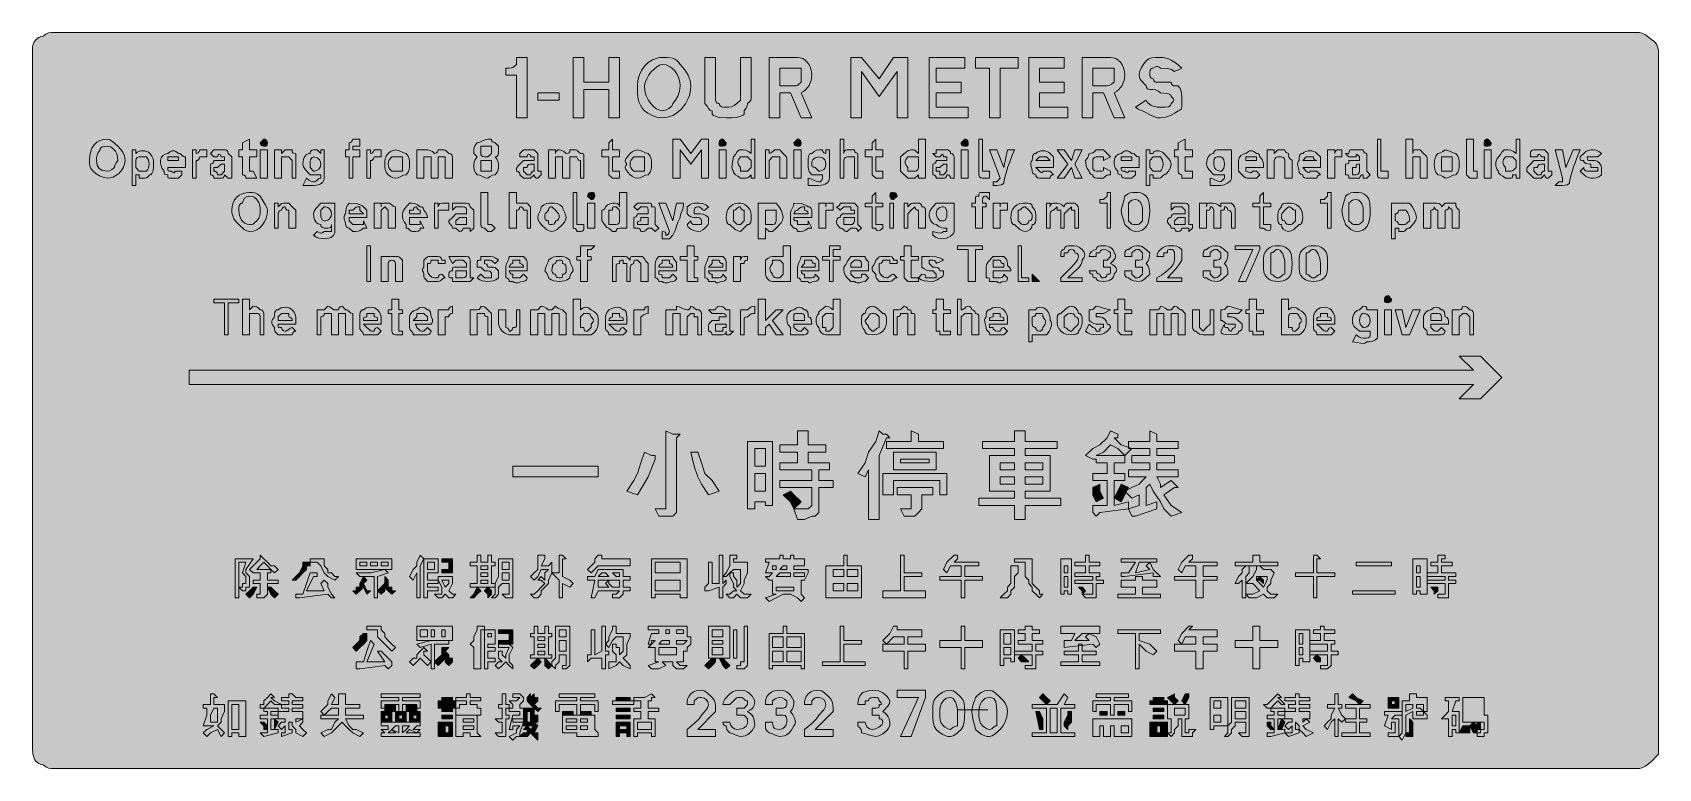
# Model space of a CAD drawing. Header units: metres. Extents: x 10 to 558, y 11 to 259.
import ezdxf

# ---------------------------------------------------------------- set-up
doc = ezdxf.new("R2010")
doc.units = ezdxf.units.M
for name, color, linetype, true_color in [('FILL_FIREBRICK_C36B00', 7, 'Continuous', 0xc36b00), ('FILL_WHITE_FFFFFF', 7, 'Continuous', 0xffffff), ('STROKE_WHITE_FFFFFF', 7, 'Continuous', 0xffffff)]:
    doc.layers.add(name, color=color, linetype=linetype, true_color=true_color)

msp = doc.modelspace()

# ---------------------------------------------------------------- hatches: boundary and pattern name
at = {"layer": 'FILL_FIREBRICK_C36B00', "true_color": 0xc36b00}
h = msp.add_hatch(color=7, dxfattribs=at)
h.dxf.hatch_style = 1
h.paths.add_polyline_path([(551.8, 258.91), (552.54, 258.75), (553.8, 258.21), (554.83, 257.44), (555.75, 256.56), (556.54, 256.06), (557.14, 255.47), (557.56, 254.83), (557.85, 254.16), (558.11, 252.85), (558.15, 251.76), (558.15, 17.76), (558.15, 15.36), (555.75, 12.96), (554.83, 12.08), (553.8, 11.31), (552.54, 10.77), (551.8, 10.61), (550.95, 10.56), (16.95, 10.56), (16.05, 10.58), (15.15, 10.71), (14.25, 11.07), (13.35, 11.76), (12.6, 11.91), (11.83, 12.27), (10.95, 12.96), (10.55, 13.46), (10.26, 14.05), (9.9, 15.36), (9.75, 17.76), (9.75, 251.76), (9.75, 254.16), (9.94, 255.04), (10.35, 255.81), (10.95, 256.56), (11.83, 257.25), (12.6, 257.61), (13.35, 257.76), (14.25, 258.45), (15.15, 258.81), (16.05, 258.94), (16.95, 258.96), (550.95, 258.96), (551.8, 258.91)])
at = {"layer": 'FILL_WHITE_FFFFFF', "true_color": 0xffffff}
h = msp.add_hatch(color=7, dxfattribs=at)
h.dxf.hatch_style = 1
h.paths.add_polyline_path([(172.95, 230.16), (172.95, 244.56), (169.35, 244.56), (169.35, 246.96), (170.55, 246.96), (171.26, 246.98), (171.75, 247.11), (172.24, 247.47), (172.95, 248.16), (172.95, 249.36), (172.95, 250.56), (176.55, 250.56), (176.55, 230.16), (172.95, 230.16)])
h = msp.add_hatch(color=7, dxfattribs=at)
h.dxf.hatch_style = 1
h.paths.add_polyline_path([(204.15, 239.76), (195.75, 239.76), (195.75, 230.16), (192.15, 230.16), (192.15, 250.56), (195.75, 250.56), (195.75, 242.16), (204.15, 242.16), (204.15, 250.56), (207.75, 250.56), (207.75, 230.16), (204.15, 230.16), (204.15, 239.76)])
h = msp.add_hatch(color=7, dxfattribs=at)
h.dxf.hatch_style = 1
h.paths.add_polyline_path([(225.6, 250.26), (226.36, 249.97), (227.04, 249.55), (227.65, 248.95), (228.15, 248.16), (229.72, 246.36), (230.85, 244.56), (231.24, 243.66), (231.52, 242.76), (231.69, 241.86), (231.75, 240.96), (231.69, 239.85), (231.53, 238.77), (231.28, 237.74), (230.92, 236.74), (229.98, 234.91), (228.75, 233.31), (227.3, 232), (225.67, 231), (223.94, 230.38), (223.05, 230.22), (222.15, 230.16), (220.37, 230.37), (218.7, 230.91), (217.26, 231.68), (216.15, 232.56), (215.36, 233.46), (214.76, 234.38), (214.34, 235.32), (214.05, 236.31), (213.79, 238.47), (213.75, 240.96), (213.91, 242.75), (214.39, 244.48), (215.14, 246.11), (216.15, 247.56), (217.38, 248.79), (218.81, 249.73), (220.41, 250.34), (221.26, 250.5), (222.15, 250.56), (223.93, 250.52), (225.6, 250.26)])
h.paths.add_polyline_path([(220.35, 247.41), (218.55, 245.76), (217.67, 244.67), (216.9, 243.36), (216.36, 242.05), (216.15, 240.96), (216.31, 239.22), (216.75, 237.62), (217.42, 236.19), (218.25, 234.96), (219.2, 233.95), (220.2, 233.2), (221.2, 232.72), (222.15, 232.56), (223.22, 232.77), (224.4, 233.31), (225.36, 234.08), (225.64, 234.51), (225.75, 234.96), (226.63, 236.07), (227.4, 237.51), (227.94, 239.18), (228.15, 240.96), (228.04, 242.3), (227.72, 243.6), (227.2, 244.82), (226.5, 245.91), (225.63, 246.83), (224.61, 247.54), (223.44, 248), (222.15, 248.16), (221.25, 247.95), (220.35, 247.41)], flags=16)
h = msp.add_hatch(color=7, dxfattribs=at)
h.dxf.hatch_style = 1
h.paths.add_polyline_path([(240.15, 237.36), (240.15, 236.16), (240.3, 235.56), (240.66, 235.15), (240.95, 235.01), (241.35, 234.96), (241.4, 234.56), (241.56, 234.27), (242.1, 233.91), (242.87, 233.78), (243.75, 233.76), (244.65, 233.78), (245.55, 233.91), (246.45, 234.27), (247.35, 234.96), (248.55, 236.16), (248.55, 237.36), (248.55, 250.56), (252.15, 250.56), (252.15, 237.36), (252.13, 236.65), (252, 236.16), (251.64, 235.67), (250.95, 234.96), (250.76, 234.08), (250.35, 233.31), (249.75, 232.56), (249.75, 231.36), (249.25, 230.96), (248.64, 230.67), (247.2, 230.31), (245.53, 230.18), (243.75, 230.16), (241.35, 230.31), (240.04, 230.67), (239.45, 230.96), (238.95, 231.36), (238.95, 232.56), (238.55, 232.61), (238.24, 232.77), (237.75, 233.31), (237.26, 234.08), (236.55, 234.96), (236.55, 237.36), (236.55, 250.56), (240.15, 250.56), (240.15, 237.36)])
h = msp.add_hatch(color=7, dxfattribs=at)
h.dxf.hatch_style = 1
h.paths.add_polyline_path([(267.75, 250.56), (268.65, 250.45), (269.51, 250.13), (270.32, 249.61), (271.05, 248.91), (271.66, 248.04), (272.14, 247.02), (272.44, 245.85), (272.55, 244.56), (272.49, 243.66), (272.32, 242.78), (272.04, 241.92), (271.65, 241.11), (271.14, 240.35), (270.52, 239.67), (269.79, 239.06), (268.95, 238.56), (272.55, 230.16), (268.95, 230.16), (265.35, 238.56), (261.75, 238.56), (261.75, 230.16), (258.15, 230.16), (258.15, 250.56), (267.75, 250.56)])
h.paths.add_polyline_path([(267.26, 240.98), (267.75, 241.11), (268.24, 241.47), (268.95, 242.16), (268.95, 244.56), (268.95, 246.96), (266.55, 246.96), (261.75, 246.96), (261.75, 240.96), (266.55, 240.96), (267.26, 240.98)], flags=16)
h = msp.add_hatch(color=7, dxfattribs=at)
h.dxf.hatch_style = 1
h.paths.add_polyline_path([(285.75, 250.56), (289.35, 250.56), (295.35, 243.36), (300.15, 250.56), (304.95, 250.56), (304.95, 230.16), (301.35, 230.16), (301.35, 245.76), (295.35, 237.36), (289.35, 245.76), (289.35, 230.16), (285.75, 230.16), (285.75, 250.56)])
h = msp.add_hatch(color=7, dxfattribs=at)
h.dxf.hatch_style = 1
h.paths.add_polyline_path([(312.15, 250.56), (324.15, 250.56), (324.15, 246.96), (314.55, 246.96), (314.55, 242.16), (322.95, 242.16), (322.95, 238.56), (314.55, 238.56), (314.55, 233.76), (325.35, 233.76), (325.35, 230.16), (312.15, 230.16), (312.15, 250.56)])
h = msp.add_hatch(color=7, dxfattribs=at)
h.dxf.hatch_style = 1
h.paths.add_polyline_path([(342.15, 246.96), (336.15, 246.96), (336.15, 230.16), (332.55, 230.16), (332.55, 246.96), (327.75, 246.96), (327.75, 250.56), (342.15, 250.56), (342.15, 246.96)])
h = msp.add_hatch(color=7, dxfattribs=at)
h.dxf.hatch_style = 1
h.paths.add_polyline_path([(345.75, 250.56), (357.75, 250.56), (357.75, 246.96), (349.35, 246.96), (349.35, 242.16), (357.75, 242.16), (357.75, 238.56), (349.35, 238.56), (349.35, 233.76), (358.95, 233.76), (358.95, 230.16), (345.75, 230.16), (345.75, 250.56)])
h = msp.add_hatch(color=7, dxfattribs=at)
h.dxf.hatch_style = 1
h.paths.add_polyline_path([(373.35, 250.56), (374.25, 250.45), (375.11, 250.13), (375.92, 249.61), (376.65, 248.91), (377.26, 248.04), (377.74, 247.02), (378.04, 245.85), (378.15, 244.56), (378.09, 243.66), (377.92, 242.78), (377.64, 241.92), (377.25, 241.11), (376.74, 240.35), (376.12, 239.67), (375.39, 239.06), (374.55, 238.56), (378.15, 230.16), (374.55, 230.16), (370.95, 238.56), (367.35, 238.56), (367.35, 230.16), (363.75, 230.16), (363.75, 250.56), (373.35, 250.56)])
h.paths.add_polyline_path([(372.9, 241.11), (373.67, 241.47), (374.55, 242.16), (374.55, 244.56), (374.55, 246.96), (372.15, 246.96), (367.35, 246.96), (367.35, 240.96), (372.15, 240.96), (372.9, 241.11)], flags=16)
h = msp.add_hatch(color=7, dxfattribs=at)
h.dxf.hatch_style = 1
h.paths.add_polyline_path([(393.75, 242.16), (393.9, 241.56), (394.26, 241.15), (394.55, 241.01), (394.95, 240.96), (396.15, 240.96), (396.84, 240.06), (397.2, 239.16), (397.33, 238.26), (397.35, 237.36), (397.35, 236.16), (397.35, 234.96), (397.35, 233.76), (397.3, 233.36), (397.16, 233.07), (396.75, 232.71), (396.15, 232.56), (395.04, 231.68), (393.6, 230.91), (391.93, 230.37), (390.15, 230.16), (389.3, 230.21), (388.54, 230.37), (387.15, 230.91), (384.15, 232.56), (383.4, 232.71), (382.63, 233.07), (381.75, 233.76), (385.35, 236.16), (385.85, 235.37), (386.44, 234.77), (387.08, 234.35), (387.75, 234.06), (389.06, 233.8), (390.15, 233.76), (391.72, 233.78), (392.85, 233.91), (393.24, 234.05), (393.53, 234.27), (393.69, 234.56), (393.75, 234.96), (394.42, 235.67), (394.65, 236.16), (394.42, 236.65), (393.75, 237.36), (393.64, 237.76), (393.36, 238.05), (392.93, 238.27), (392.4, 238.41), (391.22, 238.54), (390.15, 238.56), (389.25, 239.25), (388.35, 239.61), (387.45, 239.74), (386.55, 239.76), (386.15, 239.81), (385.86, 239.95), (385.5, 240.36), (385.35, 240.96), (383.7, 242.76), (383.16, 243.66), (382.95, 244.56), (383.16, 245.65), (383.7, 246.96), (384.47, 248.27), (385.35, 249.36), (386.27, 250.05), (387.3, 250.41), (388.56, 250.54), (390.15, 250.56), (391.05, 250.5), (391.95, 250.33), (392.85, 250.05), (393.75, 249.66), (395.55, 248.53), (397.35, 246.96), (394.95, 245.76), (394.45, 246.16), (393.86, 246.45), (392.55, 246.81), (390.15, 246.96), (389.7, 247.3), (389.27, 247.47), (388.86, 247.49), (388.5, 247.41), (387.75, 246.96), (387.35, 246.91), (387.06, 246.75), (386.7, 246.21), (386.57, 245.44), (386.55, 244.56), (386.7, 243.96), (387.06, 243.55), (387.35, 243.41), (387.75, 243.36), (387.9, 242.76), (388.26, 242.35), (388.55, 242.21), (388.95, 242.16), (393.75, 242.16)])
h = msp.add_hatch(color=7, dxfattribs=at)
h.dxf.hatch_style = 1
h.paths.add_polyline_path([(180.15, 238.56), (187.35, 238.56), (187.35, 236.16), (180.15, 236.16), (180.15, 238.56)])
h = msp.add_hatch(color=7, dxfattribs=at)
h.dxf.hatch_style = 1
h.paths.add_polyline_path([(36.75, 222.21), (38.55, 220.56), (39.43, 219.64), (40.2, 218.61), (40.74, 217.35), (40.9, 216.61), (40.95, 215.76), (40.79, 214.47), (40.35, 213.3), (39.68, 212.28), (38.85, 211.41), (37.9, 210.71), (36.9, 210.19), (35.9, 209.87), (34.95, 209.76), (33.86, 209.97), (32.55, 210.51), (31.24, 211.28), (30.15, 212.16), (29.46, 213.06), (29.1, 213.96), (28.97, 214.86), (28.95, 215.76), (29.06, 217.45), (29.38, 218.91), (29.9, 220.15), (30.6, 221.16), (31.47, 221.95), (32.49, 222.51), (33.66, 222.85), (34.95, 222.96), (35.85, 222.75), (36.75, 222.21)])
h.paths.add_polyline_path([(33.3, 220.41), (32.76, 220.05), (32.6, 219.76), (32.55, 219.36), (31.86, 218.46), (31.5, 217.56), (31.37, 216.66), (31.35, 215.76), (31.41, 214.92), (31.57, 214.18), (31.86, 213.57), (32.25, 213.06), (32.76, 212.67), (33.37, 212.38), (34.11, 212.22), (34.95, 212.16), (35.7, 212.31), (36.47, 212.67), (37.35, 213.36), (37.54, 214.24), (37.95, 215.01), (38.55, 215.76), (38.44, 217), (38.16, 218.03), (37.73, 218.86), (37.2, 219.51), (36.62, 219.99), (36.02, 220.32), (35.45, 220.5), (34.95, 220.56), (34.07, 220.54), (33.3, 220.41)], flags=16)
h = msp.add_hatch(color=7, dxfattribs=at)
h.dxf.hatch_style = 1
h.paths.add_polyline_path([(45.64, 218.83), (46.28, 219), (46.95, 219.06), (47.62, 219), (48.26, 218.83), (48.85, 218.55), (49.35, 218.16), (50.04, 217.26), (50.4, 216.36), (50.53, 215.46), (50.55, 214.56), (50.53, 213.49), (50.4, 212.31), (50.26, 211.78), (50.04, 211.35), (49.75, 211.07), (49.35, 210.96), (48.64, 210.27), (48.15, 209.91), (47.66, 209.78), (46.95, 209.76), (45.75, 209.76), (45.75, 210.96), (44.55, 210.96), (44.55, 209.76), (44.55, 207.36), (43.35, 207.36), (43.35, 219.36), (44.55, 219.36), (44.55, 218.16), (45.05, 218.55), (45.64, 218.83)])
h.paths.add_polyline_path([(45.06, 216.77), (44.7, 216.36), (44.55, 215.76), (44.55, 213.36), (45.75, 212.16), (46.95, 212.16), (48.15, 212.16), (48.54, 212.66), (48.82, 213.25), (48.99, 213.89), (49.05, 214.56), (48.99, 215.23), (48.82, 215.87), (48.54, 216.46), (48.15, 216.96), (46.95, 216.96), (45.75, 216.96), (45.35, 216.91), (45.06, 216.77)], flags=16)
h = msp.add_hatch(color=7, dxfattribs=at)
h.dxf.hatch_style = 1
h.paths.add_polyline_path([(65.35, 218.21), (65.64, 218.35), (66, 218.76), (66.15, 219.36), (68.55, 219.36), (68.55, 216.96), (66.15, 216.96), (66, 216.36), (65.64, 215.95), (65.35, 215.81), (64.95, 215.76), (64.95, 209.76), (63.75, 209.76), (63.75, 219.36), (64.95, 219.36), (64.95, 218.16), (65.35, 218.21)])
h = msp.add_hatch(color=7, dxfattribs=at)
h.dxf.hatch_style = 1
h.paths.add_polyline_path([(70.9, 210.16), (70.76, 210.45), (70.35, 210.81), (69.75, 210.96), (69.75, 212.16), (69.75, 214.56), (70.35, 214.71), (70.76, 215.07), (70.9, 215.36), (70.95, 215.76), (72.15, 215.76), (73.35, 215.76), (74.55, 215.76), (74.55, 216.96), (73.35, 216.96), (73.3, 217.35), (73.16, 217.63), (72.97, 217.8), (72.75, 217.86), (72.53, 217.8), (72.34, 217.63), (72.2, 217.35), (72.15, 216.96), (70.95, 216.96), (69.75, 218.16), (70.95, 219.36), (72.15, 219.36), (74.55, 219.36), (74.95, 219.31), (75.24, 219.17), (75.6, 218.76), (75.75, 218.16), (76.95, 216.96), (76.95, 214.56), (76.95, 212.16), (76.95, 210.96), (76.95, 209.76), (75.75, 209.76), (74.55, 210.96), (74.4, 210.36), (74.04, 209.95), (73.75, 209.81), (73.35, 209.76), (72.15, 209.76), (70.95, 209.76), (70.9, 210.16)])
h.paths.add_polyline_path([(74.55, 212.16), (74.55, 214.56), (73.35, 214.56), (72.15, 213.36), (70.95, 213.36), (70.95, 212.16), (71.35, 212.11), (71.64, 211.97), (72, 211.56), (72.15, 210.96), (73.35, 210.96), (74.55, 212.16)], flags=16)
h = msp.add_hatch(color=7, dxfattribs=at)
h.dxf.hatch_style = 1
h.paths.add_polyline_path([(84.15, 212.16), (85.35, 209.76), (81.75, 209.76), (81.7, 210.16), (81.56, 210.45), (81.15, 210.81), (80.55, 210.96), (80.55, 212.16), (80.55, 216.96), (79.35, 216.96), (79.35, 219.36), (80.55, 219.36), (80.55, 221.76), (82.95, 222.96), (82.95, 219.36), (85.35, 219.36), (85.35, 216.96), (82.95, 216.96), (82.95, 212.16), (84.15, 212.16)])
h = msp.add_hatch(color=7, dxfattribs=at)
h.dxf.hatch_style = 1
h.paths.add_polyline_path([(88.93, 221.07), (88.8, 220.71), (88.44, 220.58), (87.75, 220.56), (87.15, 220.71), (86.74, 221.07), (86.6, 221.36), (86.55, 221.76), (87.75, 222.96), (88.15, 222.91), (88.44, 222.77), (88.8, 222.36), (88.95, 221.76), (88.93, 221.07)])
h = msp.add_hatch(color=7, dxfattribs=at)
h.dxf.hatch_style = 1
h.paths.add_polyline_path([(86.55, 209.76), (86.55, 219.36), (88.95, 219.36), (88.95, 209.76), (86.55, 209.76)])
h = msp.add_hatch(color=7, dxfattribs=at)
h.dxf.hatch_style = 1
h.paths.add_polyline_path([(93.75, 216.96), (93.75, 215.76), (93.75, 209.76), (91.35, 209.76), (91.35, 219.36), (93.75, 219.36), (93.75, 218.16), (94.95, 219.36), (97.35, 219.36), (97.37, 218.67), (97.5, 218.31), (97.86, 218.18), (98.55, 218.16), (98.55, 215.76), (98.55, 209.76), (97.35, 209.76), (97.35, 215.76), (96.15, 216.96), (94.95, 216.96), (93.75, 216.96)])
h = msp.add_hatch(color=7, dxfattribs=at)
h.dxf.hatch_style = 1
h.paths.add_polyline_path([(108.15, 219.36), (108.15, 209.76), (108.09, 209.31), (107.92, 208.88), (107.64, 208.47), (107.25, 208.11), (106.74, 207.8), (106.12, 207.57), (105.39, 207.41), (104.55, 207.36), (100.95, 207.36), (102.15, 209.76), (102.9, 209.16), (103.67, 208.75), (104.55, 208.56), (104.95, 208.61), (105.26, 208.75), (105.75, 209.16), (106.24, 209.57), (106.55, 209.71), (106.95, 209.76), (106.95, 210.96), (105.75, 210.96), (104.55, 210.96), (103.35, 210.96), (101.7, 212.76), (101.16, 213.66), (100.95, 214.56), (101, 215.4), (101.16, 216.13), (101.39, 216.75), (101.7, 217.26), (102.06, 217.65), (102.47, 217.93), (102.9, 218.1), (103.35, 218.16), (103.4, 218.56), (103.54, 218.85), (103.95, 219.21), (104.55, 219.36), (105.75, 219.36), (106.95, 218.16), (106.95, 219.36), (108.15, 219.36)])
h.paths.add_polyline_path([(103.95, 216.66), (103.54, 215.95), (103.4, 215.35), (103.35, 214.56), (103.35, 213.36), (104.55, 212.16), (104.92, 212.2), (105.75, 212.46), (106.19, 212.75), (106.57, 213.17), (106.85, 213.77), (106.95, 214.56), (106.85, 215.35), (106.57, 215.95), (106.19, 216.37), (105.75, 216.66), (104.92, 216.92), (104.55, 216.96), (104.36, 216.92), (103.95, 216.66)], flags=16)
h = msp.add_hatch(color=7, dxfattribs=at)
h.dxf.hatch_style = 1
h.paths.add_polyline_path([(117.75, 209.76), (116.55, 209.76), (116.55, 216.96), (115.35, 216.96), (115.35, 219.36), (116.55, 219.36), (116.55, 220.56), (116.55, 221.76), (116.95, 221.81), (117.24, 221.95), (117.6, 222.36), (117.75, 222.96), (118.95, 222.96), (120.15, 222.96), (120.15, 220.56), (118.95, 220.56), (117.75, 220.56), (117.75, 219.36), (120.15, 219.36), (120.15, 216.96), (117.75, 216.96), (117.75, 209.76)])
h = msp.add_hatch(color=7, dxfattribs=at)
h.dxf.hatch_style = 1
h.paths.add_polyline_path([(124.15, 218.21), (124.44, 218.35), (124.8, 218.76), (124.95, 219.36), (127.35, 219.36), (127.35, 216.96), (124.95, 216.96), (124.8, 216.36), (124.44, 215.95), (124.15, 215.81), (123.75, 215.76), (123.75, 209.76), (122.55, 209.76), (122.55, 219.36), (123.75, 219.36), (123.75, 218.16), (124.15, 218.21)])
h = msp.add_hatch(color=7, dxfattribs=at)
h.dxf.hatch_style = 1
h.paths.add_polyline_path([(128.7, 216.36), (129.06, 217.26), (129.75, 218.16), (130.5, 218.76), (131.27, 219.17), (132.15, 219.36), (133.05, 219.17), (133.95, 218.76), (134.85, 218.35), (135.75, 218.16), (136.44, 217.26), (136.8, 216.36), (136.93, 215.46), (136.95, 214.56), (136.93, 213.66), (136.8, 212.76), (136.44, 211.86), (135.75, 210.96), (134.85, 210.77), (133.95, 210.36), (133.05, 209.95), (132.15, 209.76), (131.27, 209.95), (130.5, 210.36), (129.75, 210.96), (129.06, 211.86), (128.7, 212.76), (128.57, 213.66), (128.55, 214.56), (128.57, 215.46), (128.7, 216.36)])
h.paths.add_polyline_path([(130.26, 216.25), (129.9, 215.76), (129.77, 215.27), (129.75, 214.56), (129.77, 213.85), (129.9, 213.36), (130.26, 212.87), (130.95, 212.16), (132.15, 212.16), (134.55, 212.16), (134.55, 214.56), (134.55, 216.96), (132.15, 216.96), (130.95, 216.96), (130.26, 216.25)], flags=16)
h = msp.add_hatch(color=7, dxfattribs=at)
h.dxf.hatch_style = 1
h.paths.add_polyline_path([(143.83, 219.17), (144.6, 218.76), (145.35, 218.16), (145.95, 218.31), (146.36, 218.67), (146.5, 218.96), (146.55, 219.36), (147.75, 219.36), (148.46, 219.34), (148.95, 219.21), (149.44, 218.85), (150.15, 218.16), (150.75, 218.01), (151.16, 217.65), (151.3, 217.36), (151.35, 216.96), (151.35, 209.76), (148.95, 209.76), (148.95, 215.76), (148.95, 216.96), (147.75, 216.96), (146.55, 216.96), (146.55, 215.76), (146.55, 209.76), (144.15, 209.76), (144.15, 215.76), (144.15, 216.96), (142.95, 216.96), (141.75, 216.96), (141.75, 215.76), (141.75, 209.76), (139.35, 209.76), (139.35, 219.36), (141.75, 219.36), (142.95, 219.36), (143.83, 219.17)])
h = msp.add_hatch(color=7, dxfattribs=at)
h.dxf.hatch_style = 1
h.paths.add_polyline_path([(166.93, 214.26), (166.95, 213.36), (166.8, 212.61), (166.44, 211.84), (165.75, 210.96), (164.87, 210.77), (164.1, 210.36), (163.35, 209.76), (162.45, 209.95), (161.55, 210.36), (160.65, 210.77), (159.75, 210.96), (159.06, 211.84), (158.7, 212.61), (158.55, 213.36), (158.57, 214.26), (158.7, 215.16), (159.06, 216.06), (159.75, 216.96), (158.55, 218.16), (158.55, 219.36), (158.7, 220.11), (159.06, 220.88), (159.75, 221.76), (160.65, 221.95), (161.55, 222.36), (162.45, 222.77), (163.35, 222.96), (164.55, 222.96), (164.6, 222.56), (164.74, 222.27), (165.15, 221.91), (165.75, 221.76), (166.95, 220.56), (166.95, 219.36), (166.93, 218.48), (166.8, 217.71), (166.44, 217.17), (166.15, 217.01), (165.75, 216.96), (166.44, 216.06), (166.8, 215.16), (166.93, 214.26)])
h.paths.add_polyline_path([(160.95, 212.16), (163.35, 212.16), (164.55, 212.16), (164.55, 213.36), (164.55, 215.76), (163.35, 215.76), (160.95, 215.76), (160.95, 213.36), (160.95, 212.16)], flags=16)
h.paths.add_polyline_path([(164.55, 219.36), (164.55, 220.56), (163.35, 220.56), (160.95, 220.56), (160.95, 219.36), (160.95, 218.16), (161, 217.76), (161.14, 217.47), (161.55, 217.11), (162.15, 216.96), (163.35, 216.96), (164.55, 218.16), (164.55, 219.36)], flags=16)
h = msp.add_hatch(color=7, dxfattribs=at)
h.dxf.hatch_style = 1
h.paths.add_polyline_path([(174.15, 210.96), (174.1, 211.36), (173.96, 211.65), (173.55, 212.01), (172.95, 212.16), (172.97, 212.87), (173.1, 213.36), (173.46, 213.85), (174.15, 214.56), (175.35, 215.76), (176.55, 215.76), (177.75, 215.76), (178.95, 215.76), (178.95, 216.96), (177.75, 216.96), (177.7, 217.35), (177.56, 217.63), (177.37, 217.8), (177.15, 217.86), (176.93, 217.8), (176.74, 217.63), (176.6, 217.35), (176.55, 216.96), (175.35, 216.96), (174.15, 216.96), (174.15, 218.16), (175.35, 219.36), (176.55, 219.36), (178.95, 219.36), (180.15, 218.16), (180.15, 216.96), (180.15, 214.56), (180.15, 212.16), (181.35, 212.16), (181.35, 210.96), (180.15, 209.76), (179.75, 209.81), (179.46, 209.95), (179.1, 210.36), (178.95, 210.96), (177.75, 209.76), (176.55, 209.76), (175.35, 209.76), (174.15, 210.96)])
h.paths.add_polyline_path([(177.9, 211.56), (178.26, 211.97), (178.55, 212.11), (178.95, 212.16), (178.95, 214.56), (177.75, 214.56), (177.15, 214.41), (176.74, 214.05), (176.6, 213.76), (176.55, 213.36), (175.35, 213.36), (175.35, 212.16), (176.55, 210.96), (177.75, 210.96), (177.9, 211.56)], flags=16)
h = msp.add_hatch(color=7, dxfattribs=at)
h.dxf.hatch_style = 1
h.paths.add_polyline_path([(186.15, 218.16), (186.3, 218.76), (186.66, 219.17), (186.95, 219.31), (187.35, 219.36), (188.23, 219.17), (189, 218.76), (189.75, 218.16), (190.44, 218.18), (190.8, 218.31), (190.93, 218.67), (190.95, 219.36), (192.15, 219.36), (192.86, 219.34), (193.35, 219.21), (193.84, 218.85), (194.55, 218.16), (195.24, 218.14), (195.6, 218.01), (195.73, 217.65), (195.75, 216.96), (195.75, 209.76), (194.55, 209.76), (194.55, 215.76), (193.95, 215.91), (193.54, 216.27), (193.4, 216.56), (193.35, 216.96), (192.15, 216.96), (190.95, 216.96), (190.95, 215.76), (190.95, 209.76), (188.55, 209.76), (188.55, 215.76), (188.55, 216.96), (187.35, 216.96), (186.15, 216.96), (186.15, 215.76), (186.15, 209.76), (183.75, 209.76), (183.75, 219.36), (186.15, 219.36), (186.15, 218.16)])
h = msp.add_hatch(color=7, dxfattribs=at)
h.dxf.hatch_style = 1
h.paths.add_polyline_path([(206.55, 212.16), (207.75, 212.16), (207.75, 209.76), (205.35, 209.76), (204.15, 210.96), (204.15, 212.16), (204.15, 216.96), (201.75, 216.96), (201.75, 219.36), (204.15, 219.36), (204.15, 221.76), (205.35, 222.96), (205.35, 219.36), (207.75, 219.36), (207.75, 216.96), (205.35, 216.96), (205.35, 212.16), (206.55, 212.16)])
h = msp.add_hatch(color=7, dxfattribs=at)
h.dxf.hatch_style = 1
h.paths.add_polyline_path([(209.66, 215.46), (209.69, 215.91), (209.85, 216.36), (210.49, 217.26), (211.35, 218.16), (212.1, 218.76), (212.87, 219.17), (213.75, 219.36), (214.65, 219.17), (215.55, 218.76), (216.45, 218.35), (217.35, 218.16), (218.04, 217.26), (218.4, 216.36), (218.53, 215.46), (218.55, 214.56), (218.53, 213.66), (218.4, 212.76), (218.04, 211.86), (217.35, 210.96), (216.45, 210.77), (215.55, 210.36), (214.65, 209.95), (213.75, 209.76), (212.87, 209.95), (212.1, 210.36), (211.35, 210.96), (210.49, 211.86), (209.85, 212.76), (209.69, 213.21), (209.66, 213.66), (209.81, 214.11), (210.15, 214.56), (209.81, 215.01), (209.66, 215.46)])
h.paths.add_polyline_path([(211.86, 216.25), (211.5, 215.76), (211.37, 215.27), (211.35, 214.56), (211.37, 213.85), (211.5, 213.36), (211.86, 212.87), (212.55, 212.16), (213.75, 212.16), (216.15, 212.16), (216.15, 214.56), (216.15, 216.96), (213.75, 216.96), (212.55, 216.96), (211.86, 216.25)], flags=16)
h = msp.add_hatch(color=7, dxfattribs=at)
h.dxf.hatch_style = 1
h.paths.add_polyline_path([(225.75, 222.96), (228.15, 222.96), (231.75, 218.16), (235.35, 222.96), (237.75, 222.96), (237.75, 209.76), (235.35, 209.76), (235.35, 219.36), (231.75, 214.56), (228.15, 219.36), (228.15, 209.76), (225.75, 209.76), (225.75, 222.96)])
h = msp.add_hatch(color=7, dxfattribs=at)
h.dxf.hatch_style = 1
h.paths.add_polyline_path([(243.7, 221.36), (243.56, 221.07), (243.15, 220.71), (242.55, 220.56), (241.86, 220.58), (241.5, 220.71), (241.37, 221.07), (241.35, 221.76), (241.5, 222.36), (241.86, 222.77), (242.15, 222.91), (242.55, 222.96), (243.75, 221.76), (243.7, 221.36)])
h = msp.add_hatch(color=7, dxfattribs=at)
h.dxf.hatch_style = 1
h.paths.add_polyline_path([(241.35, 209.76), (241.35, 219.36), (243.75, 219.36), (243.75, 209.76), (241.35, 209.76)])
h = msp.add_hatch(color=7, dxfattribs=at)
h.dxf.hatch_style = 1
h.paths.add_polyline_path([(250.95, 209.91), (250.46, 209.78), (249.75, 209.76), (248.55, 209.76), (247.67, 210.47), (246.9, 210.96), (246.36, 211.45), (246.2, 211.76), (246.15, 212.16), (245.81, 212.66), (245.64, 213.25), (245.7, 214.56), (246.15, 216.96), (246.86, 217.84), (247.35, 218.61), (247.84, 219.15), (248.15, 219.31), (248.55, 219.36), (249.45, 219.34), (250.35, 219.21), (251.25, 218.85), (252.15, 218.16), (252.15, 222.96), (253.35, 222.96), (253.35, 209.76), (252.15, 209.76), (252.15, 210.96), (251.44, 210.27), (250.95, 209.91)])
h.paths.add_polyline_path([(252.15, 215.76), (250.95, 216.96), (249.75, 216.96), (248.55, 216.96), (247.87, 216.06), (247.71, 215.61), (247.65, 215.16), (247.71, 214.71), (247.87, 214.26), (248.55, 213.36), (248.55, 212.16), (249.75, 212.16), (250.95, 212.16), (252.15, 213.36), (252.15, 215.76)], flags=16)
h = msp.add_hatch(color=7, dxfattribs=at)
h.dxf.hatch_style = 1
h.paths.add_polyline_path([(259.35, 216.96), (258.15, 215.76), (258.15, 209.76), (256.95, 209.76), (256.95, 219.36), (258.15, 219.36), (258.15, 218.16), (258.55, 218.21), (258.86, 218.35), (259.35, 218.76), (259.84, 219.17), (260.15, 219.31), (260.55, 219.36), (261.75, 219.36), (262.95, 218.16), (263.64, 217.45), (264, 216.96), (264.13, 216.47), (264.15, 215.76), (264.15, 209.76), (261.75, 209.76), (261.75, 215.76), (261.75, 216.96), (260.55, 216.96), (259.35, 216.96)])
h = msp.add_hatch(color=7, dxfattribs=at)
h.dxf.hatch_style = 1
h.paths.add_polyline_path([(268.93, 221.07), (268.8, 220.71), (268.44, 220.58), (267.75, 220.56), (267.15, 220.71), (266.74, 221.07), (266.6, 221.36), (266.55, 221.76), (267.75, 222.96), (268.15, 222.91), (268.44, 222.77), (268.8, 222.36), (268.95, 221.76), (268.93, 221.07)])
h = msp.add_hatch(color=7, dxfattribs=at)
h.dxf.hatch_style = 1
h.paths.add_polyline_path([(266.55, 209.76), (266.55, 219.36), (268.95, 219.36), (268.95, 209.76), (266.55, 209.76)])
h = msp.add_hatch(color=7, dxfattribs=at)
h.dxf.hatch_style = 1
h.paths.add_polyline_path([(278.55, 219.36), (278.55, 209.76), (278.49, 209.31), (278.32, 208.88), (278.04, 208.47), (277.65, 208.11), (277.14, 207.8), (276.52, 207.57), (275.79, 207.41), (274.95, 207.36), (271.35, 207.36), (271.35, 209.76), (272.25, 209.57), (273.15, 209.16), (274.05, 208.75), (274.95, 208.56), (275.35, 208.61), (275.64, 208.75), (276, 209.16), (276.15, 209.76), (276.15, 210.96), (274.95, 210.96), (272.55, 210.96), (271.86, 211.86), (271.5, 212.76), (271.37, 213.66), (271.35, 214.56), (271.37, 216.13), (271.5, 217.26), (271.64, 217.65), (271.86, 217.93), (272.15, 218.1), (272.55, 218.16), (273.43, 218.85), (274.2, 219.21), (274.95, 219.36), (276.15, 219.36), (276.3, 218.76), (276.66, 218.35), (276.95, 218.21), (277.35, 218.16), (277.35, 219.36), (278.55, 219.36)])
h.paths.add_polyline_path([(273.75, 216.66), (273.31, 216.37), (272.92, 215.95), (272.65, 215.35), (272.55, 214.56), (272.6, 214.16), (272.74, 213.87), (273.15, 213.51), (273.75, 213.36), (274.95, 212.16), (275.32, 212.2), (276.15, 212.46), (276.59, 212.75), (276.97, 213.17), (277.25, 213.77), (277.35, 214.56), (277.25, 215.35), (276.97, 215.95), (276.59, 216.37), (276.15, 216.66), (275.32, 216.92), (274.95, 216.96), (274.57, 216.92), (273.75, 216.66)], flags=16)
h = msp.add_hatch(color=7, dxfattribs=at)
h.dxf.hatch_style = 1
h.paths.add_polyline_path([(286.95, 216.96), (285.75, 216.96), (284.55, 216.96), (284.15, 216.91), (283.86, 216.77), (283.5, 216.36), (283.35, 215.76), (283.35, 209.76), (282.15, 209.76), (282.15, 222.96), (283.35, 222.96), (283.35, 218.16), (283.4, 218.56), (283.54, 218.85), (283.95, 219.21), (284.55, 219.36), (286.95, 219.36), (287, 218.96), (287.14, 218.67), (287.55, 218.31), (288.15, 218.16), (288.15, 215.76), (288.15, 209.76), (286.95, 209.76), (286.95, 215.76), (286.95, 216.96)])
h = msp.add_hatch(color=7, dxfattribs=at)
h.dxf.hatch_style = 1
h.paths.add_polyline_path([(295.35, 212.16), (296.55, 212.16), (296.55, 209.76), (294.15, 209.76), (292.95, 210.96), (292.95, 212.16), (292.95, 216.96), (290.55, 216.96), (290.55, 219.36), (292.95, 219.36), (292.95, 221.76), (294.15, 222.96), (294.15, 219.36), (296.55, 219.36), (296.55, 216.96), (294.15, 216.96), (294.15, 212.16), (295.35, 212.16)])
h = msp.add_hatch(color=7, dxfattribs=at)
h.dxf.hatch_style = 1
h.paths.add_polyline_path([(306.15, 209.76), (304.95, 209.76), (302.55, 212.16), (302.55, 216.96), (304.35, 218.61), (305.25, 219.15), (306.15, 219.36), (306.86, 219.34), (307.35, 219.21), (307.84, 218.85), (308.55, 218.16), (308.55, 222.96), (310.95, 222.96), (310.95, 209.76), (308.55, 209.76), (308.55, 210.96), (307.35, 209.76), (306.15, 209.76)])
h.paths.add_polyline_path([(308.36, 212.67), (308.5, 212.96), (308.55, 213.36), (308.55, 215.76), (308.55, 216.96), (307.35, 216.96), (304.95, 216.96), (304.27, 216.06), (304.11, 215.61), (304.05, 215.16), (304.11, 214.71), (304.27, 214.26), (304.95, 213.36), (304.95, 212.16), (306.15, 212.16), (307.35, 212.16), (307.95, 212.31), (308.36, 212.67)], flags=16)
h = msp.add_hatch(color=7, dxfattribs=at)
h.dxf.hatch_style = 1
h.paths.add_polyline_path([(314.5, 210.16), (314.36, 210.45), (313.95, 210.81), (313.35, 210.96), (313.35, 212.16), (313.35, 214.56), (313.95, 214.71), (314.36, 215.07), (314.5, 215.36), (314.55, 215.76), (315.75, 215.76), (316.95, 215.76), (318.15, 215.76), (318.15, 216.96), (316.95, 216.96), (316.93, 217.63), (316.8, 217.86), (316.44, 217.63), (315.75, 216.96), (314.55, 216.96), (313.35, 218.16), (314.55, 218.16), (314.55, 219.36), (316.95, 219.36), (318.15, 219.36), (318.55, 219.31), (318.84, 219.17), (319.2, 218.76), (319.35, 218.16), (319.75, 218.11), (320.04, 217.97), (320.4, 217.56), (320.55, 216.96), (320.55, 214.56), (320.55, 212.16), (320.55, 210.96), (320.55, 209.76), (319.35, 209.76), (319.2, 210.36), (318.84, 210.77), (318.55, 210.91), (318.15, 210.96), (318, 210.36), (317.64, 209.95), (317.35, 209.81), (316.95, 209.76), (315.75, 209.76), (314.55, 209.76), (314.5, 210.16)])
h.paths.add_polyline_path([(318.15, 212.16), (318.15, 214.56), (316.95, 214.56), (315.75, 213.36), (314.55, 213.36), (314.55, 212.16), (315.75, 212.16), (315.75, 210.96), (316.95, 210.96), (318.15, 212.16)], flags=16)
h = msp.add_hatch(color=7, dxfattribs=at)
h.dxf.hatch_style = 1
h.paths.add_polyline_path([(325.33, 221.07), (325.2, 220.71), (324.84, 220.58), (324.15, 220.56), (323.55, 220.71), (323.14, 221.07), (323, 221.36), (322.95, 221.76), (324.15, 222.96), (324.55, 222.91), (324.84, 222.77), (325.2, 222.36), (325.35, 221.76), (325.33, 221.07)])
h = msp.add_hatch(color=7, dxfattribs=at)
h.dxf.hatch_style = 1
h.paths.add_polyline_path([(322.95, 209.76), (322.95, 219.36), (325.35, 219.36), (325.35, 209.76), (322.95, 209.76)])
h = msp.add_hatch(color=7, dxfattribs=at)
h.dxf.hatch_style = 1
h.paths.add_polyline_path([(328.95, 222.96), (330.15, 222.96), (330.15, 212.16), (331.35, 212.16), (332.55, 212.16), (332.55, 209.76), (331.35, 209.76), (330.15, 209.76), (329.55, 209.91), (329.14, 210.27), (329, 210.56), (328.95, 210.96), (328.95, 212.16), (328.95, 222.96)])
h = msp.add_hatch(color=7, dxfattribs=at)
h.dxf.hatch_style = 1
h.paths.add_polyline_path([(332.55, 219.36), (334.95, 219.36), (337.35, 213.36), (338.55, 219.36), (340.95, 219.36), (340.24, 217.75), (339.75, 216.36), (339.26, 214.97), (338.55, 213.36), (338.36, 212.27), (337.95, 210.96), (337.54, 209.65), (337.35, 208.56), (337.3, 208.16), (337.14, 207.87), (336.6, 207.51), (335.83, 207.38), (334.95, 207.36), (333.75, 207.36), (333.75, 208.56), (334.95, 208.56), (336.15, 209.76), (332.55, 219.36)])
h = msp.add_hatch(color=7, dxfattribs=at)
h.dxf.hatch_style = 1
h.paths.add_polyline_path([(360.15, 213.36), (357.75, 209.76), (355.35, 209.76), (358.95, 214.56), (355.35, 219.36), (357.75, 219.36), (360.15, 215.76), (361.35, 219.36), (363.75, 219.36), (361.35, 214.56), (363.75, 209.76), (361.35, 209.76), (360.15, 213.36)])
h = msp.add_hatch(color=7, dxfattribs=at)
h.dxf.hatch_style = 1
h.paths.add_polyline_path([(369.75, 212.16), (370.44, 212.18), (370.8, 212.31), (370.93, 212.67), (370.95, 213.36), (373.35, 212.16), (373.35, 210.96), (372.64, 210.94), (372.15, 210.81), (371.66, 210.45), (370.95, 209.76), (369.75, 209.76), (368.87, 209.78), (368.1, 209.91), (367.56, 210.27), (367.4, 210.56), (367.35, 210.96), (366.95, 211.01), (366.66, 211.15), (366.3, 211.56), (366.15, 212.16), (365.46, 213.06), (365.1, 213.96), (364.97, 214.86), (364.95, 215.76), (365.55, 216.51), (365.96, 217.28), (366.15, 218.16), (366.86, 218.18), (367.35, 218.31), (367.84, 218.67), (368.55, 219.36), (370.95, 219.36), (372.15, 218.16), (373.35, 216.96), (370.95, 215.76), (370.95, 216.96), (368.55, 216.96), (367.95, 216.81), (367.54, 216.45), (367.4, 216.16), (367.35, 215.76), (367.35, 213.36), (367.4, 212.96), (367.54, 212.67), (367.95, 212.31), (368.55, 212.16), (369.75, 212.16)])
h = msp.add_hatch(color=7, dxfattribs=at)
h.dxf.hatch_style = 1
h.paths.add_polyline_path([(388.14, 218.83), (388.57, 219), (389.1, 219.06), (389.68, 219), (390.28, 218.83), (390.85, 218.55), (391.35, 218.16), (393, 216.36), (393.54, 215.46), (393.75, 214.56), (393.54, 213.49), (393, 212.31), (392.23, 211.35), (391.8, 211.07), (391.35, 210.96), (390.64, 210.27), (390.15, 209.91), (389.66, 209.78), (388.95, 209.76), (387.75, 209.76), (387.75, 210.96), (386.55, 210.96), (386.55, 209.76), (386.55, 207.36), (385.35, 207.36), (385.35, 219.36), (386.55, 219.36), (386.55, 218.16), (387.75, 218.16), (387.86, 218.55), (388.14, 218.83)])
h.paths.add_polyline_path([(386.55, 213.36), (387.75, 212.16), (388.95, 212.16), (390.15, 212.16), (390.54, 212.66), (390.82, 213.25), (390.99, 213.89), (391.05, 214.56), (390.99, 215.23), (390.82, 215.87), (390.54, 216.46), (390.15, 216.96), (388.95, 216.96), (387.75, 216.96), (386.55, 215.76), (386.55, 213.36)], flags=16)
h = msp.add_hatch(color=7, dxfattribs=at)
h.dxf.hatch_style = 1
h.paths.add_polyline_path([(399.75, 212.16), (400.95, 212.16), (400.95, 209.76), (397.35, 209.76), (397.35, 210.96), (396.95, 211.01), (396.66, 211.15), (396.3, 211.56), (396.15, 212.16), (396.15, 216.96), (394.95, 216.96), (394.95, 219.36), (396.15, 219.36), (396.15, 221.76), (398.55, 222.96), (398.55, 219.36), (400.95, 219.36), (400.95, 216.96), (398.55, 216.96), (398.55, 212.16), (399.75, 212.16)])
h = msp.add_hatch(color=7, dxfattribs=at)
h.dxf.hatch_style = 1
h.paths.add_polyline_path([(414.04, 209.31), (413.76, 208.88), (412.8, 208.11), (411.62, 207.57), (410.55, 207.36), (406.95, 207.36), (406.95, 209.76), (407.85, 209.57), (408.75, 209.16), (409.65, 208.75), (410.55, 208.56), (411.75, 209.76), (411.75, 210.96), (410.55, 210.96), (408.15, 210.96), (406.5, 212.76), (405.96, 213.66), (405.75, 214.56), (405.8, 215.4), (405.96, 216.13), (406.19, 216.75), (406.5, 217.26), (406.86, 217.65), (407.27, 217.93), (407.7, 218.1), (408.15, 218.16), (408.2, 218.56), (408.34, 218.85), (408.75, 219.21), (409.35, 219.36), (410.55, 219.36), (411.75, 219.36), (414.15, 219.36), (414.15, 209.76), (414.04, 209.31)])
h.paths.add_polyline_path([(408.95, 216.91), (408.66, 216.75), (408.3, 216.21), (408.17, 215.44), (408.15, 214.56), (408.25, 213.77), (408.52, 213.17), (408.91, 212.75), (409.35, 212.46), (410.18, 212.2), (410.55, 212.16), (410.74, 212.2), (411.15, 212.46), (411.56, 213.17), (411.7, 213.77), (411.75, 214.56), (411.7, 215.35), (411.56, 215.95), (411.15, 216.66), (410.74, 216.92), (410.55, 216.96), (409.35, 216.96), (408.95, 216.91)], flags=16)
h = msp.add_hatch(color=7, dxfattribs=at)
h.dxf.hatch_style = 1
h.paths.add_polyline_path([(429.75, 216.96), (429.35, 216.91), (429.06, 216.77), (428.7, 216.36), (428.55, 215.76), (428.55, 209.76), (426.15, 209.76), (426.15, 219.36), (428.55, 219.36), (428.55, 218.16), (429.75, 219.36), (432.15, 219.36), (432.2, 218.96), (432.34, 218.67), (432.75, 218.31), (433.35, 218.16), (433.37, 217.45), (433.5, 216.96), (433.86, 216.47), (434.55, 215.76), (434.55, 209.76), (432.15, 209.76), (432.15, 215.76), (432, 216.36), (431.64, 216.77), (431.35, 216.91), (430.95, 216.96), (429.75, 216.96)])
h = msp.add_hatch(color=7, dxfattribs=at)
h.dxf.hatch_style = 1
h.paths.add_polyline_path([(449.1, 218.76), (449.46, 219.17), (449.75, 219.31), (450.15, 219.36), (451.35, 219.36), (451.35, 216.96), (448.95, 216.96), (448.95, 215.76), (448.95, 209.76), (446.55, 209.76), (446.55, 219.36), (448.95, 219.36), (448.95, 218.16), (449.1, 218.76)])
h = msp.add_hatch(color=7, dxfattribs=at)
h.dxf.hatch_style = 1
h.paths.add_polyline_path([(453.77, 218.85), (453.9, 219.21), (454.26, 219.34), (454.95, 219.36), (456.15, 219.36), (458.55, 219.36), (458.7, 218.76), (459.06, 218.35), (459.35, 218.21), (459.75, 218.16), (459.75, 216.96), (459.75, 214.56), (459.75, 212.16), (460.95, 210.96), (459.75, 209.76), (458.55, 209.76), (458.55, 210.96), (458.15, 210.91), (457.86, 210.77), (457.5, 210.36), (457.35, 209.76), (454.95, 209.76), (453.75, 209.76), (453.73, 210.45), (453.6, 210.81), (453.24, 210.94), (452.55, 210.96), (452.55, 212.16), (452.55, 214.56), (453.24, 214.58), (453.6, 214.71), (453.73, 215.07), (453.75, 215.76), (454.95, 215.76), (456.15, 215.76), (457.35, 215.76), (457.35, 216.96), (456.66, 217.63), (456.3, 217.86), (456.17, 217.63), (456.15, 216.96), (454.95, 216.96), (453.75, 216.96), (452.55, 218.16), (453.75, 218.16), (453.77, 218.85)])
h.paths.add_polyline_path([(456.55, 211.01), (456.84, 211.15), (457.2, 211.56), (457.35, 212.16), (457.35, 214.56), (456.66, 214.54), (456.3, 214.41), (456.17, 214.05), (456.15, 213.36), (454.95, 213.36), (454.95, 212.16), (454.95, 210.96), (456.15, 210.96), (456.55, 211.01)], flags=16)
h = msp.add_hatch(color=7, dxfattribs=at)
h.dxf.hatch_style = 1
h.paths.add_polyline_path([(463.35, 222.96), (464.55, 222.96), (464.55, 212.16), (465.75, 212.16), (466.95, 212.16), (466.95, 209.76), (465.75, 209.76), (464.55, 209.76), (463.95, 209.91), (463.54, 210.27), (463.4, 210.56), (463.35, 210.96), (463.35, 212.16), (463.35, 222.96)])
h = msp.add_hatch(color=7, dxfattribs=at)
h.dxf.hatch_style = 1
h.paths.add_polyline_path([(477.75, 216.96), (476.55, 216.96), (475.35, 216.96), (475.35, 215.76), (475.35, 209.76), (472.95, 209.76), (472.95, 222.96), (475.35, 222.96), (475.35, 218.16), (475.37, 218.85), (475.5, 219.21), (475.86, 219.34), (476.55, 219.36), (477.75, 219.36), (478.95, 218.16), (479.64, 217.45), (480, 216.96), (480.13, 216.47), (480.15, 215.76), (480.15, 209.76), (477.75, 209.76), (477.75, 215.76), (477.75, 216.96)])
h = msp.add_hatch(color=7, dxfattribs=at)
h.dxf.hatch_style = 1
h.paths.add_polyline_path([(482.7, 216.36), (483.06, 217.26), (483.75, 218.16), (484.63, 218.35), (485.4, 218.76), (486.15, 219.36), (487.05, 219.17), (487.95, 218.76), (488.85, 218.35), (489.75, 218.16), (490.44, 217.26), (490.8, 216.36), (490.93, 215.46), (490.95, 214.56), (490.93, 213.66), (490.8, 212.76), (490.44, 211.86), (489.75, 210.96), (488.85, 210.77), (487.95, 210.36), (487.05, 209.95), (486.15, 209.76), (485.4, 210.36), (484.63, 210.77), (483.75, 210.96), (483.06, 211.86), (482.7, 212.76), (482.57, 213.66), (482.55, 214.56), (482.57, 215.46), (482.7, 216.36)])
h.paths.add_polyline_path([(484.95, 214.56), (484.95, 212.16), (486.15, 212.16), (488.55, 212.16), (488.55, 214.56), (488.55, 216.96), (486.15, 216.96), (484.95, 216.96), (484.95, 214.56)], flags=16)
h = msp.add_hatch(color=7, dxfattribs=at)
h.dxf.hatch_style = 1
h.paths.add_polyline_path([(493.35, 222.96), (495.75, 222.96), (495.75, 212.16), (496.95, 212.16), (496.95, 209.76), (495.75, 209.76), (494.55, 209.76), (493.35, 210.96), (493.35, 212.16), (493.35, 222.96)])
h = msp.add_hatch(color=7, dxfattribs=at)
h.dxf.hatch_style = 1
h.paths.add_polyline_path([(501.7, 221.36), (501.56, 221.07), (501.15, 220.71), (500.55, 220.56), (499.86, 220.58), (499.5, 220.71), (499.37, 221.07), (499.35, 221.76), (499.5, 222.36), (499.86, 222.77), (500.15, 222.91), (500.55, 222.96), (501.75, 221.76), (501.7, 221.36)])
h = msp.add_hatch(color=7, dxfattribs=at)
h.dxf.hatch_style = 1
h.paths.add_polyline_path([(499.35, 209.76), (499.35, 219.36), (501.75, 219.36), (501.75, 209.76), (499.35, 209.76)])
h = msp.add_hatch(color=7, dxfattribs=at)
h.dxf.hatch_style = 1
h.paths.add_polyline_path([(508.8, 209.91), (508.44, 209.78), (507.75, 209.76), (506.55, 209.76), (505.67, 210.47), (504.9, 210.96), (504.36, 211.45), (504.2, 211.76), (504.15, 212.16), (503.76, 212.66), (503.48, 213.25), (503.31, 213.89), (503.25, 214.56), (503.31, 215.23), (503.48, 215.87), (503.76, 216.46), (504.15, 216.96), (504.86, 217.84), (505.35, 218.61), (505.84, 219.15), (506.15, 219.31), (506.55, 219.36), (507.45, 219.34), (508.35, 219.21), (509.25, 218.85), (510.15, 218.16), (510.15, 222.96), (511.35, 222.96), (511.35, 209.76), (510.15, 209.76), (510.15, 210.96), (508.95, 210.96), (508.93, 210.27), (508.8, 209.91)])
h.paths.add_polyline_path([(508.95, 212.31), (509.44, 212.67), (510.15, 213.36), (510.15, 215.76), (508.95, 216.96), (507.75, 216.96), (506.55, 216.96), (505.87, 216.06), (505.71, 215.61), (505.65, 215.16), (505.71, 214.71), (505.87, 214.26), (506.55, 213.36), (506.55, 212.16), (507.75, 212.16), (508.46, 212.18), (508.95, 212.31)], flags=16)
h = msp.add_hatch(color=7, dxfattribs=at)
h.dxf.hatch_style = 1
h.paths.add_polyline_path([(514.95, 210.96), (513.75, 212.16), (513.77, 212.87), (513.9, 213.36), (514.26, 213.85), (514.95, 214.56), (516.15, 215.76), (517.35, 215.76), (518.55, 215.76), (519.75, 215.76), (519.75, 216.96), (518.55, 216.96), (518.5, 217.35), (518.36, 217.63), (518.17, 217.8), (517.95, 217.86), (517.73, 217.8), (517.54, 217.63), (517.4, 217.35), (517.35, 216.96), (516.15, 216.96), (514.95, 216.96), (514.95, 218.16), (515, 218.56), (515.14, 218.85), (515.55, 219.21), (516.15, 219.36), (517.35, 219.36), (519.75, 219.36), (520.95, 218.16), (520.95, 216.96), (520.95, 214.56), (520.95, 212.16), (522.15, 212.16), (522.15, 210.96), (520.95, 209.76), (520.55, 209.81), (520.26, 209.95), (519.9, 210.36), (519.75, 210.96), (518.55, 209.76), (517.35, 209.76), (516.15, 209.76), (514.95, 210.96)])
h.paths.add_polyline_path([(518.7, 211.56), (519.06, 211.97), (519.35, 212.11), (519.75, 212.16), (519.75, 214.56), (518.55, 214.56), (517.95, 214.41), (517.54, 214.05), (517.4, 213.76), (517.35, 213.36), (516.15, 213.36), (516.15, 212.16), (517.35, 210.96), (518.55, 210.96), (518.7, 211.56)], flags=16)
h = msp.add_hatch(color=7, dxfattribs=at)
h.dxf.hatch_style = 1
h.paths.add_polyline_path([(523.35, 219.36), (525.75, 219.36), (526.95, 213.36), (529.35, 219.36), (531.75, 219.36), (531.04, 217.75), (530.55, 216.36), (530.06, 214.97), (529.35, 213.36), (529.16, 212.27), (528.75, 210.96), (528.34, 209.65), (528.15, 208.56), (528.1, 208.16), (527.94, 207.87), (527.4, 207.51), (526.63, 207.38), (525.75, 207.36), (524.55, 207.36), (523.35, 207.36), (524.55, 208.56), (525.75, 208.56), (525.75, 209.76), (523.35, 219.36)])
h = msp.add_hatch(color=7, dxfattribs=at)
h.dxf.hatch_style = 1
h.paths.add_polyline_path([(536.55, 215.76), (537.43, 215.55), (538.2, 215.01), (538.74, 214.24), (538.95, 213.36), (538.95, 212.16), (538.95, 210.96), (538.05, 210.27), (537.15, 209.91), (536.25, 209.78), (535.35, 209.76), (534.45, 209.97), (533.55, 210.51), (531.75, 212.16), (532.95, 213.36), (533, 212.96), (533.14, 212.67), (533.55, 212.31), (534.15, 212.16), (535.35, 212.16), (536.55, 212.16), (537.75, 212.16), (537.75, 213.36), (536.55, 213.36), (535.35, 213.36), (535.35, 214.56), (534.47, 214.58), (533.7, 214.71), (533.16, 215.07), (533, 215.36), (532.95, 215.76), (532.26, 215.78), (531.9, 215.91), (531.77, 216.27), (531.75, 216.96), (532.95, 218.16), (533.7, 218.76), (534.47, 219.17), (535.35, 219.36), (536.25, 219.34), (537.15, 219.21), (538.05, 218.85), (538.95, 218.16), (537.75, 216.96), (535.35, 216.96), (534.15, 216.96), (534.17, 216.27), (534.3, 215.91), (534.66, 215.78), (535.35, 215.76), (536.55, 215.76)])
h = msp.add_hatch(color=7, dxfattribs=at)
h.dxf.hatch_style = 1
h.paths.add_polyline_path([(55.5, 209.91), (55.37, 210.27), (55.35, 210.96), (54.66, 210.98), (54.3, 211.11), (54.17, 211.47), (54.15, 212.16), (53.46, 213.06), (53.1, 213.96), (52.97, 214.86), (52.95, 215.76), (53.16, 216.64), (53.7, 217.41), (54.47, 217.95), (55.35, 218.16), (56.25, 218.83), (56.7, 219), (57.15, 219.06), (57.6, 219), (58.05, 218.83), (58.95, 218.16), (59.35, 218.11), (59.66, 217.97), (60.15, 217.56), (60.64, 217.15), (60.95, 217.01), (61.35, 216.96), (61.35, 213.36), (55.35, 213.36), (55.37, 212.67), (55.5, 212.31), (55.86, 212.18), (56.55, 212.16), (57.15, 211.71), (57.56, 211.65), (57.7, 211.82), (57.75, 212.16), (58.95, 212.16), (60.15, 212.16), (60.15, 210.96), (58.95, 209.76), (56.55, 209.76), (55.86, 209.78), (55.5, 209.91)])
h.paths.add_polyline_path([(58.95, 216.96), (57.75, 216.96), (56.55, 216.96), (55.35, 216.96), (55.35, 215.76), (58.95, 215.76), (58.95, 216.96)], flags=16)
h = msp.add_hatch(color=7, dxfattribs=at)
h.dxf.hatch_style = 1
h.paths.add_polyline_path([(348.34, 210.27), (348.2, 210.56), (348.15, 210.96), (347.55, 211.11), (347.14, 211.47), (347, 211.76), (346.95, 212.16), (346.78, 213.06), (346.5, 213.96), (346.44, 214.86), (346.61, 215.31), (346.95, 215.76), (346.97, 216.64), (347.1, 217.41), (347.46, 217.95), (347.75, 218.11), (348.15, 218.16), (348.65, 218.55), (349.24, 218.83), (349.88, 219), (350.55, 219.06), (351.22, 219), (351.86, 218.83), (352.45, 218.55), (352.95, 218.16), (354.15, 216.96), (354.15, 213.36), (348.15, 213.36), (349.35, 212.16), (349.95, 211.71), (350.36, 211.65), (350.5, 211.82), (350.55, 212.16), (352.95, 212.16), (354.15, 210.96), (353.55, 210.81), (353.14, 210.45), (353, 210.16), (352.95, 209.76), (349.35, 209.76), (348.75, 209.91), (348.34, 210.27)])
h.paths.add_polyline_path([(351.75, 216.96), (349.35, 216.96), (348.15, 215.76), (352.95, 215.76), (351.75, 216.96)], flags=16)
h = msp.add_hatch(color=7, dxfattribs=at)
h.dxf.hatch_style = 1
h.paths.add_polyline_path([(377.14, 210.27), (377, 210.56), (376.95, 210.96), (376.26, 210.98), (375.9, 211.11), (375.77, 211.47), (375.75, 212.16), (375.06, 213.06), (374.7, 213.96), (374.57, 214.86), (374.55, 215.76), (374.76, 216.64), (375.3, 217.41), (376.07, 217.95), (376.95, 218.16), (377.85, 218.83), (378.3, 219), (378.75, 219.06), (379.2, 219), (379.65, 218.83), (380.55, 218.16), (380.95, 218.11), (381.26, 217.97), (381.75, 217.56), (382.24, 217.15), (382.55, 217.01), (382.95, 216.96), (382.95, 213.36), (376.95, 213.36), (376.97, 212.67), (377.1, 212.31), (377.46, 212.18), (378.15, 212.16), (378.75, 211.71), (379.16, 211.65), (379.3, 211.82), (379.35, 212.16), (380.55, 212.16), (381.75, 212.16), (381.75, 210.96), (380.55, 209.76), (378.15, 209.76), (377.55, 209.91), (377.14, 210.27)])
h.paths.add_polyline_path([(380.55, 216.96), (379.35, 216.96), (378.15, 216.96), (376.95, 216.96), (376.95, 215.76), (380.55, 215.76), (380.55, 216.96)], flags=16)
h = msp.add_hatch(color=7, dxfattribs=at)
h.dxf.hatch_style = 1
h.paths.add_polyline_path([(418.95, 209.91), (418.46, 210.27), (417.75, 210.96), (416.55, 212.16), (416.55, 215.76), (416.76, 216.64), (417.3, 217.41), (418.07, 217.95), (418.95, 218.16), (419.85, 218.83), (420.3, 219), (420.75, 219.06), (421.2, 219), (421.65, 218.83), (422.55, 218.16), (422.95, 218.11), (423.24, 217.97), (423.6, 217.56), (423.75, 216.96), (424.44, 216.06), (424.8, 215.16), (424.93, 214.26), (424.95, 213.36), (418.95, 213.36), (418.95, 212.16), (419.66, 211.99), (420.15, 211.71), (420.38, 211.63), (420.64, 211.65), (420.95, 211.82), (421.35, 212.16), (422.55, 212.16), (423.75, 210.96), (422.55, 209.76), (420.15, 209.76), (419.44, 209.78), (418.95, 209.91)])
h.paths.add_polyline_path([(422.55, 216.96), (421.35, 216.96), (420.15, 216.96), (418.95, 216.96), (418.95, 215.76), (422.55, 215.76), (422.55, 216.96)], flags=16)
h = msp.add_hatch(color=7, dxfattribs=at)
h.dxf.hatch_style = 1
h.paths.add_polyline_path([(438.34, 210.27), (438.2, 210.56), (438.15, 210.96), (437.55, 211.11), (437.14, 211.47), (437, 211.76), (436.95, 212.16), (436.78, 213.06), (436.5, 213.96), (436.44, 214.86), (436.61, 215.31), (436.95, 215.76), (436.97, 216.64), (437.1, 217.41), (437.46, 217.95), (437.75, 218.11), (438.15, 218.16), (438.65, 218.55), (439.24, 218.83), (439.88, 219), (440.55, 219.06), (441.22, 219), (441.86, 218.83), (442.45, 218.55), (442.95, 218.16), (444.15, 216.96), (444.15, 213.36), (438.15, 213.36), (439.35, 212.16), (439.95, 211.71), (440.36, 211.65), (440.5, 211.82), (440.55, 212.16), (442.95, 212.16), (444.15, 210.96), (443.55, 210.81), (443.14, 210.45), (443, 210.16), (442.95, 209.76), (439.35, 209.76), (438.75, 209.91), (438.34, 210.27)])
h.paths.add_polyline_path([(442.35, 215.91), (441.94, 216.27), (441.8, 216.56), (441.75, 216.96), (439.35, 216.96), (438.15, 215.76), (442.95, 215.76), (442.35, 215.91)], flags=16)
h = msp.add_hatch(color=7, dxfattribs=at)
h.dxf.hatch_style = 1
h.paths.add_polyline_path([(84.75, 204.81), (85.65, 204.45), (86.55, 203.76), (88.2, 200.91), (88.74, 199.88), (88.95, 198.96), (88.84, 197.62), (88.52, 196.32), (88, 195.1), (87.3, 194.01), (86.43, 193.09), (85.41, 192.38), (84.24, 191.92), (82.95, 191.76), (82.05, 191.97), (81.15, 192.51), (79.35, 194.16), (78.47, 195.08), (77.7, 196.11), (77.16, 197.37), (77, 198.11), (76.95, 198.96), (77.06, 200.25), (77.38, 201.42), (77.9, 202.44), (78.6, 203.31), (79.47, 204.01), (80.49, 204.53), (81.66, 204.85), (82.95, 204.96), (83.85, 204.94), (84.75, 204.81)])
h.paths.add_polyline_path([(81.3, 203.01), (80.76, 202.24), (80.55, 201.36), (80.15, 201.31), (79.86, 201.15), (79.5, 200.61), (79.37, 199.84), (79.35, 198.96), (79.41, 198.06), (79.57, 197.2), (79.86, 196.39), (80.25, 195.66), (80.76, 195.05), (81.38, 194.57), (82.11, 194.27), (82.95, 194.16), (83.66, 194.18), (84.15, 194.31), (84.64, 194.67), (85.35, 195.36), (86.04, 196.26), (86.4, 197.16), (86.53, 198.06), (86.55, 198.96), (86.49, 199.86), (86.32, 200.72), (86.04, 201.53), (85.65, 202.26), (85.14, 202.87), (84.52, 203.35), (83.79, 203.65), (82.95, 203.76), (82.07, 203.55), (81.3, 203.01)], flags=16)
h = msp.add_hatch(color=7, dxfattribs=at)
h.dxf.hatch_style = 1
h.paths.add_polyline_path([(160.95, 204.96), (163.35, 204.96), (163.35, 194.16), (164.55, 194.16), (165.75, 192.96), (164.55, 191.76), (163.35, 191.76), (162.15, 192.96), (161.75, 193.01), (161.46, 193.15), (161.1, 193.56), (160.95, 194.16), (160.95, 204.96)])
h = msp.add_hatch(color=7, dxfattribs=at)
h.dxf.hatch_style = 1
h.paths.add_polyline_path([(176.55, 198.96), (175.35, 198.96), (175.2, 199.56), (174.84, 199.97), (174.55, 200.11), (174.15, 200.16), (174, 199.56), (173.64, 199.15), (173.35, 199.01), (172.95, 198.96), (172.95, 197.76), (172.95, 192.96), (170.55, 192.96), (170.55, 204.96), (172.95, 204.96), (172.95, 201.36), (174.15, 201.36), (176.55, 201.36), (177.75, 200.16), (177.75, 198.96), (177.75, 192.96), (176.55, 192.96), (176.55, 197.76), (176.55, 198.96)])
h = msp.add_hatch(color=7, dxfattribs=at)
h.dxf.hatch_style = 1
h.paths.add_polyline_path([(192.15, 204.96), (193.35, 204.96), (193.35, 194.16), (194.55, 194.16), (195.75, 194.16), (195.75, 192.96), (195.7, 192.56), (195.56, 192.27), (195.15, 191.91), (194.55, 191.76), (193.35, 191.76), (193.3, 192.16), (193.16, 192.45), (192.75, 192.81), (192.15, 192.96), (192.15, 194.16), (192.15, 204.96)])
h = msp.add_hatch(color=7, dxfattribs=at)
h.dxf.hatch_style = 1
h.paths.add_polyline_path([(199.2, 203.16), (198.84, 202.75), (198.55, 202.61), (198.15, 202.56), (196.95, 203.76), (197, 204.16), (197.14, 204.45), (197.55, 204.81), (198.15, 204.96), (198.84, 204.94), (199.2, 204.81), (199.33, 204.45), (199.35, 203.76), (199.2, 203.16)])
h = msp.add_hatch(color=7, dxfattribs=at)
h.dxf.hatch_style = 1
h.paths.add_polyline_path([(206.74, 192.45), (206.6, 192.16), (206.55, 191.76), (205.35, 191.76), (204.15, 192.96), (203.75, 193.01), (203.44, 193.17), (202.95, 193.71), (202.46, 194.48), (201.75, 195.36), (201.75, 198.96), (202.35, 199.11), (202.76, 199.47), (202.9, 199.76), (202.95, 200.16), (203.7, 200.76), (204.47, 201.17), (205.35, 201.36), (206.23, 201.34), (207, 201.21), (207.54, 200.85), (207.7, 200.56), (207.75, 200.16), (207.75, 204.96), (210.15, 204.96), (210.15, 192.96), (207.75, 192.96), (207.15, 192.81), (206.74, 192.45)])
h.paths.add_polyline_path([(207.56, 194.67), (207.7, 194.96), (207.75, 195.36), (207.75, 196.56), (207.75, 197.76), (207.75, 198.96), (206.55, 200.16), (205.86, 200.14), (205.5, 200.01), (205.37, 199.65), (205.35, 198.96), (204.15, 198.96), (204.15, 195.36), (204.15, 194.16), (205.35, 194.16), (206.55, 194.16), (207.15, 194.31), (207.56, 194.67)], flags=16)
h = msp.add_hatch(color=7, dxfattribs=at)
h.dxf.hatch_style = 1
h.paths.add_polyline_path([(295.35, 194.16), (296.55, 194.16), (296.55, 192.96), (295.67, 192.28), (294.9, 192.06), (294.59, 192.12), (294.36, 192.28), (294.2, 192.57), (294.15, 192.96), (292.95, 192.96), (292.95, 194.16), (292.95, 200.16), (290.55, 200.16), (290.55, 201.36), (292.95, 201.36), (292.95, 203.76), (294.15, 204.96), (294.15, 201.36), (296.55, 201.36), (296.55, 200.16), (294.15, 200.16), (294.15, 194.16), (295.35, 194.16)])
h = msp.add_hatch(color=7, dxfattribs=at)
h.dxf.hatch_style = 1
h.paths.add_polyline_path([(300.15, 202.56), (299.75, 202.61), (299.46, 202.75), (299.1, 203.16), (298.95, 203.76), (298.97, 204.45), (299.1, 204.81), (299.46, 204.94), (300.15, 204.96), (300.75, 204.81), (301.16, 204.45), (301.3, 204.16), (301.35, 203.76), (300.15, 202.56)])
h = msp.add_hatch(color=7, dxfattribs=at)
h.dxf.hatch_style = 1
h.paths.add_polyline_path([(330.15, 192.96), (327.75, 192.96), (327.75, 200.16), (326.55, 200.16), (326.55, 201.36), (327.75, 201.36), (327.75, 202.56), (327.77, 203.25), (327.9, 203.61), (328.26, 203.74), (328.95, 203.76), (328.97, 204.45), (329.1, 204.81), (329.46, 204.94), (330.15, 204.96), (331.35, 204.96), (332.55, 204.96), (332.55, 202.56), (331.35, 203.76), (330.95, 203.71), (330.66, 203.57), (330.3, 203.16), (330.15, 202.56), (330.15, 201.36), (331.35, 201.36), (331.35, 200.16), (330.15, 200.16), (330.15, 192.96)])
h = msp.add_hatch(color=7, dxfattribs=at)
h.dxf.hatch_style = 1
h.paths.add_polyline_path([(372.15, 192.96), (372.15, 201.36), (369.75, 201.36), (369.75, 202.56), (370.95, 202.56), (372.15, 203.76), (372.15, 204.96), (373.35, 204.96), (373.35, 192.96), (372.15, 192.96)])
h = msp.add_hatch(color=7, dxfattribs=at)
h.dxf.hatch_style = 1
h.paths.add_polyline_path([(377.55, 201.36), (377.96, 202.67), (378.15, 203.76), (379.05, 204.45), (379.95, 204.81), (380.85, 204.94), (381.75, 204.96), (382.65, 204.94), (383.55, 204.81), (384.45, 204.45), (385.35, 203.76), (385.75, 203.26), (386.04, 202.67), (386.4, 201.36), (386.55, 198.96), (386.49, 197.27), (386.31, 195.81), (385.98, 194.57), (385.5, 193.56), (384.85, 192.77), (384.02, 192.21), (382.99, 191.87), (381.75, 191.76), (380.85, 191.97), (379.95, 192.51), (378.15, 194.16), (377.96, 195.08), (377.55, 196.11), (377.14, 197.37), (376.95, 198.96), (377.14, 200.05), (377.55, 201.36)])
h.paths.add_polyline_path([(382.95, 194.31), (383.44, 194.67), (384.15, 195.36), (384.15, 198.96), (384.1, 199.8), (383.94, 200.53), (383.71, 201.15), (383.4, 201.66), (383.04, 202.05), (382.63, 202.33), (382.2, 202.5), (381.75, 202.56), (381.04, 202.54), (380.55, 202.41), (380.06, 202.05), (379.35, 201.36), (379.35, 198.96), (379.35, 195.36), (380.06, 194.67), (380.55, 194.31), (381.04, 194.18), (381.75, 194.16), (382.46, 194.18), (382.95, 194.31)], flags=16)
h = msp.add_hatch(color=7, dxfattribs=at)
h.dxf.hatch_style = 1
h.paths.add_polyline_path([(426.15, 194.16), (427.35, 194.16), (427.35, 192.96), (427.3, 192.57), (427.14, 192.28), (426.91, 192.12), (426.6, 192.06), (425.83, 192.28), (424.95, 192.96), (423.75, 192.96), (423.75, 194.16), (423.75, 200.16), (421.35, 200.16), (421.35, 201.36), (423.75, 201.36), (423.75, 203.76), (424.95, 204.96), (424.95, 201.36), (427.35, 201.36), (427.35, 200.16), (424.95, 200.16), (424.95, 194.16), (426.15, 194.16)])
h = msp.add_hatch(color=7, dxfattribs=at)
h.dxf.hatch_style = 1
h.paths.add_polyline_path([(446.55, 192.96), (446.55, 201.36), (444.15, 201.36), (444.15, 202.56), (445.35, 202.56), (446.55, 203.76), (446.55, 204.96), (447.75, 204.96), (447.75, 192.96), (446.55, 192.96)])
h = msp.add_hatch(color=7, dxfattribs=at)
h.dxf.hatch_style = 1
h.paths.add_polyline_path([(451.95, 201.36), (452.36, 202.67), (452.55, 203.76), (453.45, 204.45), (454.35, 204.81), (455.25, 204.94), (456.15, 204.96), (457.05, 204.94), (457.95, 204.81), (458.85, 204.45), (459.75, 203.76), (460.15, 203.26), (460.44, 202.67), (460.8, 201.36), (460.95, 198.96), (460.89, 197.27), (460.71, 195.81), (460.38, 194.57), (459.9, 193.56), (459.25, 192.77), (458.42, 192.21), (457.39, 191.87), (456.15, 191.76), (455.25, 191.97), (454.35, 192.51), (452.55, 194.16), (452.36, 195.08), (451.95, 196.11), (451.54, 197.37), (451.35, 198.96), (451.54, 200.05), (451.95, 201.36)])
h.paths.add_polyline_path([(457.35, 194.31), (457.84, 194.67), (458.55, 195.36), (458.55, 198.96), (458.5, 199.8), (458.34, 200.53), (458.11, 201.15), (457.8, 201.66), (457.44, 202.05), (457.03, 202.33), (456.6, 202.5), (456.15, 202.56), (455.44, 202.54), (454.95, 202.41), (454.46, 202.05), (453.75, 201.36), (453.75, 198.96), (453.75, 195.36), (454.46, 194.67), (454.95, 194.31), (455.44, 194.18), (456.15, 194.16), (456.86, 194.18), (457.35, 194.31)], flags=16)
h = msp.add_hatch(color=7, dxfattribs=at)
h.dxf.hatch_style = 1
h.paths.add_polyline_path([(94.55, 200.11), (94.26, 199.97), (93.9, 199.56), (93.75, 198.96), (93.35, 198.91), (93.06, 198.77), (92.7, 198.36), (92.55, 197.76), (92.55, 192.96), (91.35, 192.96), (91.35, 201.36), (92.55, 201.36), (92.55, 200.16), (93.26, 200.85), (93.75, 201.21), (94.24, 201.34), (94.95, 201.36), (96.15, 201.36), (97.35, 200.16), (98.55, 198.96), (98.55, 192.96), (96.15, 192.96), (96.15, 197.76), (96.15, 198.96), (95.75, 199.01), (95.46, 199.15), (95.1, 199.56), (94.95, 200.16), (94.55, 200.11)])
h = msp.add_hatch(color=7, dxfattribs=at)
h.dxf.hatch_style = 1
h.paths.add_polyline_path([(111.75, 191.76), (111.69, 191.31), (111.52, 190.88), (111.24, 190.47), (110.85, 190.11), (110.34, 189.8), (109.72, 189.57), (108.99, 189.41), (108.15, 189.36), (107.25, 189.38), (106.35, 189.51), (105.45, 189.87), (104.55, 190.56), (105.75, 191.76), (106.5, 191.31), (106.86, 191.23), (107.27, 191.25), (107.7, 191.42), (108.15, 191.76), (110.55, 191.76), (110.55, 192.96), (110.55, 194.16), (110.53, 193.47), (110.4, 193.11), (110.04, 192.98), (109.35, 192.96), (108.15, 192.96), (107.55, 193.11), (107.14, 193.47), (107, 193.76), (106.95, 194.16), (106.5, 194.22), (106.07, 194.38), (105.66, 194.67), (105.3, 195.06), (104.99, 195.57), (104.76, 196.18), (104.6, 196.92), (104.55, 197.76), (104.76, 198.66), (105.3, 199.56), (106.95, 201.36), (108.15, 201.36), (109.35, 201.36), (110.55, 201.36), (111.75, 201.36), (111.75, 191.76)])
h.paths.add_polyline_path([(106.95, 197.76), (107, 196.97), (107.14, 196.37), (107.55, 195.66), (107.96, 195.4), (108.15, 195.36), (108.52, 195.4), (109.35, 195.66), (109.79, 195.95), (110.18, 196.37), (110.45, 196.97), (110.55, 197.76), (110.45, 198.55), (110.18, 199.15), (109.79, 199.57), (109.35, 199.86), (108.52, 200.12), (108.15, 200.16), (106.95, 198.96), (106.95, 197.76)], flags=16)
h = msp.add_hatch(color=7, dxfattribs=at)
h.dxf.hatch_style = 1
h.paths.add_polyline_path([(116.15, 193.01), (115.86, 193.15), (115.5, 193.56), (115.35, 194.16), (115.18, 195.06), (114.9, 195.96), (114.84, 196.86), (115.01, 197.31), (115.35, 197.76), (115.37, 198.66), (115.5, 199.56), (115.86, 200.46), (116.55, 201.36), (118.95, 201.21), (120.26, 200.85), (120.85, 200.56), (121.35, 200.16), (122.55, 198.96), (122.55, 196.56), (116.55, 196.56), (116.55, 195.36), (117.75, 194.16), (118.95, 194.16), (121.35, 194.16), (121.35, 195.36), (122.55, 192.96), (121.35, 192.96), (120.45, 192.27), (119.55, 191.91), (118.65, 191.78), (117.75, 191.76), (116.55, 192.96), (116.15, 193.01)])
h.paths.add_polyline_path([(120.15, 198.96), (120.15, 200.16), (119.44, 200.14), (118.95, 200.01), (118.46, 199.65), (117.75, 198.96), (116.55, 198.96), (116.55, 197.76), (121.35, 197.76), (120.15, 198.96)], flags=16)
h = msp.add_hatch(color=7, dxfattribs=at)
h.dxf.hatch_style = 1
h.paths.add_polyline_path([(127.35, 198.96), (127.35, 197.76), (127.35, 192.96), (124.95, 192.96), (124.95, 201.36), (127.35, 201.36), (127.35, 200.16), (127.37, 200.85), (127.5, 201.21), (127.86, 201.34), (128.55, 201.36), (129.75, 201.36), (130.15, 201.31), (130.46, 201.17), (130.95, 200.76), (131.44, 200.35), (131.75, 200.21), (132.15, 200.16), (132.15, 198.96), (132.15, 192.96), (129.75, 192.96), (129.75, 197.76), (129.75, 198.96), (128.55, 200.16), (127.35, 198.96)])
h = msp.add_hatch(color=7, dxfattribs=at)
h.dxf.hatch_style = 1
h.paths.add_polyline_path([(137.44, 191.95), (136.95, 192.36), (136.46, 192.77), (136.15, 192.91), (135.75, 192.96), (135.75, 194.16), (135.06, 195.06), (134.7, 195.96), (134.57, 196.86), (134.55, 197.76), (134.76, 198.66), (135.3, 199.56), (136.95, 201.36), (137.85, 201.34), (138.75, 201.21), (139.65, 200.85), (140.55, 200.16), (140.95, 200.11), (141.24, 199.97), (141.6, 199.56), (141.75, 198.96), (142.44, 198.08), (142.8, 197.31), (142.95, 196.56), (136.95, 196.56), (136.95, 195.36), (136.95, 194.16), (139.35, 194.16), (140.55, 194.16), (140.55, 195.36), (141.75, 192.96), (140.55, 192.96), (140.5, 192.56), (140.34, 192.27), (139.8, 191.91), (139.03, 191.78), (138.15, 191.76), (137.75, 191.81), (137.44, 191.95)])
h.paths.add_polyline_path([(140.55, 198.96), (139.95, 199.11), (139.54, 199.47), (139.4, 199.76), (139.35, 200.16), (138.75, 200.01), (138.34, 199.65), (138.2, 199.36), (138.15, 198.96), (136.95, 198.96), (136.95, 197.76), (140.55, 197.76), (140.55, 198.96)], flags=16)
h = msp.add_hatch(color=7, dxfattribs=at)
h.dxf.hatch_style = 1
h.paths.add_polyline_path([(146.6, 200.56), (146.74, 200.85), (147.15, 201.21), (147.75, 201.36), (150.15, 201.36), (150.15, 198.96), (147.75, 198.96), (146.55, 198.96), (146.55, 197.76), (146.55, 192.96), (145.35, 192.96), (145.35, 201.36), (146.55, 201.36), (146.55, 200.16), (146.6, 200.56)])
h = msp.add_hatch(color=7, dxfattribs=at)
h.dxf.hatch_style = 1
h.paths.add_polyline_path([(152.55, 201.36), (153.75, 201.36), (156.15, 201.36), (156.75, 201.21), (157.16, 200.85), (157.3, 200.56), (157.35, 200.16), (158.55, 198.96), (158.55, 197.76), (158.55, 194.16), (158.55, 192.96), (157.35, 191.76), (157.35, 192.96), (156.15, 192.96), (154.95, 192.96), (154.9, 192.56), (154.76, 192.27), (154.35, 191.91), (153.75, 191.76), (152.55, 192.96), (151.35, 192.96), (151.3, 193.36), (151.16, 193.67), (150.75, 194.16), (150.34, 194.65), (150.2, 194.96), (150.15, 195.36), (151.35, 196.56), (152.55, 197.76), (153.75, 197.76), (154.95, 197.76), (156.15, 197.76), (156.15, 198.96), (156.1, 199.36), (155.96, 199.65), (155.55, 200.01), (154.95, 200.16), (153.75, 200.16), (152.55, 200.16), (151.35, 198.96), (151.35, 200.16), (151.35, 201.36), (152.55, 201.36)])
h.paths.add_polyline_path([(156.15, 194.16), (156.15, 195.36), (156.15, 196.56), (154.95, 196.56), (153.75, 196.56), (152.55, 195.36), (152.55, 194.16), (153.75, 194.16), (154.95, 194.16), (156.15, 194.16)], flags=16)
h = msp.add_hatch(color=7, dxfattribs=at)
h.dxf.hatch_style = 1
h.paths.add_polyline_path([(180.75, 198.36), (181.16, 199.26), (181.35, 200.16), (182.25, 200.85), (183.15, 201.21), (184.05, 201.34), (184.95, 201.36), (185.85, 201.34), (186.75, 201.21), (187.65, 200.85), (188.55, 200.16), (188.74, 199.26), (189.15, 198.36), (189.56, 197.46), (189.75, 196.56), (189.56, 195.68), (189.15, 194.91), (188.55, 194.16), (186.75, 192.51), (185.85, 191.97), (184.95, 191.76), (184.05, 191.97), (183.15, 192.51), (181.35, 194.16), (180.75, 194.91), (180.34, 195.68), (180.15, 196.56), (180.34, 197.46), (180.75, 198.36)])
h.paths.add_polyline_path([(184.26, 199.97), (183.9, 199.56), (183.75, 198.96), (183.06, 198.25), (182.7, 197.76), (182.57, 197.27), (182.55, 196.56), (182.7, 195.96), (183.06, 195.55), (183.35, 195.41), (183.75, 195.36), (183.77, 194.67), (183.9, 194.31), (184.26, 194.18), (184.95, 194.16), (185.55, 194.31), (185.96, 194.67), (186.1, 194.96), (186.15, 195.36), (186.55, 195.41), (186.84, 195.55), (187.2, 195.96), (187.35, 196.56), (187.33, 197.27), (187.2, 197.76), (186.84, 198.25), (186.15, 198.96), (184.95, 200.16), (184.55, 200.11), (184.26, 199.97)], flags=16)
h = msp.add_hatch(color=7, dxfattribs=at)
h.dxf.hatch_style = 1
h.paths.add_polyline_path([(196.95, 192.96), (196.95, 201.36), (199.35, 201.36), (199.35, 192.96), (196.95, 192.96)])
h = msp.add_hatch(color=7, dxfattribs=at)
h.dxf.hatch_style = 1
h.paths.add_polyline_path([(214.44, 192.77), (214.15, 192.91), (213.75, 192.96), (212.55, 192.96), (212.55, 195.36), (212.55, 196.56), (212.95, 196.61), (213.24, 196.75), (213.6, 197.16), (213.75, 197.76), (214.95, 197.76), (216.15, 197.76), (217.35, 197.76), (217.35, 198.96), (217.33, 199.65), (217.2, 200.01), (216.84, 200.14), (216.15, 200.16), (214.95, 200.16), (213.75, 198.96), (212.55, 200.16), (213.75, 201.36), (214.95, 201.36), (216.15, 201.36), (217.35, 201.36), (218.04, 201.34), (218.4, 201.21), (218.53, 200.85), (218.55, 200.16), (219.24, 200.14), (219.6, 200.01), (219.73, 199.65), (219.75, 198.96), (219.75, 197.76), (219.75, 194.16), (220.95, 192.96), (219.75, 191.76), (218.55, 192.96), (217.35, 192.96), (216.64, 192.27), (216.15, 191.91), (215.66, 191.78), (214.95, 191.76), (214.8, 192.36), (214.44, 192.77)])
h.paths.add_polyline_path([(217.35, 194.16), (217.35, 195.36), (217.35, 196.56), (216.15, 196.56), (214.95, 196.56), (214.95, 195.36), (214.26, 195.34), (213.9, 195.21), (213.77, 194.85), (213.75, 194.16), (214.95, 194.16), (216.15, 194.16), (217.35, 194.16)], flags=16)
h = msp.add_hatch(color=7, dxfattribs=at)
h.dxf.hatch_style = 1
h.paths.add_polyline_path([(220.95, 201.36), (223.35, 201.36), (225.75, 195.36), (226.95, 201.36), (229.35, 201.36), (229.16, 199.77), (228.75, 198.51), (228.34, 197.48), (228.15, 196.56), (227.44, 194.95), (226.95, 193.56), (226.46, 192.17), (225.75, 190.56), (224.55, 189.36), (223.35, 189.36), (222.15, 189.36), (222.15, 191.76), (222.84, 191.74), (223.2, 191.61), (223.33, 191.25), (223.35, 190.56), (223.75, 190.61), (224.04, 190.75), (224.4, 191.16), (224.55, 191.76), (220.95, 201.36)])
h = msp.add_hatch(color=7, dxfattribs=at)
h.dxf.hatch_style = 1
h.paths.add_polyline_path([(234.15, 197.76), (235.05, 197.74), (235.95, 197.61), (236.85, 197.25), (237.75, 196.56), (237.75, 195.36), (237.73, 194.65), (237.6, 194.16), (237.24, 193.67), (236.55, 192.96), (235.8, 192.36), (235.03, 191.95), (234.15, 191.76), (233.08, 191.97), (231.9, 192.51), (230.94, 193.28), (230.66, 193.71), (230.55, 194.16), (231.75, 195.36), (231.9, 194.76), (232.26, 194.35), (232.55, 194.21), (232.95, 194.16), (234.15, 194.16), (235.35, 194.16), (235.35, 195.36), (235.3, 195.76), (235.16, 196.05), (234.75, 196.41), (234.15, 196.56), (232.95, 196.56), (232.24, 196.58), (231.75, 196.71), (231.26, 197.07), (230.55, 197.76), (230.55, 198.96), (230.55, 200.16), (231.43, 200.85), (232.2, 201.21), (232.95, 201.36), (234.54, 201.34), (235.8, 201.21), (236.83, 200.85), (237.75, 200.16), (236.55, 198.96), (236.15, 199.01), (235.84, 199.15), (235.35, 199.56), (234.86, 199.97), (234.55, 200.11), (234.15, 200.16), (233.55, 200.01), (233.14, 199.65), (233, 199.36), (232.95, 198.96), (232.95, 197.76), (234.15, 197.76)])
h = msp.add_hatch(color=7, dxfattribs=at)
h.dxf.hatch_style = 1
h.paths.add_polyline_path([(243.9, 198.36), (244.26, 199.26), (244.95, 200.16), (245.85, 200.85), (246.75, 201.21), (247.65, 201.34), (248.55, 201.36), (249.3, 201.21), (250.07, 200.85), (250.95, 200.16), (251.64, 199.26), (252, 198.36), (252.13, 197.46), (252.15, 196.56), (252.13, 195.68), (252, 194.91), (251.64, 194.37), (251.35, 194.21), (250.95, 194.16), (248.55, 191.76), (247.65, 191.97), (246.75, 192.51), (244.95, 194.16), (244.55, 194.21), (244.26, 194.37), (243.9, 194.91), (243.77, 195.68), (243.75, 196.56), (243.77, 197.46), (243.9, 198.36)])
h.paths.add_polyline_path([(247.84, 199.97), (247.35, 199.56), (246.86, 199.15), (246.55, 199.01), (246.15, 198.96), (246.15, 196.56), (246.15, 195.36), (246.86, 194.67), (247.35, 194.31), (247.84, 194.18), (248.55, 194.16), (249.75, 195.36), (249.75, 196.56), (249.75, 198.96), (249.35, 199.01), (249.06, 199.15), (248.7, 199.56), (248.55, 200.16), (248.15, 200.11), (247.84, 199.97)], flags=16)
h = msp.add_hatch(color=7, dxfattribs=at)
h.dxf.hatch_style = 1
h.paths.add_polyline_path([(261.43, 200.27), (262.2, 198.96), (262.74, 197.65), (262.95, 196.56), (262.74, 195.66), (262.2, 194.76), (260.55, 192.96), (259.35, 191.76), (258.15, 191.76), (256.95, 192.96), (256.95, 189.36), (254.55, 189.36), (254.55, 201.36), (256.95, 201.36), (260.55, 201.36), (261.43, 200.27)])
h.paths.add_polyline_path([(256.95, 196.56), (256.95, 195.36), (256.95, 194.16), (259.35, 194.16), (259.95, 194.31), (260.36, 194.67), (260.5, 194.96), (260.55, 195.36), (260.55, 198.96), (258.15, 198.96), (256.95, 198.96), (256.95, 197.76), (256.95, 196.56)], flags=16)
h = msp.add_hatch(color=7, dxfattribs=at)
h.dxf.hatch_style = 1
h.paths.add_polyline_path([(267.24, 192.77), (266.95, 192.91), (266.55, 192.96), (265.35, 194.16), (265.35, 197.76), (265.54, 198.66), (265.95, 199.56), (266.36, 200.46), (266.55, 201.36), (268.95, 201.21), (270.26, 200.85), (270.85, 200.56), (271.35, 200.16), (271.75, 200.11), (272.04, 199.97), (272.4, 199.56), (272.55, 198.96), (272.55, 196.56), (266.55, 196.56), (266.57, 195.87), (266.7, 195.51), (267.06, 195.38), (267.75, 195.36), (267.75, 194.16), (270.15, 194.16), (271.35, 194.16), (271.35, 195.36), (272.55, 192.96), (271.35, 192.96), (270.45, 192.27), (269.55, 191.91), (268.65, 191.78), (267.75, 191.76), (267.6, 192.36), (267.24, 192.77)])
h.paths.add_polyline_path([(271.2, 198.36), (270.84, 198.77), (270.55, 198.91), (270.15, 198.96), (270.15, 200.16), (269.44, 200.14), (268.95, 200.01), (268.46, 199.65), (267.75, 198.96), (267.35, 198.91), (267.06, 198.77), (266.7, 198.36), (266.55, 197.76), (271.35, 197.76), (271.2, 198.36)], flags=16)
h = msp.add_hatch(color=7, dxfattribs=at)
h.dxf.hatch_style = 1
h.paths.add_polyline_path([(277.37, 200.85), (277.5, 201.21), (277.86, 201.34), (278.55, 201.36), (279.75, 201.36), (279.75, 198.96), (277.35, 198.96), (277.35, 197.76), (277.35, 192.96), (274.95, 192.96), (274.95, 201.36), (277.35, 201.36), (277.35, 200.16), (277.37, 200.85)])
h = msp.add_hatch(color=7, dxfattribs=at)
h.dxf.hatch_style = 1
h.paths.add_polyline_path([(283.84, 191.95), (283.35, 192.36), (282.86, 192.77), (282.55, 192.91), (282.15, 192.96), (281.46, 193.67), (281.1, 194.16), (280.97, 194.65), (280.95, 195.36), (281.1, 195.96), (281.46, 196.37), (281.75, 196.51), (282.15, 196.56), (282.3, 197.16), (282.66, 197.57), (282.95, 197.71), (283.35, 197.76), (284.55, 197.76), (286.95, 197.76), (286.95, 198.96), (285.75, 198.96), (285.75, 200.16), (284.55, 200.16), (283.35, 200.16), (282.15, 198.96), (280.95, 200.16), (281.35, 200.21), (281.64, 200.35), (282, 200.76), (282.15, 201.36), (283.35, 201.36), (284.55, 201.36), (286.95, 201.36), (288.15, 200.16), (288.15, 198.96), (288.15, 197.76), (288.15, 194.16), (289.35, 192.96), (288.15, 191.76), (288, 192.36), (287.64, 192.77), (287.35, 192.91), (286.95, 192.96), (285.75, 192.96), (284.55, 191.76), (284.15, 191.81), (283.84, 191.95)])
h.paths.add_polyline_path([(286.15, 194.21), (286.44, 194.35), (286.8, 194.76), (286.95, 195.36), (286.95, 196.56), (285.75, 196.56), (284.55, 196.56), (283.35, 196.56), (283.35, 195.36), (283.35, 194.16), (284.55, 194.16), (285.75, 194.16), (286.15, 194.21)], flags=16)
h = msp.add_hatch(color=7, dxfattribs=at)
h.dxf.hatch_style = 1
h.paths.add_polyline_path([(298.95, 192.96), (298.95, 201.36), (300.15, 201.36), (300.15, 192.96), (298.95, 192.96)])
h = msp.add_hatch(color=7, dxfattribs=at)
h.dxf.hatch_style = 1
h.paths.add_polyline_path([(306.15, 198.96), (304.95, 197.76), (304.95, 192.96), (303.75, 192.96), (303.75, 201.36), (304.95, 201.36), (304.95, 200.16), (305.66, 200.85), (306.15, 201.21), (306.64, 201.34), (307.35, 201.36), (308.55, 201.36), (308.95, 201.31), (309.24, 201.17), (309.6, 200.76), (309.75, 200.16), (310.15, 200.11), (310.44, 199.97), (310.8, 199.56), (310.95, 198.96), (310.95, 192.96), (308.55, 192.96), (308.55, 197.76), (308.55, 198.96), (308.15, 199.01), (307.86, 199.15), (307.5, 199.56), (307.35, 200.16), (306.15, 198.96)])
h = msp.add_hatch(color=7, dxfattribs=at)
h.dxf.hatch_style = 1
h.paths.add_polyline_path([(320.44, 191.31), (320.16, 190.88), (319.2, 190.11), (318.02, 189.57), (316.95, 189.36), (316.05, 189.38), (315.15, 189.51), (314.25, 189.87), (313.35, 190.56), (313.35, 191.76), (314.25, 191.59), (315.15, 191.31), (316.05, 191.25), (316.5, 191.42), (316.95, 191.76), (318.15, 191.76), (318.15, 192.96), (316.95, 192.96), (316.2, 193.11), (315.43, 193.47), (314.55, 194.16), (314.1, 194.22), (313.67, 194.38), (313.26, 194.67), (312.9, 195.06), (312.59, 195.57), (312.36, 196.18), (312.2, 196.92), (312.15, 197.76), (312.36, 198.66), (312.9, 199.56), (314.55, 201.36), (316.95, 201.36), (318.15, 201.36), (320.55, 201.36), (320.55, 191.76), (320.44, 191.31)])
h.paths.add_polyline_path([(315.75, 199.86), (315.31, 199.57), (314.92, 199.15), (314.65, 198.55), (314.55, 197.76), (314.74, 196.88), (315.15, 196.11), (315.75, 195.36), (316.95, 195.36), (317.14, 195.4), (317.55, 195.66), (317.96, 196.37), (318.1, 196.97), (318.15, 197.76), (318.1, 198.55), (317.96, 199.15), (317.55, 199.86), (317.14, 200.12), (316.95, 200.16), (316.57, 200.12), (315.75, 199.86)], flags=16)
h = msp.add_hatch(color=7, dxfattribs=at)
h.dxf.hatch_style = 1
h.paths.add_polyline_path([(336.17, 200.85), (336.3, 201.21), (336.66, 201.34), (337.35, 201.36), (338.55, 201.36), (338.55, 198.96), (336.15, 198.96), (336.15, 197.76), (336.15, 192.96), (333.75, 192.96), (333.75, 201.36), (336.15, 201.36), (336.15, 200.16), (336.17, 200.85)])
h = msp.add_hatch(color=7, dxfattribs=at)
h.dxf.hatch_style = 1
h.paths.add_polyline_path([(339.9, 198.36), (340.26, 199.26), (340.95, 200.16), (341.85, 200.85), (342.75, 201.21), (343.65, 201.34), (344.55, 201.36), (345.43, 201.34), (346.2, 201.21), (346.74, 200.85), (346.9, 200.56), (346.95, 200.16), (347.64, 199.26), (348, 198.36), (348.13, 197.46), (348.15, 196.56), (348.13, 195.68), (348, 194.91), (347.64, 194.37), (347.35, 194.21), (346.95, 194.16), (346.74, 193.28), (346.2, 192.51), (345.43, 191.97), (344.55, 191.76), (343.65, 191.97), (342.75, 192.51), (340.95, 194.16), (340.55, 194.21), (340.26, 194.37), (339.9, 194.91), (339.77, 195.68), (339.75, 196.56), (339.77, 197.46), (339.9, 198.36)])
h.paths.add_polyline_path([(343.84, 199.97), (343.35, 199.56), (342.86, 199.15), (342.55, 199.01), (342.15, 198.96), (342.15, 196.56), (342.15, 195.36), (342.86, 194.67), (343.35, 194.31), (343.84, 194.18), (344.55, 194.16), (345.15, 194.31), (345.56, 194.67), (345.7, 194.96), (345.75, 195.36), (346.15, 195.41), (346.44, 195.55), (346.8, 195.96), (346.95, 196.56), (346.93, 197.27), (346.8, 197.76), (346.44, 198.25), (345.75, 198.96), (344.55, 200.16), (344.15, 200.11), (343.84, 199.97)], flags=16)
h = msp.add_hatch(color=7, dxfattribs=at)
h.dxf.hatch_style = 1
h.paths.add_polyline_path([(361.35, 192.96), (361.35, 197.76), (361.35, 198.96), (360.15, 198.96), (360.15, 200.16), (358.95, 198.96), (357.75, 197.76), (357.75, 192.96), (356.55, 192.96), (356.55, 197.76), (356.55, 198.96), (355.35, 198.96), (355.35, 200.16), (354.15, 198.96), (353.75, 198.91), (353.46, 198.77), (353.1, 198.36), (352.95, 197.76), (352.95, 192.96), (351.75, 192.96), (351.75, 201.36), (352.95, 201.36), (352.95, 200.16), (353, 200.56), (353.14, 200.85), (353.55, 201.21), (354.15, 201.36), (355.35, 201.36), (356.1, 201.21), (356.87, 200.85), (357.75, 200.16), (357.9, 200.76), (358.26, 201.17), (358.55, 201.31), (358.95, 201.36), (360.15, 201.36), (361.35, 201.36), (362.04, 200.65), (362.4, 200.16), (362.53, 199.67), (362.55, 198.96), (362.55, 192.96), (361.35, 192.96)])
h = msp.add_hatch(color=7, dxfattribs=at)
h.dxf.hatch_style = 1
h.paths.add_polyline_path([(395.46, 191.95), (395.1, 192.36), (394.95, 192.96), (393.75, 192.96), (393.7, 193.36), (393.56, 193.67), (393.15, 194.16), (392.74, 194.65), (392.6, 194.96), (392.55, 195.36), (392.7, 195.96), (393.06, 196.37), (393.35, 196.51), (393.75, 196.56), (393.9, 197.16), (394.26, 197.57), (394.55, 197.71), (394.95, 197.76), (396.15, 197.76), (397.35, 197.76), (398.55, 197.76), (398.55, 198.96), (397.35, 200.16), (396.15, 200.16), (394.95, 200.16), (393.75, 198.96), (393.75, 200.16), (393.75, 201.36), (394.95, 201.36), (396.15, 201.36), (398.55, 201.36), (399.15, 201.21), (399.56, 200.85), (399.7, 200.56), (399.75, 200.16), (399.75, 198.96), (399.75, 197.76), (399.75, 194.16), (400.95, 194.16), (400.95, 192.96), (399.75, 191.76), (399.75, 192.96), (398.55, 192.96), (397.35, 192.96), (397.3, 192.56), (397.16, 192.27), (396.75, 191.91), (396.15, 191.76), (395.75, 191.81), (395.46, 191.95)])
h.paths.add_polyline_path([(398.55, 194.16), (398.55, 195.36), (398.55, 196.56), (397.35, 196.56), (396.15, 196.56), (394.95, 195.36), (394.95, 194.16), (396.15, 194.16), (397.35, 194.16), (398.55, 194.16)], flags=16)
h = msp.add_hatch(color=7, dxfattribs=at)
h.dxf.hatch_style = 1
h.paths.add_polyline_path([(405.75, 200.16), (405.77, 200.85), (405.9, 201.21), (406.26, 201.34), (406.95, 201.36), (407.85, 201.34), (408.75, 201.21), (409.65, 200.85), (410.55, 200.16), (410.55, 201.36), (411.75, 201.36), (414.15, 201.36), (414.84, 200.65), (415.2, 200.16), (415.33, 199.67), (415.35, 198.96), (415.35, 192.96), (414.15, 192.96), (414.15, 197.76), (414, 198.36), (413.64, 198.77), (413.35, 198.91), (412.95, 198.96), (412.8, 199.56), (412.44, 199.97), (412.15, 200.11), (411.75, 200.16), (411.73, 199.47), (411.6, 199.11), (411.24, 198.98), (410.55, 198.96), (410.55, 197.76), (410.55, 192.96), (408.15, 192.96), (408.15, 197.76), (408.15, 198.96), (408, 199.56), (407.64, 199.97), (407.35, 200.11), (406.95, 200.16), (406.93, 199.47), (406.8, 199.11), (406.44, 198.98), (405.75, 198.96), (405.75, 197.76), (405.75, 192.96), (403.35, 192.96), (403.35, 201.36), (405.75, 201.36), (405.75, 200.16)])
h = msp.add_hatch(color=7, dxfattribs=at)
h.dxf.hatch_style = 1
h.paths.add_polyline_path([(429.9, 198.36), (430.26, 199.26), (430.95, 200.16), (431, 200.56), (431.16, 200.85), (431.7, 201.21), (432.47, 201.34), (433.35, 201.36), (434.25, 201.34), (435.15, 201.21), (436.05, 200.85), (436.95, 200.16), (437.64, 199.26), (438, 198.36), (438.13, 197.46), (438.15, 196.56), (438.13, 195.68), (438, 194.91), (437.64, 194.37), (437.35, 194.21), (436.95, 194.16), (435.15, 192.51), (434.25, 191.97), (433.35, 191.76), (432.47, 191.97), (431.7, 192.51), (431.16, 193.28), (430.95, 194.16), (430.55, 194.21), (430.26, 194.37), (429.9, 194.91), (429.77, 195.68), (429.75, 196.56), (429.77, 197.46), (429.9, 198.36)])
h.paths.add_polyline_path([(431.46, 198.25), (431.1, 197.76), (430.97, 197.27), (430.95, 196.56), (431.1, 195.96), (431.46, 195.55), (431.75, 195.41), (432.15, 195.36), (432.2, 194.96), (432.34, 194.67), (432.75, 194.31), (433.35, 194.16), (434.06, 194.18), (434.55, 194.31), (435.04, 194.67), (435.75, 195.36), (435.75, 196.56), (435.75, 198.96), (435.35, 199.01), (435.04, 199.15), (434.55, 199.56), (434.06, 199.97), (433.75, 200.11), (433.35, 200.16), (432.15, 198.96), (431.46, 198.25)], flags=16)
h = msp.add_hatch(color=7, dxfattribs=at)
h.dxf.hatch_style = 1
h.paths.add_polyline_path([(475.03, 200.27), (475.8, 198.96), (476.34, 197.65), (476.55, 196.56), (476.34, 195.66), (475.8, 194.76), (474.15, 192.96), (473.75, 192.91), (473.44, 192.77), (472.95, 192.36), (472.46, 191.95), (472.15, 191.81), (471.75, 191.76), (470.55, 191.76), (470.55, 192.96), (469.35, 192.96), (469.35, 189.36), (468.15, 189.36), (468.15, 201.36), (469.35, 201.36), (470.55, 201.36), (474.15, 201.36), (475.03, 200.27)])
h.paths.add_polyline_path([(470.04, 197.95), (469.75, 197.81), (469.35, 197.76), (469.35, 196.56), (469.35, 195.36), (469.75, 195.31), (470.04, 195.17), (470.4, 194.76), (470.55, 194.16), (471.75, 194.16), (472.46, 194.18), (472.95, 194.31), (473.44, 194.67), (474.15, 195.36), (474.13, 196.26), (474, 197.16), (473.64, 198.06), (472.95, 198.96), (471.75, 198.96), (470.55, 198.96), (470.4, 198.36), (470.04, 197.95)], flags=16)
h = msp.add_hatch(color=7, dxfattribs=at)
h.dxf.hatch_style = 1
h.paths.add_polyline_path([(483.43, 201.34), (484.2, 201.21), (484.74, 200.85), (484.9, 200.56), (484.95, 200.16), (486.15, 201.36), (487.35, 201.36), (489.75, 201.36), (489.77, 200.65), (489.9, 200.16), (490.26, 199.67), (490.95, 198.96), (490.95, 192.96), (488.55, 192.96), (488.55, 197.76), (488.55, 198.96), (487.35, 200.16), (487.3, 199.76), (487.16, 199.47), (486.75, 199.11), (486.15, 198.96), (486.15, 197.76), (486.15, 192.96), (483.75, 192.96), (483.75, 197.76), (483.75, 198.96), (483.35, 199.01), (483.06, 199.15), (482.7, 199.56), (482.55, 200.16), (482.5, 199.76), (482.36, 199.47), (481.95, 199.11), (481.35, 198.96), (481.35, 197.76), (481.35, 192.96), (478.95, 192.96), (478.95, 201.36), (481.35, 201.36), (482.55, 201.36), (483.43, 201.34)])
h = msp.add_hatch(color=7, dxfattribs=at)
h.dxf.hatch_style = 1
h.paths.add_polyline_path([(122.55, 186.96), (123.75, 186.96), (123.75, 174.96), (122.55, 174.96), (122.55, 186.96)])
h = msp.add_hatch(color=7, dxfattribs=at)
h.dxf.hatch_style = 1
h.paths.add_polyline_path([(196.95, 174.96), (194.55, 174.96), (194.55, 182.16), (193.35, 182.16), (193.35, 183.36), (194.55, 183.36), (194.55, 185.76), (194.55, 186.96), (196.95, 186.96), (198.15, 186.96), (199.35, 186.96), (198.15, 185.76), (196.95, 185.76), (196.95, 184.56), (196.95, 183.36), (198.15, 183.36), (198.15, 182.16), (196.95, 182.16), (196.95, 174.96)])
h = msp.add_hatch(color=7, dxfattribs=at)
h.dxf.hatch_style = 1
h.paths.add_polyline_path([(232.95, 176.16), (234.15, 176.16), (234.15, 174.96), (231.75, 174.96), (230.55, 174.96), (230.55, 176.16), (230.55, 182.16), (228.15, 182.16), (228.15, 183.36), (230.55, 183.36), (230.55, 186.96), (232.95, 186.96), (232.95, 183.36), (234.15, 183.36), (234.15, 182.16), (232.95, 182.16), (232.95, 177.36), (232.95, 176.16)])
h = msp.add_hatch(color=7, dxfattribs=at)
h.dxf.hatch_style = 1
h.paths.add_polyline_path([(260.55, 174.96), (259.35, 174.96), (258.47, 175.17), (257.7, 175.71), (257.16, 176.48), (256.95, 177.36), (256.95, 180.96), (256.95, 182.16), (257.83, 182.85), (258.6, 183.21), (259.35, 183.36), (262.95, 183.36), (262.95, 186.96), (265.35, 186.96), (265.35, 174.96), (262.95, 174.96), (261.75, 174.96), (260.55, 174.96)])
h.paths.add_polyline_path([(262.95, 178.56), (262.95, 179.76), (262.95, 180.96), (261.75, 182.16), (259.35, 182.16), (259.35, 180.96), (258.67, 180.06), (258.51, 179.61), (258.45, 179.16), (258.51, 178.71), (258.67, 178.26), (259.35, 177.36), (259.4, 176.96), (259.54, 176.67), (259.95, 176.31), (260.55, 176.16), (261.75, 176.16), (262.95, 177.36), (262.95, 178.56)], flags=16)
h = msp.add_hatch(color=7, dxfattribs=at)
h.dxf.hatch_style = 1
h.paths.add_polyline_path([(279.75, 174.96), (278.55, 174.96), (278.55, 182.16), (276.15, 182.16), (276.15, 183.36), (278.55, 183.36), (278.55, 185.76), (278.55, 186.96), (279.75, 186.96), (280.95, 186.96), (282.15, 186.96), (282.15, 185.76), (280.95, 185.76), (279.75, 185.76), (279.75, 184.56), (279.75, 183.36), (282.15, 183.36), (282.15, 182.16), (279.75, 182.16), (279.75, 174.96)])
h = msp.add_hatch(color=7, dxfattribs=at)
h.dxf.hatch_style = 1
h.paths.add_polyline_path([(306.15, 176.16), (307.35, 176.16), (308.55, 176.16), (308.55, 174.96), (304.95, 174.96), (303.75, 176.16), (303.75, 182.16), (302.55, 182.16), (302.55, 183.36), (303.75, 183.36), (303.75, 186.96), (306.15, 186.96), (306.15, 183.36), (308.55, 183.36), (308.55, 182.16), (306.15, 182.16), (306.15, 177.36), (306.15, 176.16)])
h = msp.add_hatch(color=7, dxfattribs=at)
h.dxf.hatch_style = 1
h.paths.add_polyline_path([(330.15, 185.76), (327.75, 185.76), (327.75, 174.96), (325.35, 174.96), (325.35, 185.76), (321.75, 185.76), (321.75, 186.96), (330.15, 186.96), (330.15, 185.76)])
h = msp.add_hatch(color=7, dxfattribs=at)
h.dxf.hatch_style = 1
h.paths.add_polyline_path([(342.15, 186.96), (343.35, 186.96), (343.35, 177.36), (343.35, 176.16), (344.55, 176.16), (345.75, 176.16), (345.75, 174.96), (343.35, 174.96), (342.15, 174.96), (342.15, 176.16), (342.15, 186.96)])
h = msp.add_hatch(color=7, dxfattribs=at)
h.dxf.hatch_style = 1
h.paths.add_polyline_path([(356.55, 183.36), (356.57, 184.24), (356.7, 185.01), (357.06, 185.55), (357.35, 185.71), (357.75, 185.76), (357.8, 186.16), (357.96, 186.45), (358.5, 186.81), (359.27, 186.94), (360.15, 186.96), (361.05, 186.94), (361.95, 186.81), (362.85, 186.45), (363.75, 185.76), (364.42, 184.86), (364.59, 184.41), (364.65, 183.96), (364.59, 183.51), (364.42, 183.06), (363.75, 182.16), (363.64, 181.31), (363.34, 180.55), (362.86, 179.84), (362.25, 179.16), (358.95, 176.16), (363.75, 176.16), (363.75, 174.96), (356.55, 174.96), (356.55, 176.16), (360.15, 179.76), (361.8, 181.56), (362.34, 182.46), (362.55, 183.36), (362.4, 183.96), (362.04, 184.37), (361.75, 184.51), (361.35, 184.56), (361.3, 184.96), (361.16, 185.25), (360.75, 185.61), (360.15, 185.76), (359.55, 185.61), (359.14, 185.25), (359, 184.96), (358.95, 184.56), (357.75, 184.56), (357.75, 183.36), (356.55, 183.36)])
h = msp.add_hatch(color=7, dxfattribs=at)
h.dxf.hatch_style = 1
h.paths.add_polyline_path([(373.35, 179.76), (372.15, 179.76), (370.95, 179.76), (370.95, 182.16), (372.15, 182.16), (373.35, 183.36), (373.35, 184.56), (372.6, 185.16), (371.83, 185.57), (370.95, 185.76), (370.35, 185.61), (369.94, 185.25), (369.8, 184.96), (369.75, 184.56), (368.55, 184.56), (368.55, 183.36), (366.15, 183.36), (366.36, 184.24), (366.9, 185.01), (367.67, 185.55), (368.55, 185.76), (368.6, 186.16), (368.76, 186.45), (369.3, 186.81), (370.07, 186.94), (370.95, 186.96), (371.79, 186.91), (372.52, 186.75), (373.14, 186.52), (373.65, 186.21), (374.04, 185.85), (374.32, 185.44), (374.49, 185.01), (374.55, 184.56), (374.89, 184.11), (375.04, 183.66), (375.01, 183.21), (374.85, 182.76), (374.21, 181.86), (373.35, 180.96), (374.14, 180.51), (374.72, 180.06), (375.1, 179.61), (375.3, 179.16), (375.33, 178.71), (375.21, 178.26), (374.94, 177.81), (374.55, 177.36), (374.49, 176.91), (374.32, 176.48), (374.04, 176.07), (373.65, 175.71), (373.14, 175.4), (372.52, 175.17), (371.79, 175.01), (370.95, 174.96), (370.07, 174.98), (369.3, 175.11), (368.76, 175.47), (368.6, 175.76), (368.55, 176.16), (367.86, 176.18), (367.5, 176.31), (367.37, 176.67), (367.35, 177.36), (366.75, 177.51), (366.34, 177.87), (366.2, 178.16), (366.15, 178.56), (368.55, 178.56), (368.6, 178.16), (368.74, 177.87), (369.15, 177.51), (369.75, 177.36), (369.9, 176.76), (370.26, 176.35), (370.55, 176.21), (370.95, 176.16), (371.55, 176.31), (371.96, 176.67), (372.1, 176.96), (372.15, 177.36), (372.84, 177.38), (373.2, 177.51), (373.33, 177.87), (373.35, 178.56), (373.35, 179.76)])
h = msp.add_hatch(color=7, dxfattribs=at)
h.dxf.hatch_style = 1
h.paths.add_polyline_path([(384.15, 179.76), (382.95, 179.76), (381.75, 179.76), (381.75, 182.16), (382.95, 182.16), (383.64, 182.18), (384, 182.31), (384.13, 182.67), (384.15, 183.36), (384.15, 184.56), (382.95, 185.76), (382.24, 185.74), (381.75, 185.61), (381.26, 185.25), (380.55, 184.56), (380.55, 183.36), (378.15, 183.36), (378.17, 184.24), (378.3, 185.01), (378.66, 185.55), (378.95, 185.71), (379.35, 185.76), (380.25, 186.45), (381.15, 186.81), (382.05, 186.94), (382.95, 186.96), (383.85, 186.75), (384.75, 186.21), (386.55, 184.56), (386.53, 183.66), (386.4, 182.76), (386.04, 181.86), (385.35, 180.96), (386.04, 180.06), (386.4, 179.16), (386.53, 178.26), (386.55, 177.36), (384.75, 175.71), (383.85, 175.17), (382.95, 174.96), (382.05, 174.98), (381.15, 175.11), (380.25, 175.47), (379.35, 176.16), (378.75, 176.31), (378.34, 176.67), (378.2, 176.96), (378.15, 177.36), (378.15, 178.56), (380.55, 178.56), (380.55, 177.36), (381.75, 176.16), (382.46, 176.18), (382.95, 176.31), (383.44, 176.67), (384.15, 177.36), (384.15, 178.56), (384.15, 179.76)])
h = msp.add_hatch(color=7, dxfattribs=at)
h.dxf.hatch_style = 1
h.paths.add_polyline_path([(388.95, 183.36), (389.14, 184.24), (389.55, 185.01), (390.15, 185.76), (391.05, 186.45), (391.95, 186.81), (392.85, 186.94), (393.75, 186.96), (394.65, 186.94), (395.55, 186.81), (396.45, 186.45), (397.35, 185.76), (397.35, 182.16), (396.43, 180.55), (395.4, 179.16), (392.55, 176.16), (397.35, 176.16), (397.35, 174.96), (388.95, 174.96), (388.95, 176.16), (390.54, 177.06), (391.8, 177.96), (393.75, 179.76), (394.44, 180.66), (394.8, 181.56), (394.93, 182.46), (394.95, 183.36), (394.93, 184.24), (394.8, 185.01), (394.44, 185.55), (394.15, 185.71), (393.75, 185.76), (393.06, 185.74), (392.7, 185.61), (392.57, 185.25), (392.55, 184.56), (391.35, 184.56), (391.35, 183.36), (388.95, 183.36)])
h = msp.add_hatch(color=7, dxfattribs=at)
h.dxf.hatch_style = 1
h.paths.add_polyline_path([(410.55, 179.76), (409.35, 179.76), (408.15, 179.76), (408.15, 182.16), (409.35, 182.16), (409.95, 182.31), (410.36, 182.67), (410.5, 182.96), (410.55, 183.36), (410.55, 184.56), (409.35, 185.76), (408.64, 185.74), (408.15, 185.61), (407.66, 185.25), (406.95, 184.56), (406.95, 183.36), (404.55, 183.36), (404.57, 184.24), (404.7, 185.01), (405.06, 185.55), (405.35, 185.71), (405.75, 185.76), (406.65, 186.45), (407.55, 186.81), (408.45, 186.94), (409.35, 186.96), (410.25, 186.75), (411.15, 186.21), (412.95, 184.56), (412.93, 183.66), (412.8, 182.76), (412.44, 181.86), (411.75, 180.96), (412.44, 180.06), (412.8, 179.16), (412.93, 178.26), (412.95, 177.36), (411.15, 175.71), (410.25, 175.17), (409.35, 174.96), (408.45, 174.98), (407.55, 175.11), (406.65, 175.47), (405.75, 176.16), (405.06, 176.18), (404.7, 176.31), (404.57, 176.67), (404.55, 177.36), (404.55, 178.56), (406.95, 178.56), (406.95, 177.36), (408.15, 176.16), (408.86, 176.18), (409.35, 176.31), (409.84, 176.67), (410.55, 177.36), (410.55, 178.56), (410.55, 179.76)])
h = msp.add_hatch(color=7, dxfattribs=at)
h.dxf.hatch_style = 1
h.paths.add_polyline_path([(421.35, 185.76), (415.35, 185.76), (415.35, 186.96), (423.75, 186.96), (423.75, 185.76), (418.95, 174.96), (416.55, 174.96), (421.35, 185.76)])
h = msp.add_hatch(color=7, dxfattribs=at)
h.dxf.hatch_style = 1
h.paths.add_polyline_path([(425.1, 183.81), (425.46, 184.84), (426.15, 185.76), (427.05, 186.45), (427.95, 186.81), (428.85, 186.94), (429.75, 186.96), (430.65, 186.94), (431.55, 186.81), (432.45, 186.45), (433.35, 185.76), (434.04, 184.84), (434.4, 183.81), (434.53, 182.55), (434.55, 180.96), (434.53, 179.37), (434.4, 178.11), (434.04, 177.08), (433.35, 176.16), (432.45, 175.47), (431.55, 175.11), (430.65, 174.98), (429.75, 174.96), (428.85, 174.98), (427.95, 175.11), (427.05, 175.47), (426.15, 176.16), (425.46, 177.08), (425.1, 178.11), (424.97, 179.37), (424.95, 180.96), (424.97, 182.55), (425.1, 183.81)])
h.paths.add_polyline_path([(430.46, 176.35), (430.95, 176.76), (431.44, 177.17), (431.75, 177.31), (432.15, 177.36), (432.15, 180.96), (432.1, 181.86), (431.94, 182.72), (431.4, 184.26), (431.04, 184.87), (430.63, 185.35), (430.2, 185.65), (429.75, 185.76), (429.35, 185.71), (429.04, 185.57), (428.55, 185.16), (428.06, 184.75), (427.75, 184.61), (427.35, 184.56), (427.35, 180.96), (427.35, 177.36), (427.75, 177.31), (428.06, 177.17), (428.55, 176.76), (429.04, 176.35), (429.35, 176.21), (429.75, 176.16), (430.15, 176.21), (430.46, 176.35)], flags=16)
h = msp.add_hatch(color=7, dxfattribs=at)
h.dxf.hatch_style = 1
h.paths.add_polyline_path([(437.1, 183.81), (437.46, 184.84), (438.15, 185.76), (439.05, 186.45), (439.95, 186.81), (440.85, 186.94), (441.75, 186.96), (442.65, 186.94), (443.55, 186.81), (444.45, 186.45), (445.35, 185.76), (446.04, 184.84), (446.4, 183.81), (446.53, 182.55), (446.55, 180.96), (446.53, 179.37), (446.4, 178.11), (446.04, 177.08), (445.35, 176.16), (444.45, 175.47), (443.55, 175.11), (442.65, 174.98), (441.75, 174.96), (440.85, 174.98), (439.95, 175.11), (439.05, 175.47), (438.15, 176.16), (437.46, 177.08), (437.1, 178.11), (436.97, 179.37), (436.95, 180.96), (436.97, 182.55), (437.1, 183.81)])
h.paths.add_polyline_path([(442.46, 176.35), (442.95, 176.76), (443.44, 177.17), (443.75, 177.31), (444.15, 177.36), (444.15, 180.96), (444.1, 181.86), (443.94, 182.72), (443.4, 184.26), (443.04, 184.87), (442.63, 185.35), (442.2, 185.65), (441.75, 185.76), (441.35, 185.71), (441.04, 185.57), (440.55, 185.16), (440.06, 184.75), (439.75, 184.61), (439.35, 184.56), (439.35, 180.96), (439.35, 177.36), (439.75, 177.31), (440.06, 177.17), (440.55, 176.76), (441.04, 176.35), (441.35, 176.21), (441.75, 176.16), (442.15, 176.21), (442.46, 176.35)], flags=16)
h = msp.add_hatch(color=7, dxfattribs=at)
h.dxf.hatch_style = 1
h.paths.add_polyline_path([(130.35, 182.01), (129.94, 181.65), (129.8, 181.36), (129.75, 180.96), (129.75, 179.76), (129.75, 174.96), (127.35, 174.96), (127.35, 183.36), (129.75, 183.36), (130.95, 183.36), (132.15, 183.36), (132.86, 183.34), (133.35, 183.21), (133.84, 182.85), (134.55, 182.16), (134.55, 180.96), (134.55, 174.96), (132.15, 174.96), (132.15, 180.96), (132.1, 181.36), (131.96, 181.65), (131.55, 182.01), (130.95, 182.16), (130.35, 182.01)])
h = msp.add_hatch(color=7, dxfattribs=at)
h.dxf.hatch_style = 1
h.paths.add_polyline_path([(146.55, 176.16), (146.7, 176.76), (147.06, 177.17), (147.35, 177.31), (147.75, 177.36), (148.95, 176.16), (148.55, 176.11), (148.24, 175.97), (147.75, 175.56), (147.26, 175.15), (146.95, 175.01), (146.55, 174.96), (145.35, 174.96), (142.95, 174.96), (142.26, 175.67), (141.9, 176.16), (141.77, 176.65), (141.75, 177.36), (141.58, 178.07), (141.3, 178.56), (141.22, 178.79), (141.24, 179.05), (141.41, 179.36), (141.75, 179.76), (141.75, 182.16), (142.46, 182.85), (142.95, 183.21), (143.44, 183.34), (144.15, 183.36), (146.55, 183.36), (147.15, 183.21), (147.56, 182.85), (147.7, 182.56), (147.75, 182.16), (148.95, 182.16), (148.95, 180.96), (147.75, 180.96), (146.55, 180.96), (146.55, 182.16), (144.15, 182.16), (144.13, 181.47), (144, 181.11), (143.64, 180.98), (142.95, 180.96), (142.95, 178.56), (143.16, 177.68), (143.7, 176.91), (144.47, 176.37), (145.35, 176.16), (146.55, 176.16)])
h = msp.add_hatch(color=7, dxfattribs=at)
h.dxf.hatch_style = 1
h.paths.add_polyline_path([(151.35, 176.16), (150.66, 176.18), (150.3, 176.31), (150.17, 176.67), (150.15, 177.36), (150.3, 177.96), (150.66, 178.37), (150.95, 178.51), (151.35, 178.56), (151.37, 179.25), (151.5, 179.61), (151.86, 179.74), (152.55, 179.76), (153.75, 179.76), (156.15, 179.76), (156.15, 180.96), (154.95, 182.16), (153.75, 182.16), (152.55, 182.16), (151.35, 180.96), (150.15, 183.36), (151.35, 183.36), (152.55, 183.36), (153.75, 183.36), (156.15, 183.36), (156.75, 183.21), (157.16, 182.85), (157.3, 182.56), (157.35, 182.16), (157.35, 180.96), (157.35, 179.76), (157.35, 177.36), (157.35, 176.16), (158.55, 176.16), (157.35, 174.96), (156.15, 174.96), (154.95, 174.96), (153.75, 174.96), (151.35, 174.96), (151.35, 176.16)])
h.paths.add_polyline_path([(155.55, 176.31), (155.96, 176.67), (156.1, 176.96), (156.15, 177.36), (156.15, 178.56), (154.95, 178.56), (153.75, 178.56), (152.55, 178.56), (152.55, 177.36), (152.55, 176.16), (153.75, 176.16), (154.95, 176.16), (155.55, 176.31)], flags=16)
h = msp.add_hatch(color=7, dxfattribs=at)
h.dxf.hatch_style = 1
h.paths.add_polyline_path([(162.55, 180.91), (162.84, 180.77), (163.2, 180.36), (163.35, 179.76), (164.55, 179.76), (165.26, 179.74), (165.75, 179.61), (166.24, 179.25), (166.95, 178.56), (166.95, 177.36), (166.95, 176.16), (166.05, 175.47), (165.15, 175.11), (164.25, 174.98), (163.35, 174.96), (162.45, 174.98), (161.55, 175.11), (160.65, 175.47), (159.75, 176.16), (160.95, 177.36), (162.15, 176.16), (163.35, 176.16), (164.55, 176.16), (164.55, 177.36), (164.5, 177.76), (164.36, 178.05), (163.95, 178.41), (163.35, 178.56), (162.15, 178.56), (160.95, 179.76), (159.75, 179.76), (159.75, 180.96), (159.77, 181.65), (159.9, 182.01), (160.26, 182.14), (160.95, 182.16), (160.95, 183.36), (162.15, 183.36), (163.35, 183.36), (164.25, 183.34), (165.15, 183.21), (166.05, 182.85), (166.95, 182.16), (165.75, 180.96), (165.04, 181.65), (164.55, 182.01), (164.06, 182.14), (163.35, 182.16), (162.15, 182.16), (162.15, 180.96), (162.55, 180.91)])
h = msp.add_hatch(color=7, dxfattribs=at)
h.dxf.hatch_style = 1
h.paths.add_polyline_path([(170.5, 175.36), (170.36, 175.65), (169.95, 176.01), (169.35, 176.16), (169.35, 179.76), (169.54, 180.66), (169.95, 181.56), (170.36, 182.46), (170.55, 183.36), (175.35, 183.36), (176.04, 182.65), (176.4, 182.16), (176.53, 181.67), (176.55, 180.96), (176.55, 178.56), (170.55, 178.56), (170.7, 177.96), (171.06, 177.55), (171.35, 177.41), (171.75, 177.36), (171.75, 176.16), (174.15, 176.16), (175.35, 177.36), (176.55, 176.16), (176.5, 175.76), (176.36, 175.47), (175.95, 175.11), (175.35, 174.96), (174.45, 174.79), (173.55, 174.51), (172.65, 174.45), (172.2, 174.62), (171.75, 174.96), (170.55, 174.96), (170.5, 175.36)])
h.paths.add_polyline_path([(175.2, 180.36), (174.84, 180.77), (174.55, 180.91), (174.15, 180.96), (174.15, 182.16), (171.75, 182.16), (171.75, 180.96), (171.35, 180.91), (171.06, 180.77), (170.7, 180.36), (170.55, 179.76), (175.35, 179.76), (175.2, 180.36)], flags=16)
h = msp.add_hatch(color=7, dxfattribs=at)
h.dxf.hatch_style = 1
h.paths.add_polyline_path([(183.15, 180.36), (183.56, 181.26), (183.75, 182.16), (184.65, 182.85), (185.55, 183.21), (186.45, 183.34), (187.35, 183.36), (188.25, 183.34), (189.15, 183.21), (190.05, 182.85), (190.95, 182.16), (191.14, 181.26), (191.55, 180.36), (191.96, 179.46), (192.15, 178.56), (191.55, 177.81), (191.14, 177.04), (190.95, 176.16), (190.05, 175.47), (189.15, 175.11), (188.25, 174.98), (187.35, 174.96), (186.45, 174.98), (185.55, 175.11), (184.65, 175.47), (183.75, 176.16), (183.56, 177.04), (183.15, 177.81), (182.55, 178.56), (182.74, 179.46), (183.15, 180.36)])
h.paths.add_polyline_path([(186.34, 181.65), (186.2, 181.36), (186.15, 180.96), (185.75, 180.91), (185.46, 180.75), (185.1, 180.21), (184.97, 179.44), (184.95, 178.56), (185.1, 177.96), (185.46, 177.55), (185.75, 177.41), (186.15, 177.36), (186.2, 176.96), (186.34, 176.67), (186.75, 176.31), (187.35, 176.16), (188.04, 176.18), (188.4, 176.31), (188.53, 176.67), (188.55, 177.36), (188.95, 177.41), (189.24, 177.55), (189.6, 177.96), (189.75, 178.56), (189.73, 179.44), (189.6, 180.21), (189.24, 180.75), (188.95, 180.91), (188.55, 180.96), (188.53, 181.65), (188.4, 182.01), (188.04, 182.14), (187.35, 182.16), (186.75, 182.01), (186.34, 181.65)], flags=16)
h = msp.add_hatch(color=7, dxfattribs=at)
h.dxf.hatch_style = 1
h.paths.add_polyline_path([(207.75, 183.36), (208.95, 183.36), (209.66, 183.34), (210.15, 183.21), (210.64, 182.85), (211.35, 182.16), (211.37, 182.85), (211.5, 183.21), (211.86, 183.34), (212.55, 183.36), (213.75, 183.36), (214.95, 183.36), (215.35, 183.31), (215.66, 183.15), (216.15, 182.61), (216.64, 181.84), (217.35, 180.96), (217.35, 174.96), (214.95, 174.96), (214.95, 180.96), (213.75, 182.16), (213.06, 182.14), (212.7, 182.01), (212.57, 181.65), (212.55, 180.96), (211.95, 180.81), (211.54, 180.45), (211.4, 180.16), (211.35, 179.76), (211.35, 174.96), (210.15, 174.96), (210.15, 180.96), (208.95, 180.96), (208.95, 182.16), (208.26, 182.14), (207.9, 182.01), (207.77, 181.65), (207.75, 180.96), (207.06, 180.94), (206.7, 180.81), (206.57, 180.45), (206.55, 179.76), (206.55, 174.96), (205.35, 174.96), (205.35, 183.36), (206.55, 183.36), (207.75, 183.36)])
h = msp.add_hatch(color=7, dxfattribs=at)
h.dxf.hatch_style = 1
h.paths.add_polyline_path([(220.9, 175.36), (220.76, 175.65), (220.35, 176.01), (219.75, 176.16), (219.75, 179.76), (219.77, 180.66), (219.9, 181.56), (220.26, 182.46), (220.95, 183.36), (225.75, 183.36), (225.8, 182.96), (225.94, 182.65), (226.35, 182.16), (226.76, 181.67), (226.9, 181.36), (226.95, 180.96), (226.95, 178.56), (220.95, 178.56), (220.95, 177.36), (221.64, 177.34), (222, 177.21), (222.13, 176.85), (222.15, 176.16), (224.55, 176.16), (225.75, 177.36), (226.95, 176.16), (226.9, 175.76), (226.76, 175.47), (226.35, 175.11), (225.75, 174.96), (224.85, 174.79), (223.95, 174.51), (223.05, 174.45), (222.6, 174.62), (222.15, 174.96), (220.95, 174.96), (220.9, 175.36)])
h.paths.add_polyline_path([(225.6, 180.36), (225.24, 180.77), (224.95, 180.91), (224.55, 180.96), (224.55, 182.16), (222.15, 182.16), (222.15, 180.96), (221.75, 180.91), (221.46, 180.77), (221.1, 180.36), (220.95, 179.76), (225.75, 179.76), (225.6, 180.36)], flags=16)
h = msp.add_hatch(color=7, dxfattribs=at)
h.dxf.hatch_style = 1
h.paths.add_polyline_path([(237.7, 175.36), (237.56, 175.65), (237.15, 176.01), (236.55, 176.16), (236.55, 179.76), (236.74, 180.66), (237.15, 181.56), (237.56, 182.46), (237.75, 183.36), (242.55, 183.36), (243.24, 182.65), (243.6, 182.16), (243.73, 181.67), (243.75, 180.96), (243.75, 178.56), (237.75, 178.56), (237.9, 177.96), (238.26, 177.55), (238.55, 177.41), (238.95, 177.36), (238.95, 176.16), (241.35, 176.16), (241.95, 176.31), (242.36, 176.67), (242.5, 176.96), (242.55, 177.36), (243.75, 176.16), (243.7, 175.76), (243.56, 175.47), (243.15, 175.11), (242.55, 174.96), (241.67, 174.79), (240.9, 174.51), (240.36, 174.45), (240.2, 174.62), (240.15, 174.96), (237.75, 174.96), (237.7, 175.36)])
h.paths.add_polyline_path([(242.55, 180.96), (242.15, 181.01), (241.86, 181.15), (241.5, 181.56), (241.35, 182.16), (238.95, 182.16), (238.95, 180.96), (237.75, 179.76), (242.55, 179.76), (242.55, 180.96)], flags=16)
h = msp.add_hatch(color=7, dxfattribs=at)
h.dxf.hatch_style = 1
h.paths.add_polyline_path([(248.6, 182.56), (248.74, 182.85), (249.15, 183.21), (249.75, 183.36), (250.95, 183.36), (250.95, 182.16), (250.35, 182.01), (249.94, 181.65), (249.8, 181.36), (249.75, 180.96), (248.55, 180.96), (248.55, 179.76), (248.55, 174.96), (246.15, 174.96), (246.15, 183.36), (248.55, 183.36), (248.55, 182.16), (248.6, 182.56)])
h = msp.add_hatch(color=7, dxfattribs=at)
h.dxf.hatch_style = 1
h.paths.add_polyline_path([(268.9, 175.36), (268.76, 175.65), (268.35, 176.01), (267.75, 176.16), (267.75, 179.76), (267.94, 180.66), (268.35, 181.56), (268.76, 182.46), (268.95, 183.36), (273.75, 183.36), (274.44, 182.65), (274.8, 182.16), (274.93, 181.67), (274.95, 180.96), (274.95, 178.56), (268.95, 178.56), (269.1, 177.96), (269.46, 177.55), (269.75, 177.41), (270.15, 177.36), (270.15, 176.16), (272.55, 176.16), (273.15, 176.31), (273.56, 176.67), (273.7, 176.96), (273.75, 177.36), (274.95, 176.16), (274.9, 175.76), (274.76, 175.47), (274.35, 175.11), (273.75, 174.96), (272.87, 174.79), (272.1, 174.51), (271.56, 174.45), (271.4, 174.62), (271.35, 174.96), (268.95, 174.96), (268.9, 175.36)])
h.paths.add_polyline_path([(273.75, 180.96), (273.35, 181.01), (273.06, 181.15), (272.7, 181.56), (272.55, 182.16), (270.15, 182.16), (270.15, 180.96), (268.95, 179.76), (273.75, 179.76), (273.75, 180.96)], flags=16)
h = msp.add_hatch(color=7, dxfattribs=at)
h.dxf.hatch_style = 1
h.paths.add_polyline_path([(284.55, 176.16), (283.86, 177.06), (283.5, 177.96), (283.37, 178.86), (283.35, 179.76), (284.06, 180.66), (284.55, 181.56), (285.04, 182.46), (285.75, 183.36), (290.55, 183.36), (290.6, 182.96), (290.74, 182.65), (291.15, 182.16), (291.56, 181.67), (291.7, 181.36), (291.75, 180.96), (291.75, 178.56), (285.75, 178.56), (285.75, 177.36), (286.95, 176.16), (288.15, 176.16), (288.84, 176.18), (289.2, 176.31), (289.33, 176.67), (289.35, 177.36), (290.55, 177.36), (291.75, 176.16), (290.55, 174.96), (289.65, 174.79), (288.75, 174.51), (287.85, 174.45), (287.4, 174.62), (286.95, 174.96), (285.75, 174.96), (284.55, 176.16)])
h.paths.add_polyline_path([(289.35, 180.96), (289.2, 181.56), (288.84, 181.97), (288.55, 182.11), (288.15, 182.16), (286.95, 182.16), (285.75, 180.96), (285.75, 179.76), (289.35, 179.76), (289.35, 180.96)], flags=16)
h = msp.add_hatch(color=7, dxfattribs=at)
h.dxf.hatch_style = 1
h.paths.add_polyline_path([(298.15, 176.21), (298.46, 176.35), (298.95, 176.76), (299.44, 177.17), (299.75, 177.31), (300.15, 177.36), (301.35, 176.16), (300.95, 176.11), (300.64, 175.97), (300.15, 175.56), (299.66, 175.15), (299.35, 175.01), (298.95, 174.96), (297.75, 174.96), (295.35, 174.96), (294.66, 175.67), (294.3, 176.16), (294.17, 176.65), (294.15, 177.36), (293.46, 178.07), (293.1, 178.56), (292.97, 179.05), (292.95, 179.76), (293.64, 180.64), (294, 181.41), (294.15, 182.16), (294.86, 182.85), (295.35, 183.21), (295.84, 183.34), (296.55, 183.36), (298.95, 183.36), (299.55, 183.21), (299.96, 182.85), (300.1, 182.56), (300.15, 182.16), (301.35, 182.16), (301.35, 180.96), (300.15, 180.96), (298.95, 180.96), (298.95, 182.16), (296.55, 182.16), (296.5, 181.76), (296.36, 181.47), (295.95, 181.11), (295.35, 180.96), (295.35, 178.56), (295.56, 177.68), (296.1, 176.91), (296.87, 176.37), (297.75, 176.16), (298.15, 176.21)])
h = msp.add_hatch(color=7, dxfattribs=at)
h.dxf.hatch_style = 1
h.paths.add_polyline_path([(313.35, 179.76), (314.23, 179.74), (315, 179.61), (315.54, 179.25), (315.7, 178.96), (315.75, 178.56), (316.95, 178.56), (316.95, 177.36), (316.9, 176.96), (316.76, 176.67), (316.35, 176.31), (315.75, 176.16), (314.87, 175.47), (314.1, 175.11), (313.35, 174.96), (311.76, 174.98), (310.5, 175.11), (309.47, 175.47), (308.55, 176.16), (309.75, 177.36), (310.44, 177.34), (310.8, 177.21), (310.93, 176.85), (310.95, 176.16), (313.35, 176.16), (314.55, 176.16), (314.55, 177.36), (313.35, 178.56), (312.15, 178.56), (311.27, 178.75), (310.5, 179.16), (309.75, 179.76), (309.75, 180.96), (309.75, 182.16), (309.75, 183.36), (312.15, 183.36), (314.55, 183.21), (315.86, 182.85), (316.45, 182.56), (316.95, 182.16), (314.55, 180.96), (314.5, 181.36), (314.36, 181.65), (313.95, 182.01), (313.35, 182.16), (312.15, 182.16), (312.15, 180.96), (313.35, 179.76)])
h = msp.add_hatch(color=7, dxfattribs=at)
h.dxf.hatch_style = 1
h.paths.add_polyline_path([(332.53, 175.65), (332.4, 176.01), (332.04, 176.14), (331.35, 176.16), (331.35, 179.76), (331.56, 180.66), (332.1, 181.56), (333.75, 183.36), (337.35, 183.36), (338.04, 182.65), (338.4, 182.16), (338.53, 181.67), (338.55, 180.96), (338.6, 180.56), (338.74, 180.25), (339.15, 179.76), (339.56, 179.27), (339.7, 178.96), (339.75, 178.56), (333.75, 178.56), (333.75, 177.36), (333.75, 176.16), (336.15, 176.16), (336.75, 176.31), (337.16, 176.67), (337.3, 176.96), (337.35, 177.36), (338.55, 176.16), (338.53, 175.47), (338.4, 175.11), (338.04, 174.98), (337.35, 174.96), (336.64, 174.79), (336.15, 174.51), (335.92, 174.43), (335.66, 174.45), (335.35, 174.62), (334.95, 174.96), (332.55, 174.96), (332.53, 175.65)])
h.paths.add_polyline_path([(337.35, 180.96), (336.95, 181.01), (336.66, 181.15), (336.3, 181.56), (336.15, 182.16), (333.75, 182.16), (333.75, 180.96), (333.75, 179.76), (337.35, 179.76), (337.35, 180.96)], flags=16)
h = msp.add_hatch(color=7, dxfattribs=at)
h.dxf.hatch_style = 1
h.paths.add_polyline_path([(346.95, 177.36), (349.35, 174.96), (346.95, 174.96), (346.95, 177.36)])
h = msp.add_hatch(color=7, dxfattribs=at)
h.dxf.hatch_style = 1
h.paths.add_polyline_path([(468.1, 168.56), (467.96, 168.27), (467.55, 167.91), (466.95, 167.76), (466.26, 167.78), (465.9, 167.91), (465.77, 168.27), (465.75, 168.96), (465.9, 169.56), (466.26, 169.97), (466.55, 170.11), (466.95, 170.16), (468.15, 168.96), (468.1, 168.56)])
h = msp.add_hatch(color=7, dxfattribs=at)
h.dxf.hatch_style = 1
h.paths.add_polyline_path([(79.35, 167.76), (75.75, 167.76), (75.75, 156.96), (74.55, 156.96), (74.55, 167.76), (70.95, 167.76), (70.95, 168.96), (79.35, 168.96), (79.35, 167.76)])
h = msp.add_hatch(color=7, dxfattribs=at)
h.dxf.hatch_style = 1
h.paths.add_polyline_path([(86.4, 163.56), (86.04, 163.97), (85.75, 164.11), (85.35, 164.16), (84.15, 164.16), (82.95, 164.16), (82.95, 162.96), (82.95, 156.96), (80.55, 156.96), (80.55, 168.96), (82.95, 168.96), (82.95, 165.36), (84.15, 166.56), (84.86, 166.54), (85.35, 166.41), (85.84, 166.05), (86.55, 165.36), (87.15, 165.21), (87.56, 164.85), (87.7, 164.56), (87.75, 164.16), (87.75, 162.96), (87.75, 156.96), (86.55, 156.96), (86.55, 162.96), (86.4, 163.56)])
h = msp.add_hatch(color=7, dxfattribs=at)
h.dxf.hatch_style = 1
h.paths.add_polyline_path([(91.86, 157.67), (91.5, 158.16), (91.37, 158.65), (91.35, 159.36), (90.67, 160.26), (90.51, 160.71), (90.45, 161.16), (90.51, 161.61), (90.67, 162.06), (91.35, 162.96), (91.37, 163.84), (91.5, 164.61), (91.86, 165.15), (92.15, 165.31), (92.55, 165.36), (93.05, 165.75), (93.64, 166.03), (94.28, 166.2), (94.95, 166.26), (95.62, 166.2), (96.26, 166.03), (96.85, 165.75), (97.35, 165.36), (97.95, 164.61), (98.36, 163.84), (98.55, 162.96), (98.55, 160.56), (92.55, 160.56), (92.55, 159.36), (93.75, 159.36), (93.8, 158.96), (93.94, 158.67), (94.35, 158.31), (94.95, 158.16), (95.35, 158.21), (95.66, 158.35), (96.15, 158.76), (96.64, 159.17), (96.95, 159.31), (97.35, 159.36), (98.55, 158.16), (98.15, 158.11), (97.86, 157.97), (97.5, 157.56), (97.35, 156.96), (93.75, 156.96), (92.55, 156.96), (91.86, 157.67)])
h.paths.add_polyline_path([(97.3, 162.16), (97.16, 162.45), (96.75, 162.81), (96.15, 162.96), (96.15, 164.16), (93.75, 164.16), (92.55, 162.96), (92.55, 161.76), (97.35, 161.76), (97.3, 162.16)], flags=16)
h = msp.add_hatch(color=7, dxfattribs=at)
h.dxf.hatch_style = 1
h.paths.add_polyline_path([(108.15, 165.36), (109.35, 166.56), (109.75, 166.51), (110.06, 166.37), (110.55, 165.96), (111.04, 165.55), (111.35, 165.41), (111.75, 165.36), (112.95, 165.36), (113.1, 165.96), (113.46, 166.37), (113.75, 166.51), (114.15, 166.56), (115.35, 165.36), (115.75, 165.31), (116.06, 165.17), (116.55, 164.76), (117.04, 164.35), (117.35, 164.21), (117.75, 164.16), (117.75, 162.96), (117.75, 156.96), (115.35, 156.96), (115.35, 162.96), (115.35, 164.16), (114.15, 164.16), (112.95, 164.16), (112.95, 162.96), (112.95, 156.96), (110.55, 156.96), (110.55, 162.96), (110.55, 164.16), (109.35, 164.16), (108.15, 164.16), (108.1, 163.76), (107.96, 163.47), (107.55, 163.11), (106.95, 162.96), (106.95, 156.96), (105.75, 156.96), (105.75, 165.36), (106.95, 165.36), (108.15, 165.36)])
h = msp.add_hatch(color=7, dxfattribs=at)
h.dxf.hatch_style = 1
h.paths.add_polyline_path([(121.3, 157.36), (121.16, 157.67), (120.75, 158.16), (120.34, 158.65), (120.2, 158.96), (120.15, 159.36), (120.15, 162.96), (120.17, 163.84), (120.3, 164.61), (120.66, 165.15), (120.95, 165.31), (121.35, 165.36), (121.85, 165.75), (122.44, 166.03), (123.08, 166.2), (123.75, 166.26), (124.42, 166.2), (125.06, 166.03), (125.65, 165.75), (126.15, 165.36), (126.75, 164.61), (127.16, 163.84), (127.35, 162.96), (127.35, 160.56), (121.35, 160.56), (122.55, 159.36), (123.26, 158.67), (123.75, 158.31), (124.24, 158.18), (124.95, 158.16), (125.1, 158.76), (125.46, 159.17), (125.75, 159.31), (126.15, 159.36), (127.35, 158.16), (126.15, 156.96), (122.55, 156.96), (121.35, 156.96), (121.3, 157.36)])
h.paths.add_polyline_path([(126.13, 162.45), (126, 162.81), (125.64, 162.94), (124.95, 162.96), (124.95, 164.16), (122.55, 164.16), (122.55, 162.96), (121.86, 162.94), (121.5, 162.81), (121.37, 162.45), (121.35, 161.76), (126.15, 161.76), (126.13, 162.45)], flags=16)
h = msp.add_hatch(color=7, dxfattribs=at)
h.dxf.hatch_style = 1
h.paths.add_polyline_path([(133.35, 158.16), (134.55, 158.16), (134.55, 156.96), (132.15, 156.96), (131.55, 157.11), (131.14, 157.47), (131, 157.76), (130.95, 158.16), (130.95, 164.16), (129.75, 164.16), (129.75, 165.36), (130.95, 165.36), (130.95, 168.96), (133.35, 168.96), (133.35, 165.36), (134.55, 165.36), (134.55, 164.16), (133.35, 164.16), (133.35, 159.36), (133.35, 158.16)])
h = msp.add_hatch(color=7, dxfattribs=at)
h.dxf.hatch_style = 1
h.paths.add_polyline_path([(138.1, 157.36), (137.96, 157.67), (137.55, 158.16), (137.14, 158.65), (137, 158.96), (136.95, 159.36), (136.95, 162.96), (137.16, 163.84), (137.7, 164.61), (138.47, 165.15), (139.35, 165.36), (140.25, 166.03), (140.7, 166.2), (141.15, 166.26), (141.6, 166.2), (142.05, 166.03), (142.95, 165.36), (143.35, 165.31), (143.64, 165.15), (144, 164.61), (144.13, 163.84), (144.15, 162.96), (144.6, 162.21), (144.68, 161.85), (144.66, 161.44), (144.49, 161.01), (144.15, 160.56), (139.35, 160.56), (138.84, 160.54), (138.9, 160.41), (139.18, 160.05), (139.35, 159.36), (140.06, 158.67), (140.55, 158.31), (141.04, 158.18), (141.75, 158.16), (142.95, 159.36), (144.15, 158.16), (144, 157.56), (143.64, 157.15), (143.35, 157.01), (142.95, 156.96), (140.55, 156.96), (138.15, 156.96), (138.1, 157.36)])
h.paths.add_polyline_path([(142.95, 162.96), (141.75, 164.16), (139.35, 164.16), (139.35, 162.96), (138.15, 161.76), (142.95, 161.76), (142.95, 162.96)], flags=16)
h = msp.add_hatch(color=7, dxfattribs=at)
h.dxf.hatch_style = 1
h.paths.add_polyline_path([(150.15, 165.36), (150.2, 165.76), (150.34, 166.05), (150.75, 166.41), (151.35, 166.56), (151.35, 164.16), (150.75, 164.01), (150.34, 163.65), (150.2, 163.36), (150.15, 162.96), (148.95, 162.96), (148.95, 161.76), (148.95, 156.96), (146.55, 156.96), (146.55, 165.36), (148.95, 165.36), (150.15, 165.36)])
h = msp.add_hatch(color=7, dxfattribs=at)
h.dxf.hatch_style = 1
h.paths.add_polyline_path([(159.75, 164.16), (159.75, 162.96), (159.75, 156.96), (157.35, 156.96), (157.35, 165.36), (159.75, 165.36), (160.35, 165.51), (160.76, 165.87), (160.9, 166.16), (160.95, 166.56), (161.66, 166.54), (162.15, 166.41), (162.64, 166.05), (163.35, 165.36), (164.55, 164.16), (164.55, 162.96), (164.55, 156.96), (163.35, 156.96), (163.35, 162.96), (162.75, 163.11), (162.34, 163.47), (162.2, 163.76), (162.15, 164.16), (160.95, 164.16), (159.75, 164.16)])
h = msp.add_hatch(color=7, dxfattribs=at)
h.dxf.hatch_style = 1
h.paths.add_polyline_path([(169.8, 157.11), (169.03, 157.47), (168.15, 158.16), (167.55, 158.91), (167.14, 159.68), (166.95, 160.56), (166.95, 165.36), (169.35, 165.36), (169.35, 160.56), (169.35, 159.36), (169.75, 159.31), (170.04, 159.17), (170.4, 158.76), (170.55, 158.16), (170.95, 158.21), (171.24, 158.35), (171.6, 158.76), (171.75, 159.36), (172.44, 159.38), (172.8, 159.51), (172.93, 159.87), (172.95, 160.56), (172.95, 165.36), (174.15, 165.36), (174.15, 156.96), (172.95, 156.96), (171.75, 156.96), (170.55, 156.96), (169.8, 157.11)])
h = msp.add_hatch(color=7, dxfattribs=at)
h.dxf.hatch_style = 1
h.paths.add_polyline_path([(181.35, 166.56), (182.23, 166.37), (183, 165.96), (183.75, 165.36), (184.95, 165.36), (186.15, 166.56), (186.9, 165.96), (187.67, 165.55), (188.55, 165.36), (189.75, 164.16), (189.75, 162.96), (189.75, 156.96), (187.35, 156.96), (187.35, 162.96), (187.35, 164.16), (186.15, 164.16), (184.95, 164.16), (184.95, 162.96), (184.95, 156.96), (182.55, 156.96), (182.55, 162.96), (182.55, 164.16), (181.35, 164.16), (180.15, 164.16), (180.15, 162.96), (180.15, 156.96), (177.75, 156.96), (177.75, 165.36), (180.15, 165.36), (181.35, 166.56)])
h = msp.add_hatch(color=7, dxfattribs=at)
h.dxf.hatch_style = 1
h.paths.add_polyline_path([(195.9, 166.2), (196.35, 166.26), (196.8, 166.2), (197.25, 166.03), (198.15, 165.36), (198.94, 164.91), (199.54, 164.46), (199.96, 164.01), (200.25, 163.56), (200.51, 162.66), (200.55, 161.76), (200.51, 160.67), (200.25, 159.36), (199.96, 158.69), (199.54, 158.05), (198.94, 157.46), (198.15, 156.96), (196.95, 156.96), (194.55, 156.96), (192.15, 156.96), (192.15, 168.96), (194.55, 168.96), (194.55, 165.36), (195.45, 166.03), (195.9, 166.2)])
h.paths.add_polyline_path([(198.15, 160.56), (198.82, 161.27), (199.05, 161.76), (198.82, 162.25), (198.15, 162.96), (198, 163.56), (197.64, 163.97), (197.35, 164.11), (196.95, 164.16), (195.75, 164.16), (194.55, 162.96), (194.55, 161.76), (194.55, 160.56), (194.55, 159.36), (195.75, 159.36), (195.77, 158.67), (195.9, 158.31), (196.26, 158.18), (196.95, 158.16), (198.15, 159.36), (198.15, 160.56)], flags=16)
h = msp.add_hatch(color=7, dxfattribs=at)
h.dxf.hatch_style = 1
h.paths.add_polyline_path([(204.1, 157.36), (203.96, 157.67), (203.55, 158.16), (203.14, 158.65), (203, 158.96), (202.95, 159.36), (202.95, 162.96), (203.14, 163.84), (203.55, 164.61), (204.15, 165.36), (205.74, 166.03), (207, 166.26), (207.54, 166.2), (208.03, 166.03), (208.95, 165.36), (209.35, 165.31), (209.64, 165.15), (210, 164.61), (210.13, 163.84), (210.15, 162.96), (210.15, 160.56), (204.15, 160.56), (205.35, 159.36), (206.06, 158.67), (206.55, 158.31), (207.04, 158.18), (207.75, 158.16), (207.9, 158.76), (208.26, 159.17), (208.55, 159.31), (208.95, 159.36), (210.15, 158.16), (208.95, 156.96), (206.55, 156.96), (204.15, 156.96), (204.1, 157.36)])
h.paths.add_polyline_path([(208.93, 162.45), (208.8, 162.81), (208.44, 162.94), (207.75, 162.96), (207.75, 164.16), (205.35, 164.16), (205.35, 162.96), (204.75, 162.81), (204.34, 162.45), (204.2, 162.16), (204.15, 161.76), (208.95, 161.76), (208.93, 162.45)], flags=16)
h = msp.add_hatch(color=7, dxfattribs=at)
h.dxf.hatch_style = 1
h.paths.add_polyline_path([(216.15, 165.36), (216.2, 165.76), (216.34, 166.05), (216.75, 166.41), (217.35, 166.56), (217.35, 164.16), (216.6, 164.01), (215.83, 163.65), (214.95, 162.96), (214.95, 161.76), (214.95, 156.96), (212.55, 156.96), (212.55, 165.36), (214.95, 165.36), (216.15, 165.36)])
h = msp.add_hatch(color=7, dxfattribs=at)
h.dxf.hatch_style = 1
h.paths.add_polyline_path([(226.95, 165.36), (226.95, 166.56), (227.85, 166.37), (228.75, 165.96), (229.65, 165.55), (230.55, 165.36), (230.95, 165.41), (231.24, 165.55), (231.6, 165.96), (231.75, 166.56), (232.15, 166.51), (232.46, 166.37), (232.95, 165.96), (233.44, 165.55), (233.75, 165.41), (234.15, 165.36), (234.55, 165.31), (234.84, 165.17), (235.2, 164.76), (235.35, 164.16), (235.35, 162.96), (235.35, 156.96), (234.15, 156.96), (234.15, 162.96), (232.95, 162.96), (232.95, 164.16), (231.75, 164.16), (230.55, 162.96), (230.55, 156.96), (228.15, 156.96), (228.15, 162.96), (228.15, 164.16), (226.95, 164.16), (225.75, 164.16), (225.75, 162.96), (225.75, 156.96), (223.35, 156.96), (223.35, 165.36), (225.75, 165.36), (226.95, 165.36)])
h = msp.add_hatch(color=7, dxfattribs=at)
h.dxf.hatch_style = 1
h.paths.add_polyline_path([(238.8, 157.56), (238.44, 157.97), (238.15, 158.11), (237.75, 158.16), (237.75, 159.36), (237.77, 160.07), (237.9, 160.56), (238.26, 161.05), (238.95, 161.76), (240.15, 161.76), (241.35, 161.76), (241.35, 162.96), (243.75, 162.96), (243.7, 163.36), (243.56, 163.65), (243.15, 164.01), (242.55, 164.16), (241.35, 164.16), (240.15, 164.16), (238.95, 164.16), (237.75, 165.36), (238.95, 165.36), (240.15, 165.36), (240.2, 165.76), (240.34, 166.05), (240.75, 166.41), (241.35, 166.56), (242.06, 166.54), (242.55, 166.41), (243.04, 166.05), (243.75, 165.36), (244.95, 165.36), (244.95, 164.16), (244.95, 161.76), (244.95, 159.36), (244.95, 158.16), (246.15, 158.16), (244.95, 156.96), (243.75, 156.96), (243.75, 158.16), (243.7, 157.76), (243.56, 157.47), (243.15, 157.11), (242.55, 156.96), (241.35, 156.96), (238.95, 156.96), (238.8, 157.56)])
h.paths.add_polyline_path([(242.55, 159.36), (243.75, 159.36), (243.75, 160.56), (242.55, 160.56), (241.35, 160.56), (240.15, 160.56), (240.15, 159.36), (240.15, 158.16), (241.35, 158.16), (242.55, 158.16), (242.55, 159.36)], flags=16)
h = msp.add_hatch(color=7, dxfattribs=at)
h.dxf.hatch_style = 1
h.paths.add_polyline_path([(250.95, 165.36), (251.66, 166.05), (252.15, 166.41), (252.64, 166.54), (253.35, 166.56), (253.35, 164.16), (252.64, 164.14), (252.15, 164.01), (251.66, 163.65), (250.95, 162.96), (250.26, 162.94), (249.9, 162.81), (249.77, 162.45), (249.75, 161.76), (249.75, 156.96), (248.55, 156.96), (248.55, 165.36), (249.75, 165.36), (250.95, 165.36)])
h = msp.add_hatch(color=7, dxfattribs=at)
h.dxf.hatch_style = 1
h.paths.add_polyline_path([(260.55, 165.36), (262.95, 165.36), (259.35, 161.76), (262.95, 156.96), (260.55, 156.96), (258.15, 160.56), (256.95, 159.36), (256.95, 156.96), (254.55, 156.96), (254.55, 168.96), (256.95, 168.96), (256.95, 161.76), (260.55, 165.36)])
h = msp.add_hatch(color=7, dxfattribs=at)
h.dxf.hatch_style = 1
h.paths.add_polyline_path([(265.35, 159.36), (264.66, 160.26), (264.3, 161.16), (264.17, 162.06), (264.15, 162.96), (264.36, 163.84), (264.9, 164.61), (265.67, 165.15), (266.55, 165.36), (267.45, 166.03), (267.9, 166.2), (268.35, 166.26), (268.8, 166.2), (269.25, 166.03), (270.15, 165.36), (270.55, 165.31), (270.84, 165.15), (271.2, 164.61), (271.33, 163.84), (271.35, 162.96), (271.75, 162.91), (272.04, 162.75), (272.4, 162.21), (272.53, 161.44), (272.55, 160.56), (266.55, 160.56), (266.55, 159.36), (267.26, 158.67), (267.75, 158.31), (268.24, 158.18), (268.95, 158.16), (270.15, 159.36), (271.35, 158.16), (271.2, 157.56), (270.84, 157.15), (270.55, 157.01), (270.15, 156.96), (267.75, 156.96), (265.35, 156.96), (265.35, 159.36)])
h.paths.add_polyline_path([(270.15, 162.96), (270.1, 163.36), (269.96, 163.65), (269.55, 164.01), (268.95, 164.16), (267.75, 164.16), (267.06, 164.14), (266.7, 164.01), (266.57, 163.65), (266.55, 162.96), (266.55, 161.76), (270.15, 161.76), (270.15, 162.96)], flags=16)
h = msp.add_hatch(color=7, dxfattribs=at)
h.dxf.hatch_style = 1
h.paths.add_polyline_path([(276.47, 157.17), (275.7, 157.71), (275.16, 158.48), (274.95, 159.36), (274.56, 159.86), (274.27, 160.45), (274.11, 161.09), (274.05, 161.76), (274.11, 162.43), (274.27, 163.07), (274.56, 163.66), (274.95, 164.16), (275, 164.56), (275.16, 164.87), (275.7, 165.36), (276.47, 165.85), (277.35, 166.56), (278.23, 166.37), (279, 165.96), (279.75, 165.36), (279.75, 168.96), (282.15, 168.96), (282.15, 156.96), (279.75, 156.96), (278.55, 156.96), (277.35, 156.96), (276.47, 157.17)])
h.paths.add_polyline_path([(279.75, 160.56), (279.75, 161.76), (279.75, 164.16), (278.55, 164.16), (277.35, 164.16), (276.15, 162.96), (276.15, 159.36), (277.35, 159.36), (277.35, 158.16), (278.55, 158.16), (279.75, 159.36), (279.75, 160.56)], flags=16)
h = msp.add_hatch(color=7, dxfattribs=at)
h.dxf.hatch_style = 1
h.paths.add_polyline_path([(289.5, 163.41), (289.86, 163.95), (290.15, 164.11), (290.55, 164.16), (290.76, 165.04), (291.3, 165.81), (292.07, 166.35), (292.95, 166.56), (293.85, 166.35), (294.75, 165.81), (296.55, 164.16), (296.95, 164.11), (297.24, 163.95), (297.6, 163.41), (297.73, 162.64), (297.75, 161.76), (297.73, 160.86), (297.6, 159.96), (297.24, 159.06), (296.55, 158.16), (295.65, 157.47), (294.75, 157.11), (293.85, 156.98), (292.95, 156.96), (292.07, 156.98), (291.3, 157.11), (290.76, 157.47), (290.6, 157.76), (290.55, 158.16), (289.86, 159.06), (289.5, 159.96), (289.37, 160.86), (289.35, 161.76), (289.37, 162.64), (289.5, 163.41)])
h.paths.add_polyline_path([(291.94, 163.65), (291.8, 163.36), (291.75, 162.96), (290.55, 161.76), (290.6, 161.36), (290.74, 161.05), (291.15, 160.56), (291.56, 160.07), (291.7, 159.76), (291.75, 159.36), (292.95, 158.16), (293.35, 158.21), (293.66, 158.35), (294.15, 158.76), (294.64, 159.17), (294.95, 159.31), (295.35, 159.36), (295.35, 161.76), (295.35, 162.96), (294.64, 163.65), (294.15, 164.01), (293.66, 164.14), (292.95, 164.16), (292.35, 164.01), (291.94, 163.65)], flags=16)
h = msp.add_hatch(color=7, dxfattribs=at)
h.dxf.hatch_style = 1
h.paths.add_polyline_path([(302.55, 164.16), (302.5, 163.76), (302.36, 163.47), (301.95, 163.11), (301.35, 162.96), (301.35, 156.96), (300.15, 156.96), (300.15, 165.36), (301.35, 165.36), (302.06, 165.38), (302.55, 165.51), (303.04, 165.87), (303.75, 166.56), (304.35, 166.41), (304.76, 166.05), (304.9, 165.76), (304.95, 165.36), (305.64, 165.34), (306, 165.21), (306.13, 164.85), (306.15, 164.16), (306.84, 164.14), (307.2, 164.01), (307.33, 163.65), (307.35, 162.96), (307.35, 156.96), (304.95, 156.96), (304.95, 162.96), (304.95, 164.16), (303.75, 164.16), (302.55, 164.16)])
h = msp.add_hatch(color=7, dxfattribs=at)
h.dxf.hatch_style = 1
h.paths.add_polyline_path([(316.95, 158.16), (318.15, 158.16), (319.35, 158.16), (319.35, 156.96), (315.75, 156.96), (315.75, 158.16), (314.55, 158.16), (314.55, 164.16), (313.35, 164.16), (313.35, 165.36), (314.55, 165.36), (314.55, 168.96), (316.95, 168.96), (316.95, 165.36), (319.35, 165.36), (319.35, 164.16), (316.95, 164.16), (316.95, 159.36), (316.95, 158.16)])
h = msp.add_hatch(color=7, dxfattribs=at)
h.dxf.hatch_style = 1
h.paths.add_polyline_path([(326.55, 164.16), (325.35, 164.16), (324.15, 164.16), (322.95, 162.96), (322.95, 156.96), (321.75, 156.96), (321.75, 168.96), (322.95, 168.96), (322.95, 165.36), (323.35, 165.41), (323.66, 165.55), (324.15, 165.96), (324.64, 166.37), (324.95, 166.51), (325.35, 166.56), (325.95, 166.41), (326.36, 166.05), (326.5, 165.76), (326.55, 165.36), (327.15, 165.21), (327.56, 164.85), (327.7, 164.56), (327.75, 164.16), (328.35, 164.01), (328.76, 163.65), (328.9, 163.36), (328.95, 162.96), (328.95, 156.96), (326.55, 156.96), (326.55, 162.96), (326.55, 164.16)])
h = msp.add_hatch(color=7, dxfattribs=at)
h.dxf.hatch_style = 1
h.paths.add_polyline_path([(332.5, 157.36), (332.36, 157.67), (331.95, 158.16), (331.54, 158.65), (331.4, 158.96), (331.35, 159.36), (331.18, 160.26), (330.9, 161.16), (330.84, 162.06), (331.01, 162.51), (331.35, 162.96), (331.37, 163.84), (331.5, 164.61), (331.86, 165.15), (332.15, 165.31), (332.55, 165.36), (333.05, 165.75), (333.64, 166.03), (334.28, 166.2), (334.95, 166.26), (335.62, 166.2), (336.26, 166.03), (336.85, 165.75), (337.35, 165.36), (337.95, 164.61), (338.36, 163.84), (338.55, 162.96), (338.55, 160.56), (332.55, 160.56), (332.55, 159.36), (333.75, 159.36), (333.8, 158.96), (333.96, 158.67), (334.5, 158.31), (335.27, 158.18), (336.15, 158.16), (336.3, 158.76), (336.66, 159.17), (336.95, 159.31), (337.35, 159.36), (338.55, 158.16), (337.35, 156.96), (333.75, 156.96), (332.55, 156.96), (332.5, 157.36)])
h.paths.add_polyline_path([(337.33, 162.45), (337.2, 162.81), (336.84, 162.94), (336.15, 162.96), (336.15, 164.16), (333.75, 164.16), (333.75, 162.96), (333.06, 162.94), (332.7, 162.81), (332.57, 162.45), (332.55, 161.76), (337.35, 161.76), (337.33, 162.45)], flags=16)
h = msp.add_hatch(color=7, dxfattribs=at)
h.dxf.hatch_style = 1
h.paths.add_polyline_path([(348.54, 166.03), (348.97, 166.2), (349.5, 166.26), (350.08, 166.2), (350.68, 166.03), (351.25, 165.75), (351.75, 165.36), (352.44, 164.46), (352.8, 163.56), (352.93, 162.66), (352.95, 161.76), (353.29, 161.26), (353.44, 160.67), (353.41, 160.03), (353.25, 159.36), (352.61, 158.05), (351.75, 156.96), (349.35, 156.96), (348.15, 156.96), (346.95, 156.96), (346.95, 154.56), (345.75, 154.56), (345.75, 165.36), (346.95, 165.36), (348.15, 165.36), (348.26, 165.75), (348.54, 166.03)])
h.paths.add_polyline_path([(347.96, 163.47), (347.55, 163.11), (346.95, 162.96), (346.95, 161.76), (346.95, 160.56), (347, 160.16), (347.14, 159.87), (347.55, 159.51), (348.15, 159.36), (348.2, 158.96), (348.34, 158.67), (348.75, 158.31), (349.35, 158.16), (349.75, 158.21), (350.04, 158.35), (350.4, 158.76), (350.55, 159.36), (351.22, 160.26), (351.39, 160.71), (351.45, 161.16), (351.39, 161.61), (351.22, 162.06), (350.55, 162.96), (350.53, 163.65), (350.4, 164.01), (350.04, 164.14), (349.35, 164.16), (348.15, 164.16), (348.1, 163.76), (347.96, 163.47)], flags=16)
h = msp.add_hatch(color=7, dxfattribs=at)
h.dxf.hatch_style = 1
h.paths.add_polyline_path([(355.5, 163.41), (355.86, 163.95), (356.15, 164.11), (356.55, 164.16), (358.35, 165.81), (359.25, 166.35), (360.15, 166.56), (361.03, 166.35), (361.8, 165.81), (362.34, 165.04), (362.55, 164.16), (362.95, 164.11), (363.24, 163.95), (363.6, 163.41), (363.73, 162.64), (363.75, 161.76), (363.73, 160.86), (363.6, 159.96), (363.24, 159.06), (362.55, 158.16), (362.5, 157.76), (362.34, 157.47), (361.8, 157.11), (361.03, 156.98), (360.15, 156.96), (359.25, 156.98), (358.35, 157.11), (357.45, 157.47), (356.55, 158.16), (355.86, 159.06), (355.5, 159.96), (355.37, 160.86), (355.35, 161.76), (355.37, 162.64), (355.5, 163.41)])
h.paths.add_polyline_path([(358.95, 164.01), (358.46, 163.65), (357.75, 162.96), (357.75, 161.76), (357.75, 159.36), (358.15, 159.31), (358.46, 159.17), (358.95, 158.76), (359.44, 158.35), (359.75, 158.21), (360.15, 158.16), (361.35, 159.36), (362.04, 160.07), (362.4, 160.56), (362.53, 161.05), (362.55, 161.76), (362.4, 162.36), (362.04, 162.77), (361.75, 162.91), (361.35, 162.96), (361.3, 163.36), (361.16, 163.65), (360.75, 164.01), (360.15, 164.16), (359.44, 164.14), (358.95, 164.01)], flags=16)
h = msp.add_hatch(color=7, dxfattribs=at)
h.dxf.hatch_style = 1
h.paths.add_polyline_path([(369.75, 162.96), (370.63, 162.75), (371.4, 162.21), (371.94, 161.44), (372.15, 160.56), (372.55, 160.51), (372.84, 160.37), (373.2, 159.96), (373.35, 159.36), (372.15, 158.16), (371.25, 157.47), (370.35, 157.11), (369.45, 156.98), (368.55, 156.96), (367.65, 156.98), (366.75, 157.11), (365.85, 157.47), (364.95, 158.16), (366.15, 160.56), (367.35, 159.36), (367.75, 159.31), (368.04, 159.17), (368.4, 158.76), (368.55, 158.16), (369.75, 158.16), (369.77, 158.85), (369.9, 159.21), (370.26, 159.34), (370.95, 159.36), (370.95, 160.56), (368.55, 160.56), (367.67, 160.75), (366.9, 161.16), (366.15, 161.76), (366.15, 162.96), (366.15, 164.16), (366.15, 165.36), (366.86, 165.38), (367.35, 165.51), (367.84, 165.87), (368.55, 166.56), (369.64, 166.37), (370.95, 165.96), (372.26, 165.55), (373.35, 165.36), (370.95, 164.16), (369.75, 164.16), (368.55, 164.16), (368.55, 162.96), (369.75, 162.96)])
h = msp.add_hatch(color=7, dxfattribs=at)
h.dxf.hatch_style = 1
h.paths.add_polyline_path([(378.15, 158.16), (379.35, 158.16), (380.55, 158.16), (380.55, 156.96), (376.95, 156.96), (375.75, 158.16), (375.75, 164.16), (374.55, 164.16), (374.55, 165.36), (375.75, 165.36), (375.75, 168.96), (378.15, 168.96), (378.15, 165.36), (380.55, 165.36), (380.55, 164.16), (378.15, 164.16), (378.15, 159.36), (378.15, 158.16)])
h = msp.add_hatch(color=7, dxfattribs=at)
h.dxf.hatch_style = 1
h.paths.add_polyline_path([(389.35, 165.41), (389.64, 165.55), (390, 165.96), (390.15, 166.56), (391.03, 166.37), (391.8, 165.96), (392.55, 165.36), (393.75, 165.36), (394.95, 166.56), (395.35, 166.51), (395.66, 166.37), (396.15, 165.96), (396.64, 165.55), (396.95, 165.41), (397.35, 165.36), (398.55, 164.16), (398.55, 162.96), (398.55, 156.96), (396.15, 156.96), (396.15, 162.96), (396.15, 164.16), (394.95, 164.16), (393.75, 164.16), (393.75, 162.96), (393.75, 156.96), (391.35, 156.96), (391.35, 162.96), (391.35, 164.16), (390.15, 164.16), (388.95, 164.16), (388.95, 162.96), (388.95, 156.96), (386.55, 156.96), (386.55, 165.36), (388.95, 165.36), (389.35, 165.41)])
h = msp.add_hatch(color=7, dxfattribs=at)
h.dxf.hatch_style = 1
h.paths.add_polyline_path([(403.84, 156.98), (403.35, 157.11), (402.86, 157.47), (402.15, 158.16), (401.75, 158.21), (401.46, 158.37), (401.1, 158.91), (400.97, 159.68), (400.95, 160.56), (400.95, 165.36), (403.35, 165.36), (403.35, 160.56), (403.35, 159.36), (404.55, 158.16), (405.75, 159.36), (406.95, 160.56), (406.95, 165.36), (408.15, 165.36), (408.15, 156.96), (406.95, 156.96), (405.75, 156.96), (404.55, 156.96), (403.84, 156.98)])
h = msp.add_hatch(color=7, dxfattribs=at)
h.dxf.hatch_style = 1
h.paths.add_polyline_path([(414.15, 162.96), (415.05, 162.75), (415.95, 162.21), (417.75, 160.56), (417.75, 159.36), (417.6, 158.76), (417.24, 158.35), (416.95, 158.21), (416.55, 158.16), (416.5, 157.76), (416.34, 157.47), (415.8, 157.11), (415.03, 156.98), (414.15, 156.96), (412.58, 156.98), (411.45, 157.11), (411.06, 157.25), (410.78, 157.47), (410.61, 157.76), (410.55, 158.16), (411.75, 160.56), (411.77, 159.87), (411.9, 159.51), (412.26, 159.38), (412.95, 159.36), (413.1, 158.76), (413.46, 158.35), (413.75, 158.21), (414.15, 158.16), (414.2, 158.56), (414.34, 158.85), (414.75, 159.21), (415.35, 159.36), (415.35, 160.56), (414.15, 160.56), (412.95, 160.56), (412.55, 160.61), (412.24, 160.75), (411.75, 161.16), (411.26, 161.57), (410.95, 161.71), (410.55, 161.76), (410.55, 162.96), (410.55, 164.16), (410.55, 165.36), (411.26, 165.38), (411.75, 165.51), (412.24, 165.87), (412.95, 166.56), (414.04, 166.37), (415.35, 165.96), (416.66, 165.55), (417.75, 165.36), (416.55, 164.16), (414.15, 164.16), (412.95, 164.16), (412.95, 162.96), (414.15, 162.96)])
h = msp.add_hatch(color=7, dxfattribs=at)
h.dxf.hatch_style = 1
h.paths.add_polyline_path([(422.55, 158.16), (423.75, 158.16), (424.95, 158.16), (424.95, 156.96), (421.35, 156.96), (421.35, 158.16), (420.15, 158.16), (420.15, 164.16), (418.95, 164.16), (418.95, 165.36), (420.15, 165.36), (420.15, 168.96), (422.55, 168.96), (422.55, 165.36), (424.95, 165.36), (424.95, 164.16), (422.55, 164.16), (422.55, 159.36), (422.55, 158.16)])
h = msp.add_hatch(color=7, dxfattribs=at)
h.dxf.hatch_style = 1
h.paths.add_polyline_path([(434.7, 166.2), (435.15, 166.26), (435.6, 166.2), (436.05, 166.03), (436.95, 165.36), (437.74, 164.91), (438.34, 164.46), (438.76, 164.01), (439.05, 163.56), (439.31, 162.66), (439.35, 161.76), (439.31, 160.67), (439.05, 159.36), (438.76, 158.69), (438.34, 158.05), (437.74, 157.46), (436.95, 156.96), (435.75, 156.96), (433.35, 156.96), (430.95, 156.96), (430.95, 168.96), (433.35, 168.96), (433.35, 165.36), (434.25, 166.03), (434.7, 166.2)])
h.paths.add_polyline_path([(436.95, 160.56), (437.62, 161.27), (437.85, 161.76), (437.62, 162.25), (436.95, 162.96), (436.8, 163.56), (436.44, 163.97), (436.15, 164.11), (435.75, 164.16), (434.55, 164.16), (434.15, 164.11), (433.86, 163.97), (433.5, 163.56), (433.35, 162.96), (433.35, 161.76), (433.35, 160.56), (433.35, 159.36), (434.55, 159.36), (434.57, 158.67), (434.7, 158.31), (435.06, 158.18), (435.75, 158.16), (436.95, 159.36), (436.95, 160.56)], flags=16)
h = msp.add_hatch(color=7, dxfattribs=at)
h.dxf.hatch_style = 1
h.paths.add_polyline_path([(442.9, 157.36), (442.76, 157.67), (442.35, 158.16), (441.94, 158.65), (441.8, 158.96), (441.75, 159.36), (441.75, 162.96), (441.94, 163.84), (442.35, 164.61), (442.95, 165.36), (443.45, 165.75), (444.04, 166.03), (444.68, 166.2), (445.35, 166.26), (446.02, 166.2), (446.66, 166.03), (447.25, 165.75), (447.75, 165.36), (448.35, 164.61), (448.76, 163.84), (448.95, 162.96), (448.95, 160.56), (442.95, 160.56), (444.15, 159.36), (444.86, 158.67), (445.35, 158.31), (445.84, 158.18), (446.55, 158.16), (446.7, 158.76), (447.06, 159.17), (447.35, 159.31), (447.75, 159.36), (448.95, 158.16), (447.75, 156.96), (444.15, 156.96), (442.95, 156.96), (442.9, 157.36)])
h.paths.add_polyline_path([(447.73, 162.45), (447.6, 162.81), (447.24, 162.94), (446.55, 162.96), (446.55, 164.16), (444.15, 164.16), (444.15, 162.96), (443.46, 162.94), (443.1, 162.81), (442.97, 162.45), (442.95, 161.76), (447.75, 161.76), (447.73, 162.45)], flags=16)
h = msp.add_hatch(color=7, dxfattribs=at)
h.dxf.hatch_style = 1
h.paths.add_polyline_path([(463.35, 156.96), (463.35, 155.76), (462.45, 155.07), (461.55, 154.71), (460.65, 154.58), (459.75, 154.56), (459.3, 154.22), (458.83, 154.05), (457.8, 154.11), (456.54, 154.39), (454.95, 154.56), (456.15, 156.96), (457.03, 156.27), (457.8, 155.91), (458.55, 155.76), (459.43, 155.78), (460.2, 155.91), (460.74, 156.27), (460.9, 156.56), (460.95, 156.96), (460.95, 158.16), (459.75, 158.16), (458.55, 158.16), (457.35, 158.16), (455.7, 159.51), (455.39, 159.88), (455.16, 160.35), (455, 160.97), (454.95, 161.76), (455, 162.6), (455.16, 163.33), (455.39, 163.95), (455.7, 164.46), (456.06, 164.85), (456.47, 165.13), (456.9, 165.3), (457.35, 165.36), (458.55, 166.56), (459.24, 166.54), (459.6, 166.41), (459.73, 166.05), (459.75, 165.36), (460.95, 165.36), (463.35, 165.36), (463.35, 156.96)])
h.paths.add_polyline_path([(457.95, 163.86), (457.54, 163.15), (457.4, 162.55), (457.35, 161.76), (457.37, 161.05), (457.5, 160.56), (457.86, 160.07), (458.55, 159.36), (458.93, 159.4), (459.75, 159.66), (460.19, 159.95), (460.57, 160.37), (460.85, 160.97), (460.95, 161.76), (460.85, 162.55), (460.57, 163.15), (460.19, 163.57), (459.75, 163.86), (458.93, 164.12), (458.55, 164.16), (458.36, 164.12), (457.95, 163.86)], flags=16)
h = msp.add_hatch(color=7, dxfattribs=at)
h.dxf.hatch_style = 1
h.paths.add_polyline_path([(465.75, 156.96), (465.75, 165.36), (468.15, 165.36), (468.15, 156.96), (465.75, 156.96)])
h = msp.add_hatch(color=7, dxfattribs=at)
h.dxf.hatch_style = 1
h.paths.add_polyline_path([(477.75, 165.36), (474.15, 156.96), (471.75, 156.96), (469.35, 165.36), (471.75, 165.36), (472.95, 159.36), (475.35, 165.36), (477.75, 165.36)])
h = msp.add_hatch(color=7, dxfattribs=at)
h.dxf.hatch_style = 1
h.paths.add_polyline_path([(480.13, 157.67), (480, 158.16), (479.64, 158.65), (478.95, 159.36), (478.95, 162.96), (479.16, 163.84), (479.7, 164.61), (480.47, 165.15), (481.35, 165.36), (482.25, 166.03), (482.7, 166.2), (483.15, 166.26), (483.6, 166.2), (484.05, 166.03), (484.95, 165.36), (485.35, 165.31), (485.64, 165.15), (486, 164.61), (486.13, 163.84), (486.15, 162.96), (486.55, 162.91), (486.84, 162.75), (487.2, 162.21), (487.33, 161.44), (487.35, 160.56), (481.35, 160.56), (481.35, 159.36), (482.06, 158.67), (482.55, 158.31), (483.04, 158.18), (483.75, 158.16), (484.95, 159.36), (486.15, 158.16), (486, 157.56), (485.64, 157.15), (485.35, 157.01), (484.95, 156.96), (482.55, 156.96), (480.15, 156.96), (480.13, 157.67)])
h.paths.add_polyline_path([(484.95, 162.96), (484.9, 163.36), (484.76, 163.65), (484.35, 164.01), (483.75, 164.16), (482.55, 164.16), (481.86, 164.14), (481.5, 164.01), (481.37, 163.65), (481.35, 162.96), (481.35, 161.76), (484.95, 161.76), (484.95, 162.96)], flags=16)
h = msp.add_hatch(color=7, dxfattribs=at)
h.dxf.hatch_style = 1
h.paths.add_polyline_path([(492.15, 164.16), (490.95, 162.96), (490.95, 156.96), (488.55, 156.96), (488.55, 165.36), (490.95, 165.36), (491.55, 165.51), (491.96, 165.87), (492.1, 166.16), (492.15, 166.56), (492.86, 166.54), (493.35, 166.41), (493.84, 166.05), (494.55, 165.36), (495.15, 165.21), (495.56, 164.85), (495.7, 164.56), (495.75, 164.16), (495.75, 162.96), (495.75, 156.96), (494.55, 156.96), (494.55, 162.96), (493.35, 164.16), (492.15, 164.16)])
h = msp.add_hatch(color=7, dxfattribs=at)
h.dxf.hatch_style = 1
h.paths.add_polyline_path([(62.55, 140.16), (62.55, 144.96), (495.75, 144.96), (490.95, 149.76), (498.15, 149.76), (505.35, 142.56), (498.15, 135.36), (490.95, 135.36), (495.75, 140.16), (62.55, 140.16)])
h = msp.add_hatch(color=7, dxfattribs=at)
h.dxf.hatch_style = 1
h.paths.add_polyline_path([(226.95, 123.36), (228.15, 123.36), (226.95, 122.16), (226.95, 99.36), (226.95, 96.96), (225.75, 95.76), (224.55, 95.76), (223.35, 95.76), (220.95, 95.76), (219.75, 98.16), (222.15, 98.16), (223.35, 98.16), (223.35, 99.36), (223.35, 124.56), (225.75, 123.36), (226.95, 123.36)])
h = msp.add_hatch(color=7, dxfattribs=at)
h.dxf.hatch_style = 1
h.paths.add_polyline_path([(256.95, 99.36), (256.95, 100.56), (253.35, 100.56), (253.35, 98.16), (250.95, 98.16), (250.95, 99.36), (250.95, 120.96), (259.35, 120.96), (259.35, 99.36), (256.95, 99.36)])
h.paths.add_polyline_path([(253.35, 118.56), (253.35, 112.56), (256.95, 112.56), (256.95, 118.56), (253.35, 118.56)], flags=16)
h.paths.add_polyline_path([(256.95, 110.16), (253.35, 110.16), (253.35, 104.16), (256.95, 104.16), (256.95, 110.16)], flags=16)
h = msp.add_hatch(color=7, dxfattribs=at)
h.dxf.hatch_style = 1
h.paths.add_polyline_path([(267.75, 117.36), (261.75, 117.36), (261.75, 119.76), (267.75, 119.76), (267.75, 124.56), (271.35, 124.56), (271.35, 123.36), (271.35, 119.76), (277.35, 119.76), (277.35, 117.36), (271.35, 117.36), (271.35, 113.76), (278.55, 113.76), (278.55, 111.36), (274.95, 111.36), (274.95, 107.76), (279.75, 107.76), (279.75, 105.36), (274.95, 105.36), (274.95, 98.16), (274.95, 96.96), (273.75, 95.76), (272.55, 95.76), (270.15, 94.56), (267.75, 94.56), (266.55, 98.16), (270.15, 98.16), (271.35, 98.16), (272.55, 99.36), (272.55, 105.36), (261.75, 105.36), (261.75, 107.76), (272.55, 107.76), (272.55, 111.36), (261.75, 111.36), (261.75, 113.76), (267.75, 113.76), (267.75, 117.36)])
h = msp.add_hatch(color=7, dxfattribs=at)
h.dxf.hatch_style = 1
h.paths.add_polyline_path([(297.75, 123.36), (298.95, 122.16), (297.75, 122.16), (295.35, 116.16), (295.35, 94.56), (291.75, 94.56), (291.75, 111.36), (290.55, 108.96), (288.15, 110.16), (290.55, 113.76), (291.75, 117.36), (294.15, 120.96), (295.35, 124.56), (296.55, 123.36), (297.75, 123.36)])
h = msp.add_hatch(color=7, dxfattribs=at)
h.dxf.hatch_style = 1
h.paths.add_polyline_path([(316.95, 120.96), (316.95, 118.56), (297.75, 118.56), (297.75, 120.96), (306.15, 120.96), (306.15, 124.56), (308.55, 123.36), (308.55, 120.96), (316.95, 120.96)])
h = msp.add_hatch(color=7, dxfattribs=at)
h.dxf.hatch_style = 1
h.paths.add_polyline_path([(344.55, 120.96), (355.35, 120.96), (355.35, 118.56), (344.55, 118.56), (344.55, 116.16), (352.95, 116.16), (352.95, 104.16), (344.55, 104.16), (344.55, 101.76), (356.55, 101.76), (356.55, 99.36), (344.55, 99.36), (344.55, 94.56), (340.95, 94.56), (340.95, 99.36), (328.95, 99.36), (328.95, 101.76), (340.95, 101.76), (340.95, 104.16), (332.55, 104.16), (332.55, 116.16), (340.95, 116.16), (340.95, 118.56), (330.15, 118.56), (330.15, 120.96), (340.95, 120.96), (340.95, 124.56), (344.55, 124.56), (344.55, 123.36), (344.55, 120.96)])
h.paths.add_polyline_path([(340.95, 111.36), (340.95, 113.76), (336.15, 113.76), (336.15, 111.36), (340.95, 111.36)], flags=16)
h.paths.add_polyline_path([(336.15, 106.56), (340.95, 106.56), (340.95, 108.96), (336.15, 108.96), (336.15, 106.56)], flags=16)
h.paths.add_polyline_path([(344.55, 113.76), (344.55, 111.36), (350.55, 111.36), (350.55, 113.76), (344.55, 113.76)], flags=16)
h.paths.add_polyline_path([(350.55, 108.96), (344.55, 108.96), (344.55, 106.56), (350.55, 106.56), (350.55, 108.96)], flags=16)
h = msp.add_hatch(color=7, dxfattribs=at)
h.dxf.hatch_style = 1
h.paths.add_polyline_path([(374.55, 113.76), (374.55, 110.16), (378.15, 110.16), (378.15, 107.76), (374.55, 107.76), (374.55, 99.36), (379.35, 100.56), (379.35, 98.16), (369.75, 96.96), (368.55, 95.76), (367.35, 96.96), (367.35, 99.36), (372.15, 99.36), (372.15, 107.76), (367.35, 107.76), (367.35, 110.16), (372.15, 110.16), (372.15, 113.76), (368.55, 113.76), (368.55, 114.96), (367.35, 114.96), (364.95, 116.16), (367.35, 118.56), (369.75, 119.76), (372.15, 122.16), (373.35, 124.56), (375.75, 123.36), (375.75, 122.16), (374.55, 122.16), (376.95, 119.76), (380.55, 118.56), (378.15, 116.16), (378.15, 113.76), (374.55, 113.76)])
h.paths.add_polyline_path([(375.75, 118.56), (373.35, 119.76), (370.95, 117.36), (368.55, 116.16), (378.15, 116.16), (375.75, 118.56)], flags=16)
h = msp.add_hatch(color=7, dxfattribs=at)
h.dxf.hatch_style = 1
h.paths.add_polyline_path([(396.15, 120.96), (396.15, 118.56), (388.95, 118.56), (388.95, 116.16), (394.95, 116.16), (394.95, 113.76), (388.95, 113.76), (388.95, 111.36), (396.15, 111.36), (396.15, 108.96), (388.95, 108.96), (390.15, 106.56), (390.15, 105.36), (393.75, 107.76), (396.15, 105.36), (394.95, 105.36), (391.35, 102.96), (393.75, 99.36), (397.35, 96.96), (393.75, 95.76), (391.35, 98.16), (390.15, 100.56), (387.75, 104.16), (386.55, 106.56), (385.35, 105.36), (385.35, 99.36), (388.95, 100.56), (388.95, 98.16), (381.75, 95.76), (380.55, 95.76), (379.35, 98.16), (382.95, 99.36), (382.95, 102.96), (380.55, 101.76), (378.15, 104.16), (380.55, 105.36), (382.95, 106.56), (384.15, 107.76), (385.35, 108.96), (379.35, 108.96), (379.35, 111.36), (386.55, 111.36), (386.55, 113.76), (380.55, 113.76), (380.55, 116.16), (386.55, 116.16), (386.55, 118.56), (379.35, 118.56), (379.35, 120.96), (386.55, 120.96), (386.55, 124.56), (388.95, 123.36), (388.95, 120.96), (396.15, 120.96)])
h = msp.add_hatch(color=7, dxfattribs=at)
h.dxf.hatch_style = 1
h.paths.add_polyline_path([(212.55, 107.76), (213.75, 110.16), (214.95, 113.76), (216.15, 117.36), (218.55, 116.16), (219.75, 116.16), (219.75, 114.96), (217.35, 108.96), (213.75, 102.96), (210.15, 104.16), (212.55, 107.76)])
h = msp.add_hatch(color=7, dxfattribs=at)
h.dxf.hatch_style = 1
h.paths.add_polyline_path([(235.35, 106.56), (234.15, 108.96), (232.95, 112.56), (231.75, 117.36), (234.15, 117.36), (235.35, 113.76), (236.55, 110.16), (238.95, 107.76), (241.35, 104.16), (237.75, 102.96), (235.35, 106.56)])
h = msp.add_hatch(color=7, dxfattribs=at)
h.dxf.hatch_style = 1
h.paths.add_polyline_path([(314.55, 111.36), (300.15, 111.36), (300.15, 117.36), (314.55, 117.36), (314.55, 111.36)])
h.paths.add_polyline_path([(312.15, 114.96), (302.55, 114.96), (302.55, 113.76), (312.15, 113.76), (312.15, 114.96)], flags=16)
h = msp.add_hatch(color=7, dxfattribs=at)
h.dxf.hatch_style = 1
h.paths.add_polyline_path([(200.55, 112.56), (200.55, 108.96), (171.75, 108.96), (171.75, 112.56), (200.55, 112.56)])
h = msp.add_hatch(color=7, dxfattribs=at)
h.dxf.hatch_style = 1
h.paths.add_polyline_path([(318.15, 110.16), (318.15, 102.96), (315.75, 102.96), (315.75, 107.76), (300.15, 107.76), (300.15, 102.96), (296.55, 102.96), (296.55, 110.16), (318.15, 110.16)])
h = msp.add_hatch(color=7, dxfattribs=at)
h.dxf.hatch_style = 1
h.paths.add_polyline_path([(313.35, 105.36), (313.35, 102.96), (309.75, 102.96), (309.75, 99.36), (309.75, 98.16), (308.55, 96.96), (307.35, 95.76), (304.95, 95.76), (303.75, 95.76), (302.55, 98.16), (303.75, 98.16), (304.95, 98.16), (306.15, 98.16), (306.15, 99.36), (306.15, 100.56), (306.15, 102.96), (301.35, 102.96), (301.35, 105.36), (313.35, 105.36)])
h = msp.add_hatch(color=7, dxfattribs=at)
h.dxf.hatch_style = 1
h.paths.add_polyline_path([(369.75, 104.16), (370.95, 101.76), (368.55, 100.56), (367.35, 102.96), (367.35, 105.36), (369.75, 106.56), (369.75, 104.16)])
h = msp.add_hatch(color=7, dxfattribs=at)
h.dxf.hatch_style = 1
h.paths.add_polyline_path([(376.95, 106.56), (379.35, 105.36), (376.95, 100.56), (374.55, 101.76), (376.95, 106.56)])
h = msp.add_hatch(color=7, dxfattribs=at)
h.dxf.hatch_style = 1
h.paths.add_polyline_path([(266.55, 102.96), (268.95, 100.56), (266.55, 98.16), (265.35, 100.56), (262.95, 102.96), (265.35, 104.16), (266.55, 102.96)])
h = msp.add_hatch(color=7, dxfattribs=at)
h.dxf.hatch_style = 1
h.paths.add_polyline_path([(85.35, 80.16), (86.55, 81.36), (86.55, 82.56), (87.75, 81.36), (88.95, 80.16), (90.15, 78.96), (91.35, 78.96), (92.55, 77.76), (91.35, 76.56), (90.15, 77.76), (90.15, 76.56), (88.95, 76.56), (88.95, 74.16), (92.55, 74.16), (92.55, 72.96), (88.95, 72.96), (88.95, 70.56), (88.95, 69.36), (87.75, 68.16), (86.55, 68.16), (85.35, 68.16), (85.35, 69.36), (86.55, 69.36), (86.55, 70.56), (86.55, 72.96), (84.15, 72.96), (84.15, 74.16), (86.55, 74.16), (86.55, 76.56), (84.15, 76.56), (82.95, 77.76), (84.15, 78.96), (85.35, 80.16)])
h.paths.add_polyline_path([(88.95, 78.96), (87.75, 80.16), (86.55, 78.96), (85.35, 77.76), (90.15, 77.76), (88.95, 78.96)], flags=16)
h = msp.add_hatch(color=7, dxfattribs=at)
h.dxf.hatch_style = 1
h.paths.add_polyline_path([(140.55, 78.96), (140.55, 68.16), (139.35, 68.16), (139.35, 76.56), (138.15, 74.16), (136.95, 75.36), (138.15, 77.76), (139.35, 78.96), (139.35, 80.16), (140.55, 82.56), (141.75, 81.36), (140.55, 78.96)])
h = msp.add_hatch(color=7, dxfattribs=at)
h.dxf.hatch_style = 1
h.paths.add_polyline_path([(160.95, 81.36), (160.95, 80.16), (163.35, 80.16), (163.35, 82.56), (164.55, 82.56), (164.55, 81.36), (164.55, 80.16), (165.75, 80.16), (165.75, 78.96), (164.55, 78.96), (164.55, 72.96), (165.75, 72.96), (165.75, 71.76), (157.35, 71.76), (157.35, 72.96), (159.75, 72.96), (159.75, 78.96), (157.35, 78.96), (157.35, 80.16), (159.75, 80.16), (159.75, 82.56), (160.95, 82.56), (160.95, 81.36)])
h.paths.add_polyline_path([(160.95, 75.36), (163.35, 75.36), (163.35, 76.56), (160.95, 76.56), (160.95, 75.36)], flags=16)
h.paths.add_polyline_path([(160.95, 74.16), (160.95, 72.96), (163.35, 72.96), (163.35, 74.16), (160.95, 74.16)], flags=16)
h.paths.add_polyline_path([(163.35, 78.96), (160.95, 78.96), (160.95, 77.76), (163.35, 77.76), (163.35, 78.96)], flags=16)
h = msp.add_hatch(color=7, dxfattribs=at)
h.dxf.hatch_style = 1
h.paths.add_polyline_path([(182.55, 82.56), (182.55, 81.36), (181.35, 78.96), (183.75, 78.96), (184.95, 80.16), (184.95, 78.96), (184.95, 76.56), (183.75, 74.16), (183.75, 72.96), (182.55, 71.76), (181.35, 70.56), (181.35, 69.36), (180.15, 68.16), (178.95, 68.16), (177.75, 69.36), (178.95, 69.36), (180.15, 70.56), (181.35, 71.76), (182.55, 72.96), (181.35, 74.16), (180.15, 74.16), (181.35, 75.36), (182.55, 74.16), (182.55, 76.56), (183.75, 77.76), (181.35, 77.76), (180.15, 75.36), (178.95, 74.16), (177.75, 75.36), (178.95, 76.56), (180.15, 77.76), (180.15, 80.16), (180.15, 82.56), (181.35, 82.56), (182.55, 82.56)])
h = msp.add_hatch(color=7, dxfattribs=at)
h.dxf.hatch_style = 1
h.paths.add_polyline_path([(189.75, 81.36), (188.55, 81.36), (188.55, 75.36), (190.95, 74.16), (192.15, 72.96), (190.95, 71.76), (188.55, 72.96), (188.55, 68.16), (187.35, 68.16), (187.35, 74.16), (186.15, 75.36), (184.95, 76.56), (186.15, 76.56), (187.35, 76.56), (187.35, 82.56), (188.55, 82.56), (189.75, 81.36)])
h = msp.add_hatch(color=7, dxfattribs=at)
h.dxf.hatch_style = 1
h.paths.add_polyline_path([(198.15, 78.96), (199.35, 80.16), (199.35, 81.36), (200.55, 82.56), (201.75, 82.56), (201.75, 81.36), (211.35, 81.36), (211.35, 78.96), (200.55, 78.96), (198.15, 76.56), (196.95, 77.76), (198.15, 78.96)])
h = msp.add_hatch(color=7, dxfattribs=at)
h.dxf.hatch_style = 1
h.paths.add_polyline_path([(241.35, 72.96), (241.35, 82.56), (242.55, 82.56), (242.55, 81.36), (242.55, 72.96), (243.75, 74.16), (243.75, 72.96), (242.55, 71.76), (242.55, 68.16), (241.35, 68.16), (241.35, 71.76), (237.75, 70.56), (236.55, 70.56), (236.55, 71.76), (237.75, 72.96), (237.75, 80.16), (238.95, 80.16), (238.95, 72.96), (241.35, 72.96)])
h = msp.add_hatch(color=7, dxfattribs=at)
h.dxf.hatch_style = 1
h.paths.add_polyline_path([(242.55, 75.36), (243.75, 76.56), (244.95, 78.96), (244.95, 80.16), (244.95, 82.56), (246.15, 82.56), (247.35, 82.56), (247.35, 81.36), (246.15, 81.36), (246.15, 80.16), (250.95, 80.16), (250.95, 77.76), (250.95, 76.56), (249.75, 74.16), (249.75, 72.96), (248.55, 70.56), (249.75, 69.36), (252.15, 69.36), (250.95, 68.16), (248.55, 68.16), (247.35, 69.36), (246.15, 68.16), (244.95, 68.16), (243.75, 69.36), (244.95, 69.36), (246.15, 70.56), (247.35, 70.56), (246.15, 71.76), (246.15, 72.96), (244.95, 75.36), (244.95, 76.56), (243.75, 75.36), (242.55, 75.36)])
h.paths.add_polyline_path([(246.15, 76.56), (246.15, 75.36), (247.35, 74.16), (247.35, 72.96), (247.35, 71.76), (248.55, 72.96), (248.55, 74.16), (248.55, 76.56), (248.55, 77.76), (246.15, 77.76), (244.95, 76.56), (246.15, 76.56)], flags=16)
h = msp.add_hatch(color=7, dxfattribs=at)
h.dxf.hatch_style = 1
h.paths.add_polyline_path([(265.35, 81.36), (265.35, 82.56), (266.55, 82.56), (266.55, 81.36), (270.15, 81.36), (270.15, 78.96), (266.55, 78.96), (266.55, 77.76), (271.35, 77.76), (271.35, 76.56), (270.15, 74.16), (268.95, 74.16), (268.95, 69.36), (270.15, 68.16), (268.95, 66.96), (267.75, 68.16), (265.35, 69.36), (262.95, 69.36), (260.55, 68.16), (258.15, 66.96), (256.95, 68.16), (260.55, 69.36), (259.35, 69.36), (259.35, 74.16), (258.15, 74.16), (256.95, 75.36), (258.15, 75.36), (259.35, 76.56), (258.15, 76.56), (256.95, 76.56), (258.15, 80.16), (256.95, 80.16), (256.95, 81.36), (261.75, 81.36), (261.75, 82.56), (262.95, 82.56), (262.95, 81.36), (265.35, 81.36)])
h.paths.add_polyline_path([(259.35, 78.96), (259.35, 77.76), (260.55, 77.76), (260.55, 78.96), (259.35, 78.96)], flags=16)
h.paths.add_polyline_path([(264.15, 78.96), (262.95, 78.96), (261.75, 77.76), (264.15, 77.76), (264.15, 78.96)], flags=16)
h.paths.add_polyline_path([(265.35, 75.36), (265.35, 76.56), (261.75, 76.56), (260.55, 75.36), (265.35, 75.36)], flags=16)
h.paths.add_polyline_path([(270.15, 76.56), (266.55, 76.56), (266.55, 75.36), (268.95, 75.36), (270.15, 75.36), (270.15, 76.56)], flags=16)
h.paths.add_polyline_path([(266.55, 71.76), (260.55, 71.76), (260.55, 70.56), (266.55, 70.56), (266.55, 71.76)], flags=16)
h = msp.add_hatch(color=7, dxfattribs=at)
h.dxf.hatch_style = 1
h.paths.add_polyline_path([(284.55, 78.96), (289.35, 78.96), (289.35, 68.16), (288.15, 68.16), (279.75, 68.16), (277.35, 68.16), (277.35, 78.96), (283.35, 78.96), (283.35, 82.56), (284.55, 82.56), (284.55, 81.36), (284.55, 78.96)])
h.paths.add_polyline_path([(283.35, 75.36), (283.35, 77.76), (279.75, 77.76), (279.75, 75.36), (283.35, 75.36)], flags=16)
h.paths.add_polyline_path([(284.55, 75.36), (288.15, 75.36), (288.15, 77.76), (284.55, 77.76), (284.55, 75.36)], flags=16)
h.paths.add_polyline_path([(279.75, 72.96), (279.75, 70.56), (283.35, 70.56), (283.35, 72.96), (279.75, 72.96)], flags=16)
h.paths.add_polyline_path([(288.15, 72.96), (284.55, 72.96), (284.55, 70.56), (288.15, 70.56), (288.15, 72.96)], flags=16)
h = msp.add_hatch(color=7, dxfattribs=at)
h.dxf.hatch_style = 1
h.paths.add_polyline_path([(303.75, 81.36), (303.75, 76.56), (309.75, 76.56), (309.75, 75.36), (303.75, 75.36), (303.75, 70.56), (310.95, 70.56), (310.95, 68.16), (296.55, 68.16), (296.55, 70.56), (302.55, 70.56), (302.55, 82.56), (303.75, 82.56), (303.75, 81.36)])
h = msp.add_hatch(color=7, dxfattribs=at)
h.dxf.hatch_style = 1
h.paths.add_polyline_path([(318.15, 80.16), (320.55, 82.56), (321.75, 82.56), (321.75, 81.36), (320.55, 80.16), (328.95, 80.16), (328.95, 78.96), (324.15, 78.96), (324.15, 75.36), (330.15, 75.36), (330.15, 74.16), (324.15, 74.16), (324.15, 68.16), (322.95, 68.16), (322.95, 74.16), (315.75, 74.16), (315.75, 75.36), (322.95, 75.36), (322.95, 78.96), (319.35, 78.96), (318.15, 76.56), (316.95, 77.76), (318.15, 80.16)])
h = msp.add_hatch(color=7, dxfattribs=at)
h.dxf.hatch_style = 1
h.paths.add_polyline_path([(364.95, 78.96), (361.35, 78.96), (361.35, 80.16), (364.95, 80.16), (364.95, 82.56), (366.15, 82.56), (366.15, 81.36), (366.15, 80.16), (369.75, 80.16), (369.75, 78.96), (366.15, 78.96), (366.15, 76.56), (369.75, 76.56), (369.75, 75.36), (368.55, 75.36), (368.55, 74.16), (370.95, 74.16), (370.95, 72.96), (368.55, 72.96), (368.55, 69.36), (368.55, 68.16), (367.35, 68.16), (366.15, 68.16), (364.95, 68.16), (363.75, 69.36), (366.15, 69.36), (367.35, 69.36), (367.35, 70.56), (367.35, 72.96), (361.35, 72.96), (361.35, 74.16), (367.35, 74.16), (367.35, 75.36), (361.35, 75.36), (361.35, 76.56), (364.95, 76.56), (364.95, 78.96)])
h = msp.add_hatch(color=7, dxfattribs=at)
h.dxf.hatch_style = 1
h.paths.add_polyline_path([(397.35, 80.16), (399.75, 82.56), (400.95, 82.56), (400.95, 81.36), (399.75, 80.16), (409.35, 80.16), (409.35, 78.96), (404.55, 78.96), (404.55, 75.36), (409.35, 75.36), (409.35, 74.16), (404.55, 74.16), (404.55, 68.16), (402.15, 68.16), (402.15, 74.16), (394.95, 74.16), (394.95, 75.36), (402.15, 75.36), (402.15, 78.96), (398.55, 78.96), (397.35, 76.56), (396.15, 77.76), (397.35, 80.16)])
h = msp.add_hatch(color=7, dxfattribs=at)
h.dxf.hatch_style = 1
h.paths.add_polyline_path([(421.35, 80.16), (421.35, 82.56), (423.75, 82.56), (423.75, 81.36), (423.75, 80.16), (429.75, 80.16), (429.75, 78.96), (415.35, 78.96), (415.35, 80.16), (421.35, 80.16)])
h = msp.add_hatch(color=7, dxfattribs=at)
h.dxf.hatch_style = 1
h.paths.add_polyline_path([(444.15, 81.36), (442.95, 81.36), (442.95, 76.56), (448.95, 76.56), (448.95, 75.36), (442.95, 75.36), (442.95, 68.16), (441.75, 68.16), (441.75, 75.36), (435.75, 75.36), (435.75, 76.56), (441.75, 76.56), (441.75, 82.56), (442.95, 82.56), (444.15, 81.36)])
h = msp.add_hatch(color=7, dxfattribs=at)
h.dxf.hatch_style = 1
h.paths.add_polyline_path([(483.75, 78.96), (481.35, 78.96), (481.35, 80.16), (483.75, 80.16), (483.75, 82.56), (484.95, 82.56), (486.15, 82.56), (486.15, 81.36), (484.95, 81.36), (484.95, 80.16), (488.55, 80.16), (488.55, 78.96), (484.95, 78.96), (484.95, 76.56), (489.75, 76.56), (489.75, 75.36), (487.35, 75.36), (487.35, 74.16), (489.75, 74.16), (489.75, 72.96), (487.35, 72.96), (487.35, 69.36), (487.35, 68.16), (486.15, 68.16), (484.95, 68.16), (483.75, 68.16), (483.75, 69.36), (484.95, 69.36), (486.15, 69.36), (486.15, 70.56), (486.15, 72.96), (480.15, 72.96), (480.15, 74.16), (486.15, 74.16), (486.15, 75.36), (480.15, 75.36), (480.15, 76.56), (483.75, 76.56), (483.75, 78.96)])
h = msp.add_hatch(color=7, dxfattribs=at)
h.dxf.hatch_style = 1
h.paths.add_polyline_path([(78.15, 68.16), (78.15, 81.36), (81.75, 81.36), (82.95, 81.36), (84.15, 81.36), (81.75, 77.76), (81.75, 76.56), (82.95, 75.36), (82.95, 74.16), (82.95, 72.96), (82.95, 71.76), (81.75, 71.76), (81.75, 70.56), (80.55, 70.56), (79.35, 71.76), (79.35, 68.16), (78.15, 68.16)])
h.paths.add_polyline_path([(80.55, 71.76), (80.55, 72.96), (81.75, 72.96), (81.75, 74.16), (81.75, 75.36), (80.55, 76.56), (81.75, 80.16), (79.35, 80.16), (79.35, 71.76), (80.55, 71.76)], flags=16)
h = msp.add_hatch(color=7, dxfattribs=at)
h.dxf.hatch_style = 1
h.paths.add_polyline_path([(103.35, 80.16), (103.35, 78.96), (102.15, 78.96), (102.15, 77.76), (100.95, 76.56), (99.75, 75.36), (98.55, 74.16), (97.35, 74.16), (98.55, 75.36), (99.75, 76.56), (100.95, 78.96), (100.95, 80.16), (102.15, 80.16), (103.35, 80.16)])
h = msp.add_hatch(color=7, dxfattribs=at)
h.dxf.hatch_style = 1
h.paths.add_polyline_path([(108.15, 81.36), (108.15, 80.16), (108.15, 78.96), (109.35, 77.76), (109.35, 76.56), (110.55, 76.56), (111.75, 75.36), (112.95, 75.36), (111.75, 74.16), (109.35, 75.36), (108.15, 76.56), (106.95, 78.96), (105.75, 80.16), (103.35, 80.16), (103.35, 81.36), (108.15, 81.36)])
h = msp.add_hatch(color=7, dxfattribs=at)
h.dxf.hatch_style = 1
h.paths.add_polyline_path([(118.95, 81.36), (130.95, 81.36), (130.95, 77.76), (118.95, 77.76), (118.95, 81.36)])
h.paths.add_polyline_path([(120.15, 78.96), (122.55, 78.96), (122.55, 80.16), (120.15, 80.16), (120.15, 78.96)], flags=16)
h.paths.add_polyline_path([(123.75, 80.16), (123.75, 78.96), (126.15, 78.96), (126.15, 80.16), (123.75, 80.16)], flags=16)
h.paths.add_polyline_path([(129.75, 80.16), (127.35, 80.16), (127.35, 78.96), (129.75, 78.96), (129.75, 80.16)], flags=16)
h = msp.add_hatch(color=7, dxfattribs=at)
h.dxf.hatch_style = 1
h.paths.add_polyline_path([(123.75, 76.56), (128.55, 77.76), (129.75, 76.56), (126.15, 75.36), (126.15, 68.16), (124.95, 68.16), (124.95, 75.36), (120.15, 75.36), (118.95, 76.56), (123.75, 76.56)])
h = msp.add_hatch(color=7, dxfattribs=at)
h.dxf.hatch_style = 1
h.paths.add_polyline_path([(146.55, 76.56), (142.95, 76.56), (142.95, 74.16), (146.55, 74.16), (146.55, 72.96), (142.95, 72.96), (142.95, 71.76), (146.55, 71.76), (146.55, 70.56), (142.95, 70.56), (142.95, 68.16), (141.75, 68.16), (141.75, 81.36), (146.55, 81.36), (146.55, 76.56)])
h.paths.add_polyline_path([(145.35, 80.16), (142.95, 80.16), (142.95, 77.76), (145.35, 77.76), (145.35, 80.16)], flags=16)
h = msp.add_hatch(color=7, dxfattribs=at)
h.dxf.hatch_style = 1
h.paths.add_polyline_path([(151.35, 81.36), (151.35, 76.56), (147.75, 76.56), (147.75, 77.76), (150.15, 77.76), (150.15, 80.16), (147.75, 80.16), (147.75, 81.36), (151.35, 81.36)])
h = msp.add_hatch(color=7, dxfattribs=at)
h.dxf.hatch_style = 1
h.paths.add_polyline_path([(171.75, 68.16), (170.55, 68.16), (169.35, 68.16), (168.15, 69.36), (169.35, 69.36), (170.55, 69.36), (170.55, 72.96), (168.15, 72.96), (166.95, 71.76), (166.95, 70.56), (166.95, 69.36), (165.75, 68.16), (164.55, 68.16), (165.75, 69.36), (165.75, 71.76), (165.75, 72.96), (166.95, 75.36), (166.95, 81.36), (171.75, 81.36), (171.75, 69.36), (171.75, 68.16)])
h.paths.add_polyline_path([(168.15, 76.56), (168.15, 74.16), (170.55, 74.16), (170.55, 76.56), (168.15, 76.56)], flags=16)
h.paths.add_polyline_path([(170.55, 80.16), (168.15, 80.16), (168.15, 77.76), (170.55, 77.76), (170.55, 80.16)], flags=16)
h = msp.add_hatch(color=7, dxfattribs=at)
h.dxf.hatch_style = 1
h.paths.add_polyline_path([(211.35, 75.36), (211.35, 74.16), (208.95, 74.16), (208.95, 71.76), (211.35, 71.76), (211.35, 70.56), (208.95, 70.56), (208.95, 69.36), (207.75, 68.16), (206.55, 68.16), (205.35, 68.16), (205.35, 69.36), (206.55, 69.36), (207.75, 70.56), (200.55, 70.56), (199.35, 68.16), (198.15, 68.16), (199.35, 74.16), (196.95, 74.16), (196.95, 75.36), (199.35, 75.36), (200.55, 77.76), (208.95, 77.76), (208.95, 75.36), (211.35, 75.36)])
h.paths.add_polyline_path([(205.35, 76.56), (206.55, 75.36), (207.75, 75.36), (207.75, 76.56), (205.35, 76.56)], flags=16)
h.paths.add_polyline_path([(201.75, 76.56), (200.55, 75.36), (204.15, 75.36), (202.95, 76.56), (201.75, 76.56)], flags=16)
h.paths.add_polyline_path([(207.75, 71.76), (207.75, 74.16), (204.15, 74.16), (204.15, 72.96), (205.35, 71.76), (207.75, 71.76)], flags=16)
h.paths.add_polyline_path([(200.55, 74.16), (200.55, 71.76), (204.15, 71.76), (202.95, 72.96), (204.15, 74.16), (200.55, 74.16)], flags=16)
h = msp.add_hatch(color=7, dxfattribs=at)
h.dxf.hatch_style = 1
h.paths.add_polyline_path([(230.55, 68.16), (228.15, 68.16), (228.15, 69.36), (219.75, 69.36), (219.75, 68.16), (218.55, 68.16), (218.55, 81.36), (230.55, 81.36), (230.55, 68.16)])
h.paths.add_polyline_path([(219.75, 74.16), (219.75, 70.56), (228.15, 70.56), (228.15, 74.16), (219.75, 74.16)], flags=16)
h.paths.add_polyline_path([(228.15, 80.16), (219.75, 80.16), (219.75, 76.56), (228.15, 76.56), (228.15, 80.16)], flags=16)
h = msp.add_hatch(color=7, dxfattribs=at)
h.dxf.hatch_style = 1
h.paths.add_polyline_path([(337.35, 69.36), (338.55, 70.56), (338.55, 71.76), (339.75, 72.96), (339.75, 74.16), (339.75, 75.36), (339.75, 77.76), (339.75, 78.96), (340.95, 78.96), (342.15, 78.96), (342.15, 76.56), (340.95, 75.36), (340.95, 74.16), (340.95, 71.76), (339.75, 70.56), (339.75, 69.36), (338.55, 68.16), (337.35, 68.16), (336.15, 68.16), (337.35, 69.36)])
h = msp.add_hatch(color=7, dxfattribs=at)
h.dxf.hatch_style = 1
h.paths.add_polyline_path([(346.95, 81.36), (346.95, 78.96), (346.95, 77.76), (346.95, 75.36), (346.95, 74.16), (346.95, 72.96), (348.15, 71.76), (349.35, 70.56), (349.35, 69.36), (350.55, 69.36), (349.35, 68.16), (348.15, 69.36), (346.95, 70.56), (346.95, 71.76), (345.75, 72.96), (345.75, 74.16), (344.55, 75.36), (344.55, 76.56), (344.55, 78.96), (344.55, 80.16), (340.95, 80.16), (340.95, 81.36), (346.95, 81.36)])
h = msp.add_hatch(color=7, dxfattribs=at)
h.dxf.hatch_style = 1
h.paths.add_polyline_path([(358.95, 69.36), (358.95, 70.56), (357.75, 70.56), (357.75, 69.36), (356.55, 69.36), (356.55, 81.36), (360.15, 81.36), (360.15, 69.36), (358.95, 69.36)])
h.paths.add_polyline_path([(357.75, 78.96), (357.75, 76.56), (358.95, 76.56), (358.95, 78.96), (357.75, 78.96)], flags=16)
h.paths.add_polyline_path([(358.95, 75.36), (357.75, 75.36), (357.75, 71.76), (358.95, 71.76), (358.95, 75.36)], flags=16)
h = msp.add_hatch(color=7, dxfattribs=at)
h.dxf.hatch_style = 1
h.paths.add_polyline_path([(390.15, 75.36), (387.75, 75.36), (387.75, 76.56), (378.15, 75.36), (376.95, 75.36), (376.95, 76.56), (379.35, 76.56), (381.75, 80.16), (376.95, 80.16), (376.95, 81.36), (388.95, 81.36), (388.95, 80.16), (386.55, 80.16), (387.75, 77.76), (390.15, 75.36)])
h.paths.add_polyline_path([(382.95, 80.16), (381.75, 76.56), (386.55, 77.76), (385.35, 78.96), (386.55, 80.16), (382.95, 80.16)], flags=16)
h = msp.add_hatch(color=7, dxfattribs=at)
h.dxf.hatch_style = 1
h.paths.add_polyline_path([(420.15, 77.76), (420.15, 76.56), (418.95, 75.36), (418.95, 68.16), (417.75, 68.16), (417.75, 74.16), (416.55, 72.96), (415.35, 72.96), (416.55, 75.36), (417.75, 76.56), (417.75, 77.76), (418.95, 78.96), (420.15, 78.96), (420.15, 77.76)])
h = msp.add_hatch(color=7, dxfattribs=at)
h.dxf.hatch_style = 1
h.paths.add_polyline_path([(427.35, 72.96), (426.15, 71.76), (426.15, 70.56), (427.35, 69.36), (429.75, 69.36), (428.55, 68.16), (426.15, 68.16), (424.95, 69.36), (422.55, 68.16), (420.15, 68.16), (418.95, 69.36), (421.35, 69.36), (423.75, 70.56), (421.35, 72.96), (420.15, 72.96), (418.95, 72.96), (420.15, 74.16), (421.35, 75.36), (422.55, 77.76), (422.55, 78.96), (423.75, 78.96), (424.95, 77.76), (427.35, 77.76), (428.55, 76.56), (427.35, 74.16), (427.35, 72.96)])
h.paths.add_polyline_path([(426.15, 74.16), (426.15, 75.36), (423.75, 75.36), (422.55, 75.36), (422.55, 74.16), (423.75, 72.96), (424.95, 71.76), (426.15, 74.16)], flags=16)
h = msp.add_hatch(color=7, dxfattribs=at)
h.dxf.hatch_style = 1
h.paths.add_polyline_path([(468.15, 80.16), (468.15, 78.96), (456.15, 78.96), (456.15, 80.16), (468.15, 80.16)])
h = msp.add_hatch(color=7, dxfattribs=at)
h.dxf.hatch_style = 1
h.paths.add_polyline_path([(477.75, 69.36), (477.75, 70.56), (476.55, 70.56), (476.55, 69.36), (475.35, 69.36), (475.35, 81.36), (480.15, 81.36), (480.15, 69.36), (477.75, 69.36)])
h.paths.add_polyline_path([(476.55, 78.96), (476.55, 76.56), (477.75, 76.56), (477.75, 78.96), (476.55, 78.96)], flags=16)
h.paths.add_polyline_path([(477.75, 75.36), (476.55, 75.36), (476.55, 71.76), (477.75, 71.76), (477.75, 75.36)], flags=16)
h = msp.add_hatch(color=7, dxfattribs=at)
h.dxf.hatch_style = 1
h.paths.add_polyline_path([(84.15, 69.36), (82.95, 68.16), (81.75, 69.36), (82.95, 70.56), (84.15, 71.76), (85.35, 71.76), (84.15, 69.36)])
h = msp.add_hatch(color=7, dxfattribs=at)
h.dxf.hatch_style = 1
h.paths.add_polyline_path([(91.35, 70.56), (92.55, 69.36), (91.35, 68.16), (90.15, 69.36), (88.95, 71.76), (90.15, 71.76), (91.35, 70.56)])
h = msp.add_hatch(color=7, dxfattribs=at)
h.dxf.hatch_style = 1
h.paths.add_polyline_path([(105.75, 76.56), (105.75, 75.36), (104.55, 75.36), (102.15, 70.56), (108.15, 70.56), (106.95, 72.96), (108.15, 74.16), (109.35, 72.96), (109.35, 71.76), (110.55, 69.36), (111.75, 68.16), (110.55, 68.16), (109.35, 69.36), (99.75, 68.16), (98.55, 68.16), (98.55, 69.36), (100.95, 69.36), (102.15, 72.96), (103.35, 76.56), (104.55, 76.56), (105.75, 76.56)])
h = msp.add_hatch(color=7, dxfattribs=at)
h.dxf.hatch_style = 1
h.paths.add_polyline_path([(122.55, 74.16), (121.35, 72.96), (122.55, 70.56), (123.75, 70.56), (122.55, 69.36), (121.35, 71.76), (120.15, 70.56), (118.95, 69.36), (117.75, 70.56), (118.95, 70.56), (118.95, 71.76), (120.15, 71.76), (120.15, 72.96), (121.35, 75.36), (122.55, 74.16)])
h = msp.add_hatch(color=7, dxfattribs=at)
h.dxf.hatch_style = 1
h.paths.add_polyline_path([(129.75, 74.16), (129.75, 72.96), (129.75, 71.76), (130.95, 71.76), (130.95, 70.56), (132.15, 70.56), (130.95, 69.36), (129.75, 70.56), (128.55, 71.76), (128.55, 70.56), (127.35, 69.36), (126.15, 70.56), (127.35, 71.76), (128.55, 72.96), (128.55, 75.36), (129.75, 74.16)])
h = msp.add_hatch(color=7, dxfattribs=at)
h.dxf.hatch_style = 1
h.paths.add_polyline_path([(150.15, 75.36), (151.35, 75.36), (151.35, 72.96), (150.15, 70.56), (151.35, 69.36), (152.55, 69.36), (151.35, 68.16), (150.15, 68.16), (148.95, 69.36), (147.75, 68.16), (146.55, 68.16), (145.35, 69.36), (147.75, 69.36), (147.75, 70.56), (147.75, 71.76), (146.55, 74.16), (146.55, 75.36), (150.15, 75.36)])
h.paths.add_polyline_path([(150.15, 72.96), (150.15, 74.16), (147.75, 74.16), (148.95, 71.76), (150.15, 72.96)], flags=16)
h = msp.add_hatch(color=7, dxfattribs=at)
h.dxf.hatch_style = 1
h.paths.add_polyline_path([(158.55, 69.36), (159.75, 71.76), (160.95, 70.56), (159.75, 69.36), (158.55, 68.16), (157.35, 68.16), (158.55, 69.36)])
h = msp.add_hatch(color=7, dxfattribs=at)
h.dxf.hatch_style = 1
h.paths.add_polyline_path([(164.55, 70.56), (164.55, 69.36), (163.35, 68.16), (163.35, 69.36), (162.15, 70.56), (163.35, 71.76), (164.55, 70.56)])
h = msp.add_hatch(color=7, dxfattribs=at)
h.dxf.hatch_style = 1
h.paths.add_polyline_path([(364.95, 70.56), (363.75, 69.36), (363.75, 70.56), (362.55, 71.76), (363.75, 71.76), (364.95, 70.56)])
h = msp.add_hatch(color=7, dxfattribs=at)
h.dxf.hatch_style = 1
h.paths.add_polyline_path([(375.75, 69.36), (381.75, 69.36), (381.75, 71.76), (376.95, 71.76), (376.95, 74.16), (381.75, 74.16), (381.75, 75.36), (384.15, 75.36), (384.15, 74.16), (388.95, 74.16), (388.95, 71.76), (384.15, 71.76), (384.15, 69.36), (390.15, 69.36), (390.15, 68.16), (375.75, 68.16), (375.75, 69.36)])
h = msp.add_hatch(color=7, dxfattribs=at)
h.dxf.hatch_style = 1
h.paths.add_polyline_path([(424.95, 74.16), (424.95, 72.96), (423.75, 74.16), (422.55, 74.16), (423.75, 75.36), (424.95, 74.16)])
h = msp.add_hatch(color=7, dxfattribs=at)
h.dxf.hatch_style = 1
h.paths.add_polyline_path([(483.75, 71.76), (483.75, 70.56), (482.55, 69.36), (482.55, 70.56), (481.35, 71.76), (482.55, 71.76), (483.75, 71.76)])
h = msp.add_hatch(color=7, dxfattribs=at)
h.dxf.hatch_style = 1
h.paths.add_polyline_path([(469.35, 70.56), (469.35, 69.36), (454.95, 69.36), (454.95, 70.56), (469.35, 70.56)])
h = msp.add_hatch(color=7, dxfattribs=at)
h.dxf.hatch_style = 1
h.paths.add_polyline_path([(122.55, 53.76), (121.35, 52.56), (120.15, 51.36), (118.95, 50.16), (117.75, 51.36), (118.95, 52.56), (120.15, 53.76), (120.15, 54.96), (121.35, 56.16), (122.55, 56.16), (122.55, 53.76)])
h = msp.add_hatch(color=7, dxfattribs=at)
h.dxf.hatch_style = 1
h.paths.add_polyline_path([(127.35, 58.56), (127.35, 57.36), (128.55, 56.16), (128.55, 54.96), (129.75, 53.76), (130.95, 52.56), (132.15, 51.36), (130.95, 50.16), (128.55, 52.56), (127.35, 53.76), (126.15, 54.96), (126.15, 57.36), (122.55, 57.36), (122.55, 58.56), (127.35, 58.56)])
h = msp.add_hatch(color=7, dxfattribs=at)
h.dxf.hatch_style = 1
h.paths.add_polyline_path([(139.35, 58.56), (151.35, 58.56), (151.35, 53.76), (139.35, 53.76), (139.35, 58.56)])
h.paths.add_polyline_path([(140.55, 54.96), (142.95, 54.96), (142.95, 57.36), (140.55, 57.36), (140.55, 54.96)], flags=16)
h.paths.add_polyline_path([(144.15, 57.36), (144.15, 54.96), (145.35, 54.96), (145.35, 57.36), (144.15, 57.36)], flags=16)
h.paths.add_polyline_path([(148.95, 57.36), (147.75, 57.36), (147.75, 54.96), (148.95, 54.96), (148.95, 57.36)], flags=16)
h = msp.add_hatch(color=7, dxfattribs=at)
h.dxf.hatch_style = 1
h.paths.add_polyline_path([(158.55, 53.76), (158.55, 54.96), (159.75, 57.36), (159.75, 58.56), (160.95, 58.56), (162.15, 58.56), (162.15, 57.36), (160.95, 57.36), (160.95, 54.96), (160.95, 44.16), (158.55, 44.16), (158.55, 51.36), (157.35, 52.56), (158.55, 53.76)])
h = msp.add_hatch(color=7, dxfattribs=at)
h.dxf.hatch_style = 1
h.paths.add_polyline_path([(165.75, 52.56), (163.35, 52.56), (163.35, 51.36), (165.75, 51.36), (165.75, 50.16), (163.35, 50.16), (163.35, 47.76), (165.75, 47.76), (165.75, 46.56), (163.35, 46.56), (163.35, 44.16), (162.15, 44.16), (162.15, 57.36), (165.75, 57.36), (165.75, 52.56)])
h.paths.add_polyline_path([(164.55, 56.16), (163.35, 56.16), (163.35, 54.96), (164.55, 54.96), (164.55, 56.16)], flags=16)
h = msp.add_hatch(color=7, dxfattribs=at)
h.dxf.hatch_style = 1
h.paths.add_polyline_path([(171.75, 57.36), (171.75, 52.56), (166.95, 52.56), (166.95, 53.76), (170.55, 53.76), (170.55, 56.16), (166.95, 56.16), (166.95, 57.36), (171.75, 57.36)])
h = msp.add_hatch(color=7, dxfattribs=at)
h.dxf.hatch_style = 1
h.paths.add_polyline_path([(183.75, 48.96), (184.95, 48.96), (184.95, 47.76), (177.75, 47.76), (177.75, 48.96), (178.95, 48.96), (178.95, 54.96), (177.75, 54.96), (177.75, 56.16), (178.95, 56.16), (178.95, 58.56), (180.15, 58.56), (180.15, 56.16), (182.55, 56.16), (182.55, 58.56), (183.75, 58.56), (183.75, 56.16), (184.95, 56.16), (184.95, 54.96), (183.75, 54.96), (183.75, 48.96)])
h.paths.add_polyline_path([(180.15, 51.36), (182.55, 51.36), (182.55, 52.56), (180.15, 52.56), (180.15, 51.36)], flags=16)
h.paths.add_polyline_path([(180.15, 50.16), (180.15, 48.96), (182.55, 48.96), (182.55, 50.16), (180.15, 50.16)], flags=16)
h.paths.add_polyline_path([(182.55, 54.96), (180.15, 54.96), (180.15, 53.76), (182.55, 53.76), (182.55, 54.96)], flags=16)
h = msp.add_hatch(color=7, dxfattribs=at)
h.dxf.hatch_style = 1
h.paths.add_polyline_path([(190.95, 45.36), (189.75, 44.16), (188.55, 44.16), (188.55, 45.36), (189.75, 45.36), (189.75, 46.56), (189.75, 48.96), (187.35, 48.96), (187.35, 47.76), (187.35, 46.56), (186.15, 45.36), (186.15, 44.16), (184.95, 45.36), (184.95, 46.56), (186.15, 47.76), (186.15, 50.16), (186.15, 52.56), (186.15, 58.56), (190.95, 58.56), (190.95, 46.56), (190.95, 45.36)])
h.paths.add_polyline_path([(187.35, 53.76), (187.35, 50.16), (189.75, 50.16), (189.75, 53.76), (187.35, 53.76)], flags=16)
h.paths.add_polyline_path([(189.75, 57.36), (187.35, 57.36), (187.35, 54.96), (189.75, 54.96), (189.75, 57.36)], flags=16)
h = msp.add_hatch(color=7, dxfattribs=at)
h.dxf.hatch_style = 1
h.paths.add_polyline_path([(198.15, 48.96), (198.15, 57.36), (199.35, 57.36), (199.35, 56.16), (199.35, 48.96), (201.75, 50.16), (201.75, 58.56), (202.95, 58.56), (202.95, 50.16), (204.15, 50.16), (204.15, 48.96), (202.95, 48.96), (202.95, 44.16), (201.75, 44.16), (201.75, 47.76), (198.15, 47.76), (196.95, 46.56), (196.95, 47.76), (196.95, 48.96), (198.15, 48.96)])
h = msp.add_hatch(color=7, dxfattribs=at)
h.dxf.hatch_style = 1
h.paths.add_polyline_path([(211.35, 56.16), (211.35, 54.96), (210.15, 52.56), (210.15, 51.36), (210.15, 48.96), (208.95, 47.76), (210.15, 46.56), (211.35, 45.36), (211.35, 44.16), (208.95, 45.36), (207.75, 46.56), (206.55, 45.36), (204.15, 44.16), (204.15, 45.36), (204.15, 46.56), (205.35, 46.56), (206.55, 46.56), (206.55, 47.76), (206.55, 48.96), (205.35, 50.16), (205.35, 51.36), (205.35, 52.56), (206.55, 52.56), (206.55, 51.36), (207.75, 51.36), (207.75, 50.16), (207.75, 48.96), (208.95, 50.16), (208.95, 51.36), (208.95, 52.56), (208.95, 54.96), (206.55, 54.96), (205.35, 53.76), (204.15, 51.36), (202.95, 52.56), (204.15, 53.76), (204.15, 54.96), (205.35, 57.36), (205.35, 58.56), (206.55, 58.56), (206.55, 56.16), (211.35, 56.16)])
h = msp.add_hatch(color=7, dxfattribs=at)
h.dxf.hatch_style = 1
h.paths.add_polyline_path([(223.35, 58.56), (224.55, 58.56), (225.75, 58.56), (226.95, 58.56), (230.55, 58.56), (230.55, 54.96), (231.75, 54.96), (231.75, 52.56), (230.55, 51.36), (230.55, 50.16), (229.35, 50.16), (229.35, 46.56), (226.95, 46.56), (228.15, 45.36), (230.55, 45.36), (229.35, 44.16), (226.95, 44.16), (225.75, 45.36), (225.75, 46.56), (222.15, 46.56), (223.35, 45.36), (220.95, 44.16), (218.55, 44.16), (217.35, 45.36), (220.95, 46.56), (219.75, 46.56), (219.75, 51.36), (218.55, 51.36), (217.35, 51.36), (218.55, 52.56), (217.35, 52.56), (218.55, 56.16), (220.95, 56.16), (220.95, 57.36), (217.35, 57.36), (217.35, 58.56), (222.15, 58.56), (223.35, 58.56)])
h.paths.add_polyline_path([(219.75, 53.76), (218.55, 53.76), (218.55, 52.56), (219.75, 53.76)], flags=16)
h.paths.add_polyline_path([(223.35, 57.36), (223.35, 56.16), (224.55, 56.16), (224.55, 57.36), (223.35, 57.36)], flags=16)
h.paths.add_polyline_path([(229.35, 57.36), (226.95, 57.36), (226.95, 56.16), (229.35, 56.16), (229.35, 57.36)], flags=16)
h.paths.add_polyline_path([(220.95, 48.96), (226.95, 48.96), (226.95, 50.16), (226.95, 51.36), (220.95, 51.36), (220.95, 50.16), (220.95, 48.96)], flags=16)
h.paths.add_polyline_path([(224.55, 52.56), (224.55, 53.76), (222.15, 53.76), (220.95, 52.56), (224.55, 52.56)], flags=16)
h.paths.add_polyline_path([(230.55, 53.76), (226.95, 53.76), (226.95, 52.56), (229.35, 52.56), (230.55, 53.76)], flags=16)
h = msp.add_hatch(color=7, dxfattribs=at)
h.dxf.hatch_style = 1
h.paths.add_polyline_path([(237.75, 58.56), (244.95, 58.56), (244.95, 47.76), (237.75, 47.76), (237.75, 58.56)])
h.paths.add_polyline_path([(238.95, 52.56), (242.55, 52.56), (242.55, 53.76), (238.95, 53.76), (238.95, 52.56)], flags=16)
h.paths.add_polyline_path([(238.95, 57.36), (238.95, 54.96), (242.55, 54.96), (242.55, 57.36), (238.95, 57.36)], flags=16)
h.paths.add_polyline_path([(242.55, 51.36), (238.95, 51.36), (238.95, 48.96), (242.55, 48.96), (242.55, 51.36)], flags=16)
h = msp.add_hatch(color=7, dxfattribs=at)
h.dxf.hatch_style = 1
h.paths.add_polyline_path([(247.35, 57.36), (247.35, 56.16), (247.35, 47.76), (246.15, 47.76), (246.15, 57.36), (247.35, 57.36)])
h = msp.add_hatch(color=7, dxfattribs=at)
h.dxf.hatch_style = 1
h.paths.add_polyline_path([(250.95, 58.56), (250.95, 46.56), (250.95, 45.36), (249.75, 44.16), (248.55, 44.16), (247.35, 44.16), (247.35, 45.36), (248.55, 45.36), (248.55, 46.56), (249.75, 46.56), (249.75, 58.56), (250.95, 58.56)])
h = msp.add_hatch(color=7, dxfattribs=at)
h.dxf.hatch_style = 1
h.paths.add_polyline_path([(259.35, 45.36), (259.35, 44.16), (258.15, 44.16), (258.15, 56.16), (262.95, 56.16), (262.95, 58.56), (264.15, 58.56), (264.15, 56.16), (270.15, 56.16), (270.15, 44.16), (268.95, 44.16), (268.95, 45.36), (259.35, 45.36)])
h.paths.add_polyline_path([(262.95, 51.36), (262.95, 54.96), (259.35, 54.96), (259.35, 51.36), (262.95, 51.36)], flags=16)
h.paths.add_polyline_path([(264.15, 51.36), (268.95, 51.36), (268.95, 54.96), (264.15, 54.96), (264.15, 51.36)], flags=16)
h.paths.add_polyline_path([(259.35, 50.16), (259.35, 46.56), (262.95, 46.56), (262.95, 50.16), (259.35, 50.16)], flags=16)
h.paths.add_polyline_path([(268.95, 50.16), (264.15, 50.16), (264.15, 46.56), (268.95, 46.56), (268.95, 50.16)], flags=16)
h = msp.add_hatch(color=7, dxfattribs=at)
h.dxf.hatch_style = 1
h.paths.add_polyline_path([(289.35, 53.76), (289.35, 52.56), (283.35, 52.56), (283.35, 46.56), (290.55, 46.56), (290.55, 45.36), (276.15, 45.36), (276.15, 46.56), (282.15, 46.56), (282.15, 58.56), (283.35, 58.56), (283.35, 53.76), (289.35, 53.76)])
h = msp.add_hatch(color=7, dxfattribs=at)
h.dxf.hatch_style = 1
h.paths.add_polyline_path([(298.95, 56.16), (300.15, 58.56), (301.35, 58.56), (301.35, 57.36), (309.75, 57.36), (309.75, 54.96), (304.95, 54.96), (304.95, 52.56), (310.95, 52.56), (310.95, 50.16), (304.95, 50.16), (304.95, 44.16), (303.75, 44.16), (303.75, 50.16), (296.55, 50.16), (296.55, 52.56), (297.75, 52.56), (296.55, 53.76), (298.95, 56.16)])
h.paths.add_polyline_path([(303.75, 52.56), (303.75, 54.96), (300.15, 54.96), (297.75, 52.56), (303.75, 52.56)], flags=16)
h = msp.add_hatch(color=7, dxfattribs=at)
h.dxf.hatch_style = 1
h.paths.add_polyline_path([(324.15, 53.76), (330.15, 53.76), (330.15, 51.36), (324.15, 51.36), (324.15, 44.16), (322.95, 44.16), (322.95, 51.36), (315.75, 51.36), (315.75, 53.76), (322.95, 53.76), (322.95, 58.56), (324.15, 58.56), (324.15, 53.76)])
h = msp.add_hatch(color=7, dxfattribs=at)
h.dxf.hatch_style = 1
h.paths.add_polyline_path([(339.75, 46.56), (339.75, 47.76), (337.35, 47.76), (337.35, 45.36), (336.15, 45.36), (336.15, 46.56), (336.15, 57.36), (340.95, 57.36), (340.95, 46.56), (339.75, 46.56)])
h.paths.add_polyline_path([(337.35, 56.16), (337.35, 52.56), (339.75, 52.56), (339.75, 56.16), (337.35, 56.16)], flags=16)
h.paths.add_polyline_path([(339.75, 51.36), (337.35, 51.36), (337.35, 48.96), (339.75, 48.96), (339.75, 51.36)], flags=16)
h = msp.add_hatch(color=7, dxfattribs=at)
h.dxf.hatch_style = 1
h.paths.add_polyline_path([(344.55, 56.16), (342.15, 56.16), (342.15, 57.36), (344.55, 57.36), (344.55, 58.56), (346.95, 58.56), (346.95, 57.36), (349.35, 57.36), (349.35, 56.16), (346.95, 56.16), (346.95, 53.76), (350.55, 53.76), (350.55, 52.56), (348.15, 52.56), (348.15, 50.16), (350.55, 50.16), (350.55, 48.96), (348.15, 48.96), (348.15, 46.56), (348.15, 45.36), (348.15, 44.16), (346.95, 44.16), (345.75, 44.16), (344.55, 44.16), (344.55, 45.36), (345.75, 45.36), (346.95, 45.36), (346.95, 46.56), (346.95, 48.96), (340.95, 48.96), (340.95, 50.16), (346.95, 50.16), (346.95, 52.56), (342.15, 52.56), (342.15, 53.76), (344.55, 53.76), (344.55, 56.16)])
h = msp.add_hatch(color=7, dxfattribs=at)
h.dxf.hatch_style = 1
h.paths.add_polyline_path([(369.75, 52.56), (368.55, 51.36), (367.35, 52.56), (357.75, 51.36), (357.75, 53.76), (360.15, 53.76), (361.35, 56.16), (356.55, 56.16), (356.55, 58.56), (369.75, 58.56), (369.75, 56.16), (366.15, 56.16), (368.55, 54.96), (369.75, 52.56)])
h.paths.add_polyline_path([(363.75, 56.16), (361.35, 53.76), (366.15, 53.76), (364.95, 54.96), (366.15, 56.16), (363.75, 56.16)], flags=16)
h = msp.add_hatch(color=7, dxfattribs=at)
h.dxf.hatch_style = 1
h.paths.add_polyline_path([(390.15, 57.36), (390.15, 56.16), (382.95, 56.16), (382.95, 53.76), (386.55, 52.56), (388.95, 50.16), (387.75, 48.96), (385.35, 50.16), (382.95, 52.56), (382.95, 44.16), (381.75, 44.16), (381.75, 56.16), (375.75, 56.16), (375.75, 57.36), (390.15, 57.36)])
h = msp.add_hatch(color=7, dxfattribs=at)
h.dxf.hatch_style = 1
h.paths.add_polyline_path([(397.35, 56.16), (399.75, 58.56), (400.95, 58.56), (399.75, 57.36), (409.35, 57.36), (409.35, 54.96), (404.55, 54.96), (404.55, 52.56), (409.35, 52.56), (409.35, 50.16), (404.55, 50.16), (404.55, 44.16), (402.15, 44.16), (402.15, 50.16), (394.95, 50.16), (394.95, 52.56), (397.35, 52.56), (396.15, 53.76), (397.35, 56.16)])
h.paths.add_polyline_path([(402.15, 52.56), (402.15, 54.96), (398.55, 54.96), (397.35, 52.56), (402.15, 52.56)], flags=16)
h = msp.add_hatch(color=7, dxfattribs=at)
h.dxf.hatch_style = 1
h.paths.add_polyline_path([(423.75, 58.56), (423.75, 53.76), (429.75, 53.76), (429.75, 51.36), (423.75, 51.36), (423.75, 44.16), (421.35, 44.16), (421.35, 51.36), (415.35, 51.36), (415.35, 53.76), (421.35, 53.76), (421.35, 58.56), (422.55, 58.56), (423.75, 58.56)])
h = msp.add_hatch(color=7, dxfattribs=at)
h.dxf.hatch_style = 1
h.paths.add_polyline_path([(438.15, 46.56), (438.15, 47.76), (436.95, 47.76), (436.95, 45.36), (435.75, 45.36), (435.75, 46.56), (435.75, 57.36), (440.55, 57.36), (440.55, 46.56), (438.15, 46.56)])
h.paths.add_polyline_path([(436.95, 56.16), (436.95, 52.56), (438.15, 52.56), (438.15, 56.16), (436.95, 56.16)], flags=16)
h.paths.add_polyline_path([(438.15, 51.36), (436.95, 51.36), (436.95, 48.96), (438.15, 48.96), (438.15, 51.36)], flags=16)
h = msp.add_hatch(color=7, dxfattribs=at)
h.dxf.hatch_style = 1
h.paths.add_polyline_path([(448.95, 57.36), (448.95, 56.16), (445.35, 56.16), (445.35, 53.76), (448.95, 53.76), (448.95, 52.56), (447.75, 52.56), (447.75, 50.16), (450.15, 50.16), (450.15, 48.96), (447.75, 48.96), (447.75, 46.56), (447.75, 45.36), (446.55, 44.16), (445.35, 44.16), (444.15, 44.16), (444.15, 45.36), (445.35, 45.36), (446.55, 45.36), (446.55, 46.56), (446.55, 48.96), (440.55, 48.96), (440.55, 50.16), (446.55, 50.16), (446.55, 52.56), (440.55, 52.56), (440.55, 53.76), (444.15, 53.76), (444.15, 56.16), (441.75, 56.16), (441.75, 57.36), (444.15, 57.36), (444.15, 58.56), (445.35, 58.56), (445.35, 57.36), (448.95, 57.36)])
h = msp.add_hatch(color=7, dxfattribs=at)
h.dxf.hatch_style = 1
h.paths.add_polyline_path([(122.55, 46.56), (128.55, 46.56), (126.15, 50.16), (127.35, 50.16), (128.55, 48.96), (129.75, 47.76), (130.95, 46.56), (130.95, 45.36), (129.75, 44.16), (128.55, 45.36), (120.15, 44.16), (118.95, 44.16), (118.95, 45.36), (118.95, 46.56), (121.35, 46.56), (122.55, 50.16), (123.75, 53.76), (124.95, 52.56), (122.55, 46.56)])
h = msp.add_hatch(color=7, dxfattribs=at)
h.dxf.hatch_style = 1
h.paths.add_polyline_path([(142.95, 50.16), (141.75, 50.16), (141.75, 48.96), (142.95, 47.76), (144.15, 46.56), (142.95, 45.36), (140.55, 47.76), (139.35, 46.56), (138.15, 45.36), (136.95, 46.56), (138.15, 47.76), (139.35, 47.76), (139.35, 48.96), (140.55, 50.16), (141.75, 51.36), (142.95, 50.16)])
h = msp.add_hatch(color=7, dxfattribs=at)
h.dxf.hatch_style = 1
h.paths.add_polyline_path([(144.15, 53.76), (148.95, 53.76), (150.15, 53.76), (150.15, 52.56), (148.95, 52.56), (145.35, 52.56), (145.35, 44.16), (144.15, 44.16), (144.15, 52.56), (140.55, 51.36), (139.35, 52.56), (144.15, 53.76)])
h = msp.add_hatch(color=7, dxfattribs=at)
h.dxf.hatch_style = 1
h.paths.add_polyline_path([(148.95, 51.36), (150.15, 51.36), (148.95, 50.16), (150.15, 48.96), (150.15, 47.76), (151.35, 47.76), (151.35, 46.56), (150.15, 45.36), (148.95, 46.56), (148.95, 47.76), (147.75, 46.56), (146.55, 45.36), (145.35, 46.56), (146.55, 47.76), (147.75, 48.96), (147.75, 50.16), (147.75, 51.36), (148.95, 51.36)])
h = msp.add_hatch(color=7, dxfattribs=at)
h.dxf.hatch_style = 1
h.paths.add_polyline_path([(170.55, 52.56), (171.75, 51.36), (170.55, 48.96), (170.55, 46.56), (171.75, 45.36), (171.75, 44.16), (170.55, 45.36), (169.35, 46.56), (168.15, 45.36), (166.95, 44.16), (165.75, 45.36), (166.95, 46.56), (168.15, 46.56), (166.95, 47.76), (166.95, 50.16), (168.15, 50.16), (168.15, 48.96), (169.35, 47.76), (169.35, 48.96), (170.55, 51.36), (166.95, 51.36), (166.95, 52.56), (170.55, 52.56)])
h = msp.add_hatch(color=7, dxfattribs=at)
h.dxf.hatch_style = 1
h.paths.add_polyline_path([(356.55, 46.56), (362.55, 46.56), (362.55, 48.96), (357.75, 48.96), (357.75, 50.16), (362.55, 50.16), (362.55, 52.56), (363.75, 52.56), (363.75, 51.36), (363.75, 50.16), (368.55, 50.16), (368.55, 48.96), (363.75, 48.96), (363.75, 46.56), (369.75, 46.56), (369.75, 45.36), (356.55, 45.36), (356.55, 46.56)])
h = msp.add_hatch(color=7, dxfattribs=at)
h.dxf.hatch_style = 1
h.paths.add_polyline_path([(178.95, 46.56), (180.15, 47.76), (181.35, 46.56), (180.15, 45.36), (178.95, 44.16), (177.75, 45.36), (178.95, 46.56)])
h = msp.add_hatch(color=7, dxfattribs=at)
h.dxf.hatch_style = 1
h.paths.add_polyline_path([(183.75, 46.56), (184.95, 45.36), (183.75, 44.16), (182.55, 45.36), (182.55, 46.56), (182.55, 47.76), (183.75, 46.56)])
h = msp.add_hatch(color=7, dxfattribs=at)
h.dxf.hatch_style = 1
h.paths.add_polyline_path([(237.75, 46.56), (238.95, 47.76), (240.15, 47.76), (240.15, 46.56), (238.95, 45.36), (237.75, 44.16), (236.55, 45.36), (237.75, 46.56)])
h = msp.add_hatch(color=7, dxfattribs=at)
h.dxf.hatch_style = 1
h.paths.add_polyline_path([(242.55, 45.36), (241.35, 47.76), (242.55, 47.76), (243.75, 46.56), (244.95, 45.36), (243.75, 44.16), (242.55, 45.36)])
h = msp.add_hatch(color=7, dxfattribs=at)
h.dxf.hatch_style = 1
h.paths.add_polyline_path([(344.55, 47.76), (345.75, 46.56), (344.55, 46.56), (343.35, 46.56), (342.15, 47.76), (343.35, 48.96), (344.55, 47.76)])
h = msp.add_hatch(color=7, dxfattribs=at)
h.dxf.hatch_style = 1
h.paths.add_polyline_path([(444.15, 47.76), (444.15, 46.56), (442.95, 46.56), (441.75, 47.76), (442.95, 48.96), (444.15, 47.76)])
h = msp.add_hatch(color=7, dxfattribs=at)
h.dxf.hatch_style = 1
h.paths.add_polyline_path([(69.75, 32.16), (69.75, 35.76), (70.95, 35.76), (72.15, 34.56), (70.95, 34.56), (70.95, 33.36), (70.95, 32.16), (74.55, 32.16), (74.55, 30.96), (74.55, 29.76), (73.35, 27.36), (73.35, 26.16), (72.15, 24.96), (74.55, 22.56), (73.35, 21.36), (72.15, 23.76), (69.75, 22.56), (68.55, 21.36), (67.35, 22.56), (68.55, 23.76), (70.95, 24.96), (69.75, 24.96), (68.55, 24.96), (67.35, 24.96), (68.55, 28.56), (68.55, 30.96), (67.35, 30.96), (67.35, 32.16), (69.75, 32.16)])
h.paths.add_polyline_path([(69.75, 26.16), (70.95, 26.16), (72.15, 26.16), (72.15, 27.36), (72.15, 29.76), (72.15, 30.96), (70.95, 30.96), (69.75, 28.56), (69.75, 26.16)], flags=16)
h = msp.add_hatch(color=7, dxfattribs=at)
h.dxf.hatch_style = 1
h.paths.add_polyline_path([(81.75, 33.36), (81.75, 21.36), (79.35, 21.36), (79.35, 22.56), (76.95, 22.56), (76.95, 21.36), (75.75, 21.36), (75.75, 33.36), (81.75, 33.36)])
h.paths.add_polyline_path([(79.35, 32.16), (76.95, 32.16), (76.95, 23.76), (79.35, 23.76), (79.35, 32.16)], flags=16)
h = msp.add_hatch(color=7, dxfattribs=at)
h.dxf.hatch_style = 1
h.paths.add_polyline_path([(87.75, 32.16), (87.75, 33.36), (88.95, 34.56), (90.15, 35.76), (91.35, 34.56), (90.15, 34.56), (91.35, 33.36), (93.75, 32.16), (92.55, 32.16), (91.35, 32.16), (90.15, 33.36), (88.95, 32.16), (87.75, 30.96), (86.55, 30.96), (86.55, 32.16), (87.75, 32.16)])
h = msp.add_hatch(color=7, dxfattribs=at)
h.dxf.hatch_style = 1
h.paths.add_polyline_path([(92.55, 29.76), (96.15, 29.76), (96.15, 30.96), (93.75, 30.96), (93.75, 32.16), (96.15, 32.16), (96.15, 33.36), (93.75, 33.36), (93.75, 34.56), (96.15, 34.56), (96.15, 35.76), (97.35, 35.76), (98.55, 34.56), (100.95, 34.56), (100.95, 33.36), (97.35, 33.36), (97.35, 32.16), (100.95, 32.16), (100.95, 30.96), (97.35, 30.96), (97.35, 29.76), (100.95, 29.76), (100.95, 27.36), (100.95, 26.16), (99.75, 24.96), (100.95, 23.76), (102.15, 22.56), (100.95, 21.36), (98.55, 22.56), (98.55, 23.76), (97.35, 24.96), (97.35, 26.16), (96.15, 26.16), (96.15, 23.76), (97.35, 23.76), (97.35, 22.56), (93.75, 21.36), (93.75, 22.56), (94.95, 22.56), (94.95, 24.96), (93.75, 23.76), (92.55, 24.96), (93.75, 26.16), (94.95, 26.16), (94.95, 27.36), (92.55, 27.36), (92.55, 29.76)])
h.paths.add_polyline_path([(98.55, 27.36), (98.55, 26.16), (100.95, 27.36), (98.55, 27.36)], flags=16)
h = msp.add_hatch(color=7, dxfattribs=at)
h.dxf.hatch_style = 1
h.paths.add_polyline_path([(108.15, 30.96), (109.35, 32.16), (109.35, 33.36), (110.55, 35.76), (111.75, 34.56), (110.55, 32.16), (112.95, 32.16), (112.95, 35.76), (114.15, 35.76), (115.35, 35.76), (115.35, 34.56), (115.35, 32.16), (120.15, 32.16), (120.15, 30.96), (115.35, 30.96), (115.35, 28.56), (121.35, 28.56), (121.35, 27.36), (115.35, 27.36), (116.55, 24.96), (117.75, 23.76), (118.95, 23.76), (121.35, 22.56), (120.15, 21.36), (117.75, 22.56), (116.55, 23.76), (115.35, 24.96), (114.15, 26.16), (112.95, 24.96), (111.75, 23.76), (110.55, 22.56), (108.15, 21.36), (106.95, 22.56), (109.35, 23.76), (110.55, 23.76), (111.75, 26.16), (112.95, 27.36), (106.95, 27.36), (106.95, 28.56), (108.15, 28.56), (106.95, 29.76), (108.15, 30.96)])
h.paths.add_polyline_path([(112.95, 28.56), (112.95, 30.96), (110.55, 30.96), (109.35, 29.76), (108.15, 28.56), (112.95, 28.56)], flags=16)
h = msp.add_hatch(color=7, dxfattribs=at)
h.dxf.hatch_style = 1
h.paths.add_polyline_path([(140.55, 35.76), (140.55, 34.56), (134.55, 34.56), (134.55, 33.36), (140.55, 33.36), (140.55, 30.96), (139.35, 30.96), (139.35, 32.16), (134.55, 32.16), (134.55, 29.76), (133.35, 29.76), (133.35, 32.16), (128.55, 32.16), (128.55, 30.96), (127.35, 30.96), (127.35, 33.36), (133.35, 33.36), (133.35, 34.56), (127.35, 34.56), (127.35, 35.76), (140.55, 35.76)])
h = msp.add_hatch(color=7, dxfattribs=at)
h.dxf.hatch_style = 1
h.paths.add_polyline_path([(152.55, 33.36), (152.55, 30.96), (146.55, 30.96), (146.55, 33.36), (152.55, 33.36)])
h = msp.add_hatch(color=7, dxfattribs=at)
h.dxf.hatch_style = 1
h.paths.add_polyline_path([(151.35, 34.56), (151.35, 33.36), (147.75, 33.36), (147.75, 34.56), (151.35, 34.56)])
h = msp.add_hatch(color=7, dxfattribs=at)
h.dxf.hatch_style = 1
h.paths.add_polyline_path([(156.15, 32.16), (156.15, 33.36), (152.55, 33.36), (152.55, 34.56), (156.15, 34.56), (156.15, 35.76), (157.35, 35.76), (157.35, 34.56), (160.95, 34.56), (160.95, 33.36), (157.35, 33.36), (157.35, 32.16), (159.75, 32.16), (159.75, 30.96), (160.95, 30.96), (160.95, 28.56), (152.55, 28.56), (152.55, 30.96), (153.75, 30.96), (153.75, 32.16), (156.15, 32.16)])
h = msp.add_hatch(color=7, dxfattribs=at)
h.dxf.hatch_style = 1
h.paths.add_polyline_path([(169.35, 35.76), (169.35, 34.56), (169.35, 32.16), (170.55, 32.16), (170.55, 30.96), (169.35, 30.96), (169.35, 28.56), (170.55, 28.56), (170.55, 27.36), (169.35, 27.36), (169.35, 22.56), (169.35, 21.36), (168.15, 21.36), (166.95, 21.36), (165.75, 22.56), (166.95, 22.56), (168.15, 22.56), (168.15, 26.16), (166.95, 26.16), (165.75, 27.36), (168.15, 27.36), (168.15, 30.96), (166.95, 30.96), (166.95, 32.16), (168.15, 32.16), (168.15, 35.76), (169.35, 35.76)])
h = msp.add_hatch(color=7, dxfattribs=at)
h.dxf.hatch_style = 1
h.paths.add_polyline_path([(175.35, 27.36), (171.75, 27.36), (171.75, 26.16), (175.35, 26.16), (174.15, 22.56), (174.15, 21.36), (172.95, 21.36), (171.75, 20.16), (170.55, 21.36), (172.95, 22.56), (172.95, 23.76), (174.15, 24.96), (171.75, 24.96), (171.75, 23.76), (170.55, 23.76), (171.75, 28.56), (174.15, 28.56), (174.15, 29.76), (171.75, 29.76), (170.55, 29.76), (170.55, 30.96), (171.75, 30.96), (171.75, 32.16), (170.55, 33.36), (171.75, 33.36), (172.95, 33.36), (174.15, 34.56), (171.75, 34.56), (171.75, 35.76), (174.15, 35.76), (175.35, 34.56), (175.35, 33.36), (174.15, 32.16), (174.15, 30.96), (175.35, 30.96), (175.35, 27.36)])
h = msp.add_hatch(color=7, dxfattribs=at)
h.dxf.hatch_style = 1
h.paths.add_polyline_path([(180.15, 29.76), (178.95, 30.96), (177.75, 32.16), (176.55, 33.36), (176.55, 34.56), (177.75, 35.76), (177.75, 34.56), (178.95, 35.76), (178.95, 34.56), (180.15, 34.56), (180.15, 33.36), (178.95, 32.16), (180.15, 30.96), (181.35, 30.96), (180.15, 29.76)])
h = msp.add_hatch(color=7, dxfattribs=at)
h.dxf.hatch_style = 1
h.paths.add_polyline_path([(199.35, 35.76), (199.35, 34.56), (194.55, 34.56), (194.55, 33.36), (200.55, 33.36), (200.55, 29.76), (199.35, 29.76), (199.35, 32.16), (194.55, 32.16), (194.55, 28.56), (193.35, 28.56), (193.35, 32.16), (187.35, 32.16), (187.35, 29.76), (186.15, 29.76), (186.15, 33.36), (193.35, 33.36), (193.35, 34.56), (187.35, 34.56), (187.35, 35.76), (199.35, 35.76)])
h = msp.add_hatch(color=7, dxfattribs=at)
h.dxf.hatch_style = 1
h.paths.add_polyline_path([(212.55, 33.36), (212.55, 32.16), (205.35, 32.16), (205.35, 33.36), (212.55, 33.36)])
h = msp.add_hatch(color=7, dxfattribs=at)
h.dxf.hatch_style = 1
h.paths.add_polyline_path([(211.35, 34.56), (211.35, 33.36), (206.55, 33.36), (206.55, 34.56), (211.35, 34.56)])
h = msp.add_hatch(color=7, dxfattribs=at)
h.dxf.hatch_style = 1
h.paths.add_polyline_path([(218.55, 35.76), (219.75, 34.56), (218.55, 34.56), (218.55, 33.36), (217.35, 33.36), (217.35, 30.96), (220.95, 30.96), (220.95, 29.76), (217.35, 29.76), (217.35, 27.36), (219.75, 27.36), (219.75, 21.36), (218.55, 21.36), (218.55, 22.56), (213.75, 22.56), (213.75, 21.36), (212.55, 21.36), (212.55, 27.36), (214.95, 27.36), (214.95, 29.76), (212.55, 29.76), (212.55, 30.96), (214.95, 30.96), (214.95, 33.36), (212.55, 33.36), (212.55, 34.56), (216.15, 34.56), (218.55, 35.76)])
h.paths.add_polyline_path([(218.55, 26.16), (213.75, 26.16), (213.75, 23.76), (218.55, 23.76), (218.55, 26.16)], flags=16)
h = msp.add_hatch(color=7, dxfattribs=at)
h.dxf.hatch_style = 1
h.paths.add_polyline_path([(230.55, 32.16), (230.57, 33.06), (230.7, 33.96), (231.06, 34.86), (231.75, 35.76), (232.65, 36.45), (233.55, 36.81), (234.45, 36.94), (235.35, 36.96), (236.25, 36.75), (237.15, 36.21), (238.95, 34.56), (239.64, 33.66), (240, 32.76), (240.13, 31.86), (240.15, 30.96), (240.15, 29.76), (234.15, 23.76), (240.15, 23.76), (240.15, 21.36), (230.55, 21.36), (230.55, 23.76), (232.95, 25.71), (234.26, 26.97), (234.85, 27.71), (235.35, 28.56), (237, 30.36), (237.54, 31.26), (237.75, 32.16), (237.54, 33.04), (237, 33.81), (236.23, 34.35), (235.35, 34.56), (234.64, 34.54), (234.15, 34.41), (233.66, 34.05), (232.95, 33.36), (232.95, 32.16), (230.55, 32.16)])
h = msp.add_hatch(color=7, dxfattribs=at)
h.dxf.hatch_style = 1
h.paths.add_polyline_path([(250.95, 27.36), (249.75, 28.56), (247.35, 28.56), (247.35, 30.96), (248.55, 30.96), (249.75, 30.96), (250.95, 32.16), (250.95, 33.36), (250.55, 33.41), (250.24, 33.55), (249.75, 33.96), (249.26, 34.37), (248.95, 34.51), (248.55, 34.56), (247.84, 34.54), (247.35, 34.41), (246.86, 34.05), (246.15, 33.36), (244.95, 32.16), (242.55, 32.16), (242.76, 33.06), (243.3, 33.96), (244.95, 35.76), (245.85, 36.45), (246.75, 36.81), (247.65, 36.94), (248.55, 36.96), (249.4, 36.9), (250.14, 36.73), (250.81, 36.45), (251.4, 36.06), (251.94, 35.55), (252.43, 34.93), (253.35, 33.36), (253.31, 32.46), (253.05, 31.56), (252.76, 31.11), (252.34, 30.66), (251.74, 30.21), (250.95, 29.76), (251.74, 29.26), (252.34, 28.67), (252.76, 28.03), (253.05, 27.36), (253.31, 26.05), (253.35, 24.96), (252.43, 23.38), (251.94, 22.77), (251.4, 22.26), (250.81, 21.87), (250.14, 21.58), (249.4, 21.42), (248.55, 21.36), (247.65, 21.55), (246.75, 21.96), (245.85, 22.37), (244.95, 22.56), (244.26, 23.27), (243.9, 23.76), (243.77, 24.25), (243.75, 24.96), (243.35, 25.01), (243.06, 25.15), (242.7, 25.56), (242.55, 26.16), (244.95, 26.16), (245.16, 25.28), (245.7, 24.51), (246.47, 23.97), (247.35, 23.76), (248.19, 23.81), (248.92, 23.97), (249.54, 24.2), (250.05, 24.51), (250.44, 24.87), (250.72, 25.28), (250.89, 25.71), (250.95, 26.16), (250.95, 27.36)])
h = msp.add_hatch(color=7, dxfattribs=at)
h.dxf.hatch_style = 1
h.paths.add_polyline_path([(264.15, 27.36), (264.1, 27.76), (263.96, 28.05), (263.55, 28.41), (262.95, 28.56), (260.55, 28.56), (260.55, 30.96), (262.95, 30.96), (263.55, 31.11), (263.96, 31.47), (264.1, 31.76), (264.15, 32.16), (264.15, 33.36), (263.4, 33.96), (262.63, 34.37), (261.75, 34.56), (261, 34.41), (260.23, 34.05), (259.35, 33.36), (259.35, 32.16), (256.95, 32.16), (256.97, 33.06), (257.1, 33.96), (257.46, 34.86), (258.15, 35.76), (259.05, 36.45), (259.95, 36.81), (260.85, 36.94), (261.75, 36.96), (262.6, 36.9), (263.34, 36.73), (264.01, 36.45), (264.6, 36.06), (265.14, 35.55), (265.63, 34.93), (266.55, 33.36), (266.53, 32.46), (266.4, 31.56), (266.04, 30.66), (265.35, 29.76), (266.21, 28.67), (266.85, 27.36), (267.01, 26.69), (267.04, 26.05), (266.89, 25.46), (266.55, 24.96), (265.63, 23.38), (265.14, 22.77), (264.6, 22.26), (264.01, 21.87), (263.34, 21.58), (262.6, 21.42), (261.75, 21.36), (260.85, 21.55), (259.95, 21.96), (259.05, 22.37), (258.15, 22.56), (257.46, 23.27), (257.1, 23.76), (256.97, 24.25), (256.95, 24.96), (256.95, 26.16), (259.35, 26.16), (259.39, 25.28), (259.65, 24.51), (259.94, 24.2), (260.36, 23.97), (260.96, 23.81), (261.75, 23.76), (262.63, 23.97), (263.4, 24.51), (263.94, 25.28), (264.15, 26.16), (264.15, 27.36)])
h = msp.add_hatch(color=7, dxfattribs=at)
h.dxf.hatch_style = 1
h.paths.add_polyline_path([(270.15, 32.16), (270.17, 33.06), (270.3, 33.96), (270.66, 34.86), (271.35, 35.76), (272.25, 36.45), (273.15, 36.81), (274.05, 36.94), (274.95, 36.96), (275.85, 36.75), (276.75, 36.21), (278.55, 34.56), (279.24, 33.66), (279.6, 32.76), (279.73, 31.86), (279.75, 30.96), (279.75, 29.76), (273.75, 23.76), (279.75, 23.76), (279.75, 21.36), (270.15, 21.36), (270.15, 23.76), (272.55, 25.71), (273.86, 26.97), (274.45, 27.71), (274.95, 28.56), (276.6, 30.36), (277.14, 31.26), (277.35, 32.16), (277.14, 33.04), (276.6, 33.81), (275.83, 34.35), (274.95, 34.56), (274.24, 34.54), (273.75, 34.41), (273.26, 34.05), (272.55, 33.36), (272.55, 32.16), (270.15, 32.16)])
h = msp.add_hatch(color=7, dxfattribs=at)
h.dxf.hatch_style = 1
h.paths.add_polyline_path([(296.4, 26.76), (296.04, 27.17), (295.75, 27.31), (295.35, 27.36), (295.35, 28.56), (294.15, 28.56), (292.95, 28.56), (292.95, 30.96), (294.15, 30.96), (294.84, 30.98), (295.2, 31.11), (295.33, 31.47), (295.35, 32.16), (296.02, 32.18), (296.25, 32.31), (296.02, 32.67), (295.35, 33.36), (295.2, 33.96), (294.84, 34.37), (294.55, 34.51), (294.15, 34.56), (293.27, 34.54), (292.5, 34.41), (291.96, 34.05), (291.8, 33.76), (291.75, 33.36), (290.55, 33.36), (290.55, 32.16), (288.15, 32.16), (288.17, 33.06), (288.3, 33.96), (288.66, 34.86), (289.35, 35.76), (289.85, 36.16), (290.44, 36.45), (291.75, 36.81), (294.15, 36.96), (295.24, 36.73), (296.55, 36.06), (297.22, 35.55), (297.86, 34.93), (298.45, 34.2), (298.95, 33.36), (298.74, 32.46), (298.2, 31.56), (296.55, 29.76), (297.34, 29.26), (297.94, 28.67), (298.36, 28.03), (298.65, 27.36), (298.91, 26.05), (298.95, 24.96), (298.45, 24.12), (297.86, 23.38), (297.22, 22.77), (296.55, 22.26), (295.24, 21.58), (294.15, 21.36), (293.06, 21.55), (291.75, 21.96), (290.44, 22.37), (289.35, 22.56), (289.33, 23.27), (289.2, 23.76), (288.84, 24.25), (288.15, 24.96), (288.15, 26.16), (290.55, 26.16), (290.76, 25.28), (291.3, 24.51), (292.07, 23.97), (292.95, 23.76), (294.02, 23.97), (295.2, 24.51), (296.16, 25.28), (296.44, 25.71), (296.55, 26.16), (296.4, 26.76)])
h = msp.add_hatch(color=7, dxfattribs=at)
h.dxf.hatch_style = 1
h.paths.add_polyline_path([(308.55, 34.56), (301.35, 34.56), (301.35, 36.96), (310.95, 36.96), (310.95, 34.56), (306.15, 21.36), (302.55, 21.36), (308.55, 34.56)])
h = msp.add_hatch(color=7, dxfattribs=at)
h.dxf.hatch_style = 1
h.paths.add_polyline_path([(313.5, 32.61), (313.86, 33.64), (314.55, 34.56), (315.47, 35.44), (316.5, 36.21), (317.76, 36.75), (318.5, 36.91), (319.35, 36.96), (320.25, 36.75), (321.15, 36.21), (322.95, 34.56), (323.64, 33.64), (324, 32.61), (324.13, 31.35), (324.15, 29.76), (324.13, 27.98), (324, 26.31), (323.64, 24.87), (323.35, 24.26), (322.95, 23.76), (321.15, 22.11), (320.25, 21.57), (319.35, 21.36), (318.5, 21.41), (317.76, 21.57), (316.5, 22.11), (315.47, 22.88), (314.55, 23.76), (314.15, 24.26), (313.86, 24.87), (313.5, 26.31), (313.37, 27.98), (313.35, 29.76), (313.37, 31.35), (313.5, 32.61)])
h.paths.add_polyline_path([(320.87, 24.77), (321.75, 24.96), (321.75, 29.76), (321.7, 30.66), (321.54, 31.52), (321, 33.06), (320.64, 33.67), (320.23, 34.15), (319.8, 34.45), (319.35, 34.56), (318.51, 34.45), (317.77, 34.15), (317.16, 33.67), (316.65, 33.06), (316.26, 32.33), (315.97, 31.52), (315.81, 30.66), (315.75, 29.76), (315.77, 28.17), (315.9, 26.91), (316.26, 25.88), (316.95, 24.96), (317.7, 24.36), (318.47, 23.95), (319.35, 23.76), (320.1, 24.36), (320.87, 24.77)], flags=16)
h = msp.add_hatch(color=7, dxfattribs=at)
h.dxf.hatch_style = 1
h.paths.add_polyline_path([(327.15, 32.61), (327.56, 33.64), (327.75, 34.56), (328.67, 35.44), (329.7, 36.21), (330.96, 36.75), (331.7, 36.91), (332.55, 36.96), (333.45, 36.75), (334.35, 36.21), (336.15, 34.56), (337.03, 33.64), (337.8, 32.61), (338.34, 31.35), (338.5, 30.61), (338.55, 29.76), (338.34, 27.98), (337.8, 26.31), (337.03, 24.87), (336.15, 23.76), (334.35, 22.11), (333.45, 21.57), (332.55, 21.36), (331.7, 21.41), (330.96, 21.57), (329.7, 22.11), (328.67, 22.88), (327.75, 23.76), (327.56, 24.87), (327.15, 26.31), (326.74, 27.98), (326.55, 29.76), (326.74, 31.35), (327.15, 32.61)])
h.paths.add_polyline_path([(333.26, 23.95), (333.75, 24.36), (334.24, 24.77), (334.55, 24.91), (334.95, 24.96), (334.95, 29.76), (334.91, 31.52), (334.65, 33.06), (334.36, 33.67), (333.94, 34.15), (333.34, 34.45), (332.55, 34.56), (331.71, 34.45), (330.97, 34.15), (330.36, 33.67), (329.85, 33.06), (329.46, 32.33), (329.17, 31.52), (329.01, 30.66), (328.95, 29.76), (328.97, 28.17), (329.1, 26.91), (329.46, 25.88), (330.15, 24.96), (330.9, 24.36), (331.67, 23.95), (332.55, 23.76), (332.95, 23.81), (333.26, 23.95)], flags=16)
h = msp.add_hatch(color=7, dxfattribs=at)
h.dxf.hatch_style = 1
h.paths.add_polyline_path([(357.75, 32.16), (361.35, 32.16), (361.35, 30.96), (356.55, 30.96), (356.55, 22.56), (361.35, 22.56), (361.35, 21.36), (346.95, 21.36), (346.95, 22.56), (351.75, 22.56), (351.75, 30.96), (346.95, 30.96), (346.95, 32.16), (351.75, 32.16), (355.35, 32.16), (357.75, 35.76), (358.95, 34.56), (357.75, 32.16)])
h.paths.add_polyline_path([(355.35, 30.96), (352.95, 30.96), (352.95, 22.56), (355.35, 22.56), (355.35, 30.96)], flags=16)
h = msp.add_hatch(color=7, dxfattribs=at)
h.dxf.hatch_style = 1
h.paths.add_polyline_path([(352.95, 33.36), (351.75, 32.16), (349.35, 34.56), (350.55, 35.76), (351.75, 34.56), (352.95, 33.36)])
h = msp.add_hatch(color=7, dxfattribs=at)
h.dxf.hatch_style = 1
h.paths.add_polyline_path([(380.55, 33.36), (380.55, 29.76), (379.35, 29.76), (379.35, 32.16), (374.55, 32.16), (374.55, 28.56), (373.35, 28.56), (373.35, 32.16), (368.55, 32.16), (368.55, 29.76), (367.35, 29.76), (367.35, 33.36), (373.35, 33.36), (373.35, 34.56), (368.55, 34.56), (368.55, 35.76), (379.35, 35.76), (379.35, 34.56), (374.55, 34.56), (374.55, 33.36), (380.55, 33.36)])
h = msp.add_hatch(color=7, dxfattribs=at)
h.dxf.hatch_style = 1
h.paths.add_polyline_path([(392.55, 33.36), (392.55, 32.16), (386.55, 32.16), (386.55, 33.36), (392.55, 33.36)])
h = msp.add_hatch(color=7, dxfattribs=at)
h.dxf.hatch_style = 1
h.paths.add_polyline_path([(391.35, 34.56), (391.35, 33.36), (387.75, 33.36), (387.75, 34.56), (391.35, 34.56)])
h = msp.add_hatch(color=7, dxfattribs=at)
h.dxf.hatch_style = 1
h.paths.add_polyline_path([(392.55, 34.56), (394.95, 35.76), (394.95, 34.56), (396.15, 33.36), (394.95, 32.16), (392.55, 34.56)])
h = msp.add_hatch(color=7, dxfattribs=at)
h.dxf.hatch_style = 1
h.paths.add_polyline_path([(398.55, 35.76), (399.75, 35.76), (399.75, 34.56), (398.55, 32.16), (397.35, 33.36), (398.55, 35.76)])
h = msp.add_hatch(color=7, dxfattribs=at)
h.dxf.hatch_style = 1
h.paths.add_polyline_path([(410.55, 24.96), (408.15, 24.96), (408.15, 23.76), (406.95, 23.76), (406.95, 34.56), (412.95, 34.56), (412.95, 24.96), (410.55, 24.96)])
h.paths.add_polyline_path([(408.15, 33.36), (408.15, 30.96), (410.55, 30.96), (410.55, 33.36), (408.15, 33.36)], flags=16)
h.paths.add_polyline_path([(410.55, 28.56), (408.15, 28.56), (408.15, 26.16), (410.55, 26.16), (410.55, 28.56)], flags=16)
h = msp.add_hatch(color=7, dxfattribs=at)
h.dxf.hatch_style = 1
h.paths.add_polyline_path([(420.15, 22.56), (420.15, 21.36), (418.95, 21.36), (417.75, 21.36), (416.55, 22.56), (418.95, 22.56), (418.95, 23.76), (418.95, 26.16), (415.35, 26.16), (415.35, 24.96), (414.15, 23.76), (414.15, 22.56), (412.95, 21.36), (411.75, 21.36), (412.95, 22.56), (412.95, 24.96), (414.15, 26.16), (414.15, 27.36), (414.15, 34.56), (420.15, 34.56), (420.15, 23.76), (420.15, 22.56)])
h.paths.add_polyline_path([(415.35, 33.36), (415.35, 30.96), (418.95, 30.96), (418.95, 33.36), (415.35, 33.36)], flags=16)
h.paths.add_polyline_path([(418.95, 29.76), (415.35, 29.76), (415.35, 27.36), (418.95, 27.36), (418.95, 29.76)], flags=16)
h = msp.add_hatch(color=7, dxfattribs=at)
h.dxf.hatch_style = 1
h.paths.add_polyline_path([(426.15, 32.16), (427.35, 33.36), (428.55, 34.56), (429.75, 35.76), (430.95, 34.56), (429.75, 34.56), (430.95, 33.36), (432.15, 32.16), (430.95, 32.16), (429.75, 33.36), (428.55, 32.16), (427.35, 30.96), (426.15, 30.96), (424.95, 32.16), (426.15, 32.16)])
h = msp.add_hatch(color=7, dxfattribs=at)
h.dxf.hatch_style = 1
h.paths.add_polyline_path([(432.15, 29.76), (435.75, 29.76), (435.75, 30.96), (433.35, 30.96), (433.35, 32.16), (435.75, 32.16), (435.75, 33.36), (432.15, 33.36), (432.15, 34.56), (435.75, 34.56), (435.75, 35.76), (436.95, 35.76), (436.95, 34.56), (440.55, 34.56), (440.55, 33.36), (436.95, 33.36), (436.95, 32.16), (440.55, 32.16), (440.55, 30.96), (436.95, 30.96), (436.95, 29.76), (440.55, 29.76), (440.55, 27.36), (439.35, 27.36), (440.55, 26.16), (438.15, 24.96), (439.35, 23.76), (441.75, 22.56), (439.35, 21.36), (438.15, 22.56), (436.95, 23.76), (436.95, 22.56), (433.35, 21.36), (432.15, 22.56), (434.55, 22.56), (434.55, 24.96), (433.35, 23.76), (432.15, 24.96), (433.35, 26.16), (434.55, 26.16), (434.55, 27.36), (432.15, 27.36), (432.15, 29.76)])
h.paths.add_polyline_path([(438.15, 27.36), (438.15, 26.16), (439.35, 27.36), (438.15, 27.36)], flags=16)
h.paths.add_polyline_path([(436.95, 24.96), (435.75, 26.16), (435.75, 23.76), (436.95, 23.76), (436.95, 24.96)], flags=16)
h = msp.add_hatch(color=7, dxfattribs=at)
h.dxf.hatch_style = 1
h.paths.add_polyline_path([(448.95, 21.36), (448.95, 27.36), (447.75, 26.16), (446.55, 23.76), (445.35, 24.96), (446.55, 26.16), (447.75, 27.36), (447.75, 28.56), (448.95, 30.96), (446.55, 30.96), (446.55, 32.16), (448.95, 32.16), (448.95, 35.76), (450.15, 35.76), (450.15, 34.56), (450.15, 32.16), (451.35, 32.16), (451.35, 30.96), (450.15, 30.96), (451.35, 28.56), (452.55, 27.36), (451.35, 26.16), (450.15, 27.36), (450.15, 21.36), (448.95, 21.36)])
h = msp.add_hatch(color=7, dxfattribs=at)
h.dxf.hatch_style = 1
h.paths.add_polyline_path([(456.15, 34.56), (458.55, 33.36), (457.35, 32.16), (456.15, 33.36), (453.75, 34.56), (454.95, 35.76), (456.15, 34.56)])
h = msp.add_hatch(color=7, dxfattribs=at)
h.dxf.hatch_style = 1
h.paths.add_polyline_path([(470.55, 30.96), (466.95, 30.96), (466.95, 34.56), (470.55, 34.56), (470.55, 30.96)])
h.paths.add_polyline_path([(469.35, 33.36), (468.15, 33.36), (468.15, 32.16), (469.35, 32.16), (469.35, 33.36)], flags=16)
h = msp.add_hatch(color=7, dxfattribs=at)
h.dxf.hatch_style = 1
h.paths.add_polyline_path([(478.95, 27.36), (476.55, 27.36), (475.35, 27.36), (475.35, 28.56), (475.35, 29.76), (472.95, 28.56), (472.95, 26.16), (472.95, 24.96), (472.95, 23.76), (472.95, 22.56), (471.75, 20.16), (470.55, 21.36), (471.75, 22.56), (471.75, 23.76), (471.75, 24.96), (471.75, 27.36), (471.75, 33.36), (474.15, 33.36), (474.15, 35.76), (475.35, 35.76), (476.55, 35.76), (476.55, 34.56), (480.15, 34.56), (480.15, 33.36), (480.15, 29.76), (478.95, 29.76), (480.15, 28.56), (480.15, 27.36), (478.95, 27.36)])
h.paths.add_polyline_path([(478.95, 32.16), (476.55, 32.16), (476.55, 30.96), (477.75, 30.96), (478.95, 29.76), (478.95, 32.16)], flags=16)
h.paths.add_polyline_path([(476.55, 29.76), (476.55, 28.56), (477.75, 28.56), (478.95, 28.56), (478.95, 29.76), (476.55, 29.76)], flags=16)
h.paths.add_polyline_path([(475.35, 32.16), (472.95, 32.16), (472.95, 29.76), (475.35, 30.96), (475.35, 32.16)], flags=16)
h = msp.add_hatch(color=7, dxfattribs=at)
h.dxf.hatch_style = 1
h.paths.add_polyline_path([(490.95, 34.56), (490.95, 33.36), (489.75, 33.36), (488.55, 29.76), (490.95, 29.76), (490.95, 22.56), (489.75, 22.56), (489.75, 23.76), (488.55, 23.76), (488.55, 21.36), (487.35, 21.36), (487.35, 27.36), (486.15, 27.36), (484.95, 27.36), (486.15, 28.56), (487.35, 29.76), (487.35, 32.16), (487.35, 33.36), (486.15, 33.36), (486.15, 34.56), (490.95, 34.56)])
h.paths.add_polyline_path([(489.75, 28.56), (488.55, 28.56), (488.55, 24.96), (489.75, 24.96), (489.75, 28.56)], flags=16)
h = msp.add_hatch(color=7, dxfattribs=at)
h.dxf.hatch_style = 1
h.paths.add_polyline_path([(500.55, 26.16), (500.55, 24.96), (500.55, 23.76), (500.55, 22.56), (499.35, 22.56), (499.35, 21.36), (498.15, 21.36), (496.95, 21.36), (496.95, 22.56), (498.15, 22.56), (498.15, 23.76), (499.35, 23.76), (499.35, 24.96), (499.35, 26.16), (493.35, 26.16), (492.15, 26.16), (492.15, 34.56), (499.35, 34.56), (499.35, 33.36), (499.35, 30.96), (499.35, 28.56), (500.55, 28.56), (500.55, 26.16)])
h = msp.add_hatch(color=7, dxfattribs=at)
h.dxf.hatch_style = 1
h.paths.add_polyline_path([(90.15, 29.76), (90.15, 28.56), (92.55, 28.56), (92.55, 27.36), (90.15, 27.36), (90.15, 23.76), (92.55, 23.76), (92.55, 22.56), (87.75, 21.36), (86.55, 22.56), (88.95, 22.56), (88.95, 27.36), (86.55, 27.36), (86.55, 28.56), (88.95, 28.56), (88.95, 29.76), (87.75, 29.76), (87.75, 30.96), (92.55, 30.96), (92.55, 29.76), (90.15, 29.76)])
h = msp.add_hatch(color=7, dxfattribs=at)
h.dxf.hatch_style = 1
h.paths.add_polyline_path([(130.95, 26.16), (127.35, 26.16), (127.35, 29.76), (130.95, 29.76), (130.95, 26.16)])
h.paths.add_polyline_path([(129.75, 28.56), (128.55, 28.56), (128.55, 27.36), (129.75, 27.36), (129.75, 28.56)], flags=16)
h = msp.add_hatch(color=7, dxfattribs=at)
h.dxf.hatch_style = 1
h.paths.add_polyline_path([(132.15, 32.16), (132.15, 30.96), (128.55, 30.96), (128.55, 32.16), (132.15, 32.16)])
h = msp.add_hatch(color=7, dxfattribs=at)
h.dxf.hatch_style = 1
h.paths.add_polyline_path([(132.15, 30.96), (132.15, 29.76), (128.55, 29.76), (128.55, 30.96), (132.15, 30.96)])
h = msp.add_hatch(color=7, dxfattribs=at)
h.dxf.hatch_style = 1
h.paths.add_polyline_path([(135.75, 26.16), (132.15, 26.16), (132.15, 29.76), (135.75, 29.76), (135.75, 26.16)])
h.paths.add_polyline_path([(134.55, 28.56), (133.35, 28.56), (133.35, 27.36), (134.55, 27.36), (134.55, 28.56)], flags=16)
h = msp.add_hatch(color=7, dxfattribs=at)
h.dxf.hatch_style = 1
h.paths.add_polyline_path([(139.35, 32.16), (139.35, 30.96), (135.75, 30.96), (135.75, 32.16), (139.35, 32.16)])
h = msp.add_hatch(color=7, dxfattribs=at)
h.dxf.hatch_style = 1
h.paths.add_polyline_path([(139.35, 30.96), (139.35, 29.76), (135.75, 29.76), (135.75, 30.96), (139.35, 30.96)])
h = msp.add_hatch(color=7, dxfattribs=at)
h.dxf.hatch_style = 1
h.paths.add_polyline_path([(140.55, 26.16), (136.95, 26.16), (136.95, 29.76), (140.55, 29.76), (140.55, 26.16)])
h.paths.add_polyline_path([(139.35, 28.56), (138.15, 28.56), (138.15, 27.36), (139.35, 27.36), (139.35, 28.56)], flags=16)
h = msp.add_hatch(color=7, dxfattribs=at)
h.dxf.hatch_style = 1
h.paths.add_polyline_path([(151.35, 30.96), (151.35, 29.76), (147.75, 29.76), (147.75, 30.96), (151.35, 30.96)])
h = msp.add_hatch(color=7, dxfattribs=at)
h.dxf.hatch_style = 1
h.paths.add_polyline_path([(151.35, 28.56), (151.35, 27.36), (147.75, 27.36), (147.75, 28.56), (151.35, 28.56)])
h = msp.add_hatch(color=7, dxfattribs=at)
h.dxf.hatch_style = 1
h.paths.add_polyline_path([(152.55, 28.56), (159.75, 28.56), (159.75, 22.56), (160.95, 21.36), (159.75, 21.36), (158.55, 21.36), (157.35, 21.36), (157.35, 22.56), (154.95, 22.56), (154.95, 21.36), (152.55, 21.36), (152.55, 28.56)])
h.paths.add_polyline_path([(154.95, 27.36), (154.95, 26.16), (158.55, 26.16), (158.55, 27.36), (154.95, 27.36)], flags=16)
h.paths.add_polyline_path([(158.55, 24.96), (154.95, 24.96), (154.95, 23.76), (158.55, 23.76), (158.55, 24.96)], flags=16)
h = msp.add_hatch(color=7, dxfattribs=at)
h.dxf.hatch_style = 1
h.paths.add_polyline_path([(180.15, 27.36), (180.15, 26.16), (178.95, 26.16), (177.75, 26.16), (177.75, 27.36), (177.75, 29.76), (176.55, 29.76), (176.55, 28.56), (176.55, 27.36), (176.55, 26.16), (175.35, 26.16), (175.35, 27.36), (175.35, 28.56), (175.35, 29.76), (175.35, 30.96), (178.95, 30.96), (178.95, 28.56), (180.15, 28.56), (180.15, 27.36)])
h = msp.add_hatch(color=7, dxfattribs=at)
h.dxf.hatch_style = 1
h.paths.add_polyline_path([(192.15, 29.76), (192.15, 28.56), (188.55, 28.56), (188.55, 29.76), (192.15, 29.76)])
h = msp.add_hatch(color=7, dxfattribs=at)
h.dxf.hatch_style = 1
h.paths.add_polyline_path([(193.35, 22.56), (188.55, 22.56), (188.55, 28.56), (199.35, 28.56), (199.35, 23.76), (200.55, 22.56), (200.55, 21.36), (199.35, 21.36), (194.55, 21.36), (193.35, 21.36), (193.35, 22.56)])
h.paths.add_polyline_path([(196.95, 26.16), (196.95, 27.36), (194.55, 27.36), (194.55, 26.16), (196.95, 26.16)], flags=16)
h.paths.add_polyline_path([(189.75, 26.16), (193.35, 26.16), (193.35, 27.36), (189.75, 27.36), (189.75, 26.16)], flags=16)
h.paths.add_polyline_path([(194.55, 24.96), (194.55, 23.76), (196.95, 23.76), (196.95, 24.96), (194.55, 24.96)], flags=16)
h.paths.add_polyline_path([(193.35, 24.96), (189.75, 24.96), (189.75, 23.76), (193.35, 23.76), (193.35, 24.96)], flags=16)
h = msp.add_hatch(color=7, dxfattribs=at)
h.dxf.hatch_style = 1
h.paths.add_polyline_path([(198.15, 29.76), (198.15, 28.56), (194.55, 28.56), (194.55, 29.76), (198.15, 29.76)])
h = msp.add_hatch(color=7, dxfattribs=at)
h.dxf.hatch_style = 1
h.paths.add_polyline_path([(211.35, 30.96), (211.35, 29.76), (206.55, 29.76), (206.55, 30.96), (211.35, 30.96)])
h = msp.add_hatch(color=7, dxfattribs=at)
h.dxf.hatch_style = 1
h.paths.add_polyline_path([(211.35, 28.56), (211.35, 27.36), (206.55, 27.36), (206.55, 28.56), (211.35, 28.56)])
h = msp.add_hatch(color=7, dxfattribs=at)
h.dxf.hatch_style = 1
h.paths.add_polyline_path([(350.55, 27.36), (350.55, 23.76), (349.35, 23.76), (348.15, 29.76), (349.35, 29.76), (350.55, 27.36)])
h = msp.add_hatch(color=7, dxfattribs=at)
h.dxf.hatch_style = 1
h.paths.add_polyline_path([(357.75, 26.16), (358.95, 28.56), (358.95, 29.76), (360.15, 29.76), (360.15, 28.56), (360.15, 27.36), (360.15, 26.16), (358.95, 24.96), (358.95, 23.76), (357.75, 24.96), (357.75, 26.16)])
h = msp.add_hatch(color=7, dxfattribs=at)
h.dxf.hatch_style = 1
h.paths.add_polyline_path([(372.15, 29.76), (372.15, 28.56), (369.75, 28.56), (369.75, 29.76), (372.15, 29.76)])
h = msp.add_hatch(color=7, dxfattribs=at)
h.dxf.hatch_style = 1
h.paths.add_polyline_path([(378.15, 29.76), (378.15, 28.56), (375.75, 28.56), (375.75, 29.76), (378.15, 29.76)])
h = msp.add_hatch(color=7, dxfattribs=at)
h.dxf.hatch_style = 1
h.paths.add_polyline_path([(391.35, 30.96), (391.35, 29.76), (387.75, 29.76), (387.75, 30.96), (391.35, 30.96)])
h = msp.add_hatch(color=7, dxfattribs=at)
h.dxf.hatch_style = 1
h.paths.add_polyline_path([(391.35, 28.56), (391.35, 27.36), (387.75, 27.36), (387.75, 28.56), (391.35, 28.56)])
h = msp.add_hatch(color=7, dxfattribs=at)
h.dxf.hatch_style = 1
h.paths.add_polyline_path([(399.75, 32.16), (399.75, 27.36), (398.55, 27.36), (398.55, 23.76), (398.55, 22.56), (399.75, 22.56), (399.75, 23.76), (402.15, 23.76), (400.95, 22.56), (400.95, 21.36), (399.75, 21.36), (398.55, 21.36), (397.35, 21.36), (397.35, 22.56), (397.35, 23.76), (397.35, 27.36), (396.15, 27.36), (396.15, 24.96), (394.95, 23.76), (394.95, 22.56), (393.75, 21.36), (392.55, 22.56), (393.75, 22.56), (393.75, 23.76), (393.75, 24.96), (393.75, 27.36), (392.55, 27.36), (392.55, 32.16), (399.75, 32.16)])
h.paths.add_polyline_path([(398.55, 30.96), (394.95, 30.96), (394.95, 28.56), (398.55, 28.56), (398.55, 30.96)], flags=16)
h = msp.add_hatch(color=7, dxfattribs=at)
h.dxf.hatch_style = 1
h.paths.add_polyline_path([(429.75, 29.76), (429.75, 28.56), (432.15, 28.56), (432.15, 27.36), (429.75, 27.36), (429.75, 23.76), (432.15, 23.76), (432.15, 22.56), (427.35, 21.36), (426.15, 21.36), (426.15, 22.56), (428.55, 22.56), (428.55, 27.36), (426.15, 27.36), (426.15, 28.56), (428.55, 28.56), (428.55, 29.76), (427.35, 29.76), (427.35, 30.96), (432.15, 30.96), (432.15, 29.76), (429.75, 29.76)])
h = msp.add_hatch(color=7, dxfattribs=at)
h.dxf.hatch_style = 1
h.paths.add_polyline_path([(460.95, 32.16), (460.95, 30.96), (457.35, 30.96), (457.35, 27.36), (459.75, 27.36), (459.75, 26.16), (457.35, 26.16), (457.35, 22.56), (460.95, 22.56), (460.95, 21.36), (451.35, 21.36), (451.35, 22.56), (456.15, 22.56), (456.15, 26.16), (452.55, 26.16), (452.55, 27.36), (456.15, 27.36), (456.15, 30.96), (452.55, 30.96), (452.55, 32.16), (460.95, 32.16)])
h = msp.add_hatch(color=7, dxfattribs=at)
h.dxf.hatch_style = 1
h.paths.add_polyline_path([(471.75, 29.76), (471.75, 28.56), (469.35, 28.56), (468.15, 27.36), (470.55, 27.36), (470.55, 26.16), (470.55, 24.96), (470.55, 23.76), (470.55, 22.56), (470.55, 21.36), (469.35, 21.36), (468.15, 21.36), (466.95, 21.36), (466.95, 22.56), (468.15, 22.56), (469.35, 22.56), (469.35, 23.76), (469.35, 24.96), (469.35, 26.16), (468.15, 26.16), (468.15, 23.76), (465.75, 24.96), (466.95, 28.56), (465.75, 28.56), (465.75, 29.76), (471.75, 29.76)])
h = msp.add_hatch(color=7, dxfattribs=at)
h.dxf.hatch_style = 1
h.paths.add_polyline_path([(88.95, 24.96), (88.95, 23.76), (87.75, 23.76), (87.75, 24.96), (86.55, 26.16), (87.75, 26.16), (88.95, 24.96)])
h = msp.add_hatch(color=7, dxfattribs=at)
h.dxf.hatch_style = 1
h.paths.add_polyline_path([(91.35, 27.36), (92.55, 26.16), (91.35, 23.76), (91.35, 27.36)])
h = msp.add_hatch(color=7, dxfattribs=at)
h.dxf.hatch_style = 1
h.paths.add_polyline_path([(127.35, 21.36), (127.35, 22.56), (128.55, 22.56), (127.35, 23.76), (129.75, 23.76), (129.75, 24.96), (127.35, 24.96), (127.35, 26.16), (140.55, 26.16), (140.55, 24.96), (139.35, 24.96), (138.15, 23.76), (140.55, 23.76), (139.35, 22.56), (140.55, 22.56), (140.55, 21.36), (127.35, 21.36)])
h.paths.add_polyline_path([(136.95, 23.76), (135.75, 22.56), (139.35, 22.56), (136.95, 23.76)], flags=16)
h.paths.add_polyline_path([(134.55, 24.96), (134.55, 22.56), (135.75, 23.76), (136.95, 24.96), (134.55, 24.96)], flags=16)
h.paths.add_polyline_path([(130.95, 23.76), (129.75, 22.56), (132.15, 22.56), (130.95, 23.76)], flags=16)
h.paths.add_polyline_path([(133.35, 22.56), (133.35, 24.96), (132.15, 24.96), (130.95, 23.76), (133.35, 22.56)], flags=16)
h = msp.add_hatch(color=7, dxfattribs=at)
h.dxf.hatch_style = 1
h.paths.add_polyline_path([(151.35, 26.16), (151.35, 21.36), (150.15, 21.36), (148.95, 21.36), (146.55, 21.36), (146.55, 26.16), (151.35, 26.16)])
h.paths.add_polyline_path([(150.15, 24.96), (148.95, 24.96), (148.95, 22.56), (150.15, 22.56), (150.15, 24.96)], flags=16)
h = msp.add_hatch(color=7, dxfattribs=at)
h.dxf.hatch_style = 1
h.paths.add_polyline_path([(175.35, 26.16), (178.95, 26.16), (180.15, 24.96), (178.95, 22.56), (180.15, 22.56), (180.15, 21.36), (180.15, 20.16), (178.95, 21.36), (177.75, 22.56), (176.55, 21.36), (175.35, 21.36), (174.15, 21.36), (175.35, 22.56), (176.55, 22.56), (176.55, 23.76), (175.35, 23.76), (176.55, 24.96), (175.35, 24.96), (175.35, 26.16)])
h.paths.add_polyline_path([(177.75, 23.76), (178.95, 24.96), (176.55, 24.96), (177.75, 23.76)], flags=16)
h = msp.add_hatch(color=7, dxfattribs=at)
h.dxf.hatch_style = 1
h.paths.add_polyline_path([(211.35, 26.16), (211.35, 21.36), (210.15, 21.36), (210.15, 22.56), (207.75, 22.56), (207.75, 21.36), (206.55, 21.36), (206.55, 26.16), (211.35, 26.16)])
h.paths.add_polyline_path([(210.15, 24.96), (207.75, 24.96), (207.75, 23.76), (210.15, 23.76), (210.15, 24.96)], flags=16)
h = msp.add_hatch(color=7, dxfattribs=at)
h.dxf.hatch_style = 1
h.paths.add_polyline_path([(379.35, 21.36), (378.15, 21.36), (376.95, 21.36), (374.55, 21.36), (374.55, 24.96), (373.35, 24.96), (373.35, 21.36), (370.95, 21.36), (370.95, 24.96), (369.75, 24.96), (369.75, 21.36), (367.35, 21.36), (367.35, 26.16), (367.35, 27.36), (380.55, 27.36), (380.55, 26.16), (380.55, 22.56), (380.55, 21.36), (379.35, 21.36)])
h.paths.add_polyline_path([(379.35, 23.76), (379.35, 24.96), (376.95, 24.96), (376.95, 22.56), (378.15, 22.56), (379.35, 22.56), (379.35, 23.76)], flags=16)
h = msp.add_hatch(color=7, dxfattribs=at)
h.dxf.hatch_style = 1
h.paths.add_polyline_path([(392.55, 26.16), (392.55, 21.36), (390.15, 21.36), (388.95, 21.36), (386.55, 21.36), (386.55, 26.16), (392.55, 26.16)])
h.paths.add_polyline_path([(390.15, 24.96), (388.95, 24.96), (388.95, 22.56), (390.15, 22.56), (390.15, 24.96)], flags=16)
h = msp.add_hatch(color=7, dxfattribs=at)
h.dxf.hatch_style = 1
h.paths.add_polyline_path([(427.35, 24.96), (428.55, 23.76), (427.35, 23.76), (426.15, 24.96), (426.15, 26.16), (427.35, 26.16), (427.35, 24.96)])
h = msp.add_hatch(color=7, dxfattribs=at)
h.dxf.hatch_style = 1
h.paths.add_polyline_path([(430.95, 27.36), (432.15, 26.16), (430.95, 23.76), (429.75, 23.76), (430.95, 27.36)])
h = msp.add_hatch(color=7, dxfattribs=at)
h.dxf.hatch_style = 1
h.paths.add_polyline_path([(475.35, 22.56), (475.35, 21.36), (474.15, 21.36), (472.95, 21.36), (472.95, 22.56), (474.15, 22.56), (474.15, 23.76), (474.15, 27.36), (475.35, 26.16), (475.35, 23.76), (475.35, 22.56)])
h = msp.add_hatch(color=7, dxfattribs=at)
h.dxf.hatch_style = 1
h.paths.add_polyline_path([(492.15, 24.96), (493.35, 24.96), (493.35, 23.76), (493.35, 22.56), (490.95, 22.56), (492.15, 24.96)])
h = msp.add_hatch(color=7, dxfattribs=at)
h.dxf.hatch_style = 1
h.paths.add_polyline_path([(493.35, 24.96), (494.55, 24.96), (494.55, 23.76), (494.55, 22.56), (493.35, 22.56), (493.35, 24.96)])
h = msp.add_hatch(color=7, dxfattribs=at)
h.dxf.hatch_style = 1
h.paths.add_polyline_path([(494.55, 24.96), (495.75, 26.16), (496.95, 24.96), (496.95, 22.56), (495.75, 22.56), (494.55, 24.96)])
h = msp.add_hatch(color=7, dxfattribs=at)
h.dxf.hatch_style = 1
h.paths.add_polyline_path([(496.95, 26.16), (498.15, 26.16), (498.15, 24.96), (498.15, 23.76), (496.95, 23.76), (496.95, 26.16)])

# ---------------------------------------------------------------- linework, layer by layer
at = {"layer": 'FILL_FIREBRICK_C36B00', "lineweight": 0, "true_color": 0xc36b00}
msp.add_lwpolyline([(551.8, 258.91), (552.54, 258.75), (553.8, 258.21), (554.83, 257.44), (555.75, 256.56), (556.54, 256.06), (557.14, 255.47), (557.56, 254.83), (557.85, 254.16), (558.11, 252.85), (558.15, 251.76), (558.15, 17.76), (558.15, 15.36), (555.75, 12.96), (554.83, 12.08), (553.8, 11.31), (552.54, 10.77), (551.8, 10.61), (550.95, 10.56), (16.95, 10.56), (16.05, 10.58), (15.15, 10.71), (14.25, 11.07), (13.35, 11.76), (12.6, 11.91), (11.83, 12.27), (10.95, 12.96), (10.55, 13.46), (10.26, 14.05), (9.9, 15.36), (9.75, 17.76), (9.75, 251.76), (9.75, 254.16), (9.94, 255.04), (10.35, 255.81), (10.95, 256.56), (11.83, 257.25), (12.6, 257.61), (13.35, 257.76), (14.25, 258.45), (15.15, 258.81), (16.05, 258.94), (16.95, 258.96), (550.95, 258.96)], close=True, dxfattribs=at)
at = {"layer": 'FILL_WHITE_FFFFFF', "lineweight": 0, "true_color": 0xffffff}
for points in [[(172.95, 230.16), (172.95, 244.56), (169.35, 244.56), (169.35, 246.96), (170.55, 246.96), (171.26, 246.98), (171.75, 247.11), (172.24, 247.47), (172.95, 248.16), (172.95, 249.36), (172.95, 250.56), (176.55, 250.56), (176.55, 230.16)], [(204.15, 239.76), (195.75, 239.76), (195.75, 230.16), (192.15, 230.16), (192.15, 250.56), (195.75, 250.56), (195.75, 242.16), (204.15, 242.16), (204.15, 250.56), (207.75, 250.56), (207.75, 230.16), (204.15, 230.16)], [(225.6, 250.26), (226.36, 249.97), (227.04, 249.55), (227.65, 248.95), (228.15, 248.16), (229.72, 246.36), (230.85, 244.56), (231.24, 243.66), (231.52, 242.76), (231.69, 241.86), (231.75, 240.96), (231.69, 239.85), (231.53, 238.77), (231.28, 237.74), (230.92, 236.74), (229.98, 234.91), (228.75, 233.31), (227.3, 232), (225.67, 231), (223.94, 230.38), (223.05, 230.22), (222.15, 230.16), (220.37, 230.37), (218.7, 230.91), (217.26, 231.68), (216.15, 232.56), (215.36, 233.46), (214.76, 234.38), (214.34, 235.32), (214.05, 236.31), (213.79, 238.47), (213.75, 240.96), (213.91, 242.75), (214.39, 244.48), (215.14, 246.11), (216.15, 247.56), (217.38, 248.79), (218.81, 249.73), (220.41, 250.34), (221.26, 250.5), (222.15, 250.56), (223.93, 250.52)], [(220.35, 247.41), (218.55, 245.76), (217.67, 244.67), (216.9, 243.36), (216.36, 242.05), (216.15, 240.96), (216.31, 239.22), (216.75, 237.62), (217.42, 236.19), (218.25, 234.96), (219.2, 233.95), (220.2, 233.2), (221.2, 232.72), (222.15, 232.56), (223.22, 232.77), (224.4, 233.31), (225.36, 234.08), (225.64, 234.51), (225.75, 234.96), (226.63, 236.07), (227.4, 237.51), (227.94, 239.18), (228.15, 240.96), (228.04, 242.3), (227.72, 243.6), (227.2, 244.82), (226.5, 245.91), (225.63, 246.83), (224.61, 247.54), (223.44, 248), (222.15, 248.16), (221.25, 247.95)], [(240.15, 237.36), (240.15, 236.16), (240.3, 235.56), (240.66, 235.15), (240.95, 235.01), (241.35, 234.96), (241.4, 234.56), (241.56, 234.27), (242.1, 233.91), (242.87, 233.78), (243.75, 233.76), (244.65, 233.78), (245.55, 233.91), (246.45, 234.27), (247.35, 234.96), (248.55, 236.16), (248.55, 237.36), (248.55, 250.56), (252.15, 250.56), (252.15, 237.36), (252.13, 236.65), (252, 236.16), (251.64, 235.67), (250.95, 234.96), (250.76, 234.08), (250.35, 233.31), (249.75, 232.56), (249.75, 231.36), (249.25, 230.96), (248.64, 230.67), (247.2, 230.31), (245.53, 230.18), (243.75, 230.16), (241.35, 230.31), (240.04, 230.67), (239.45, 230.96), (238.95, 231.36), (238.95, 232.56), (238.55, 232.61), (238.24, 232.77), (237.75, 233.31), (237.26, 234.08), (236.55, 234.96), (236.55, 237.36), (236.55, 250.56), (240.15, 250.56)], [(267.75, 250.56), (268.65, 250.45), (269.51, 250.13), (270.32, 249.61), (271.05, 248.91), (271.66, 248.04), (272.14, 247.02), (272.44, 245.85), (272.55, 244.56), (272.49, 243.66), (272.32, 242.78), (272.04, 241.92), (271.65, 241.11), (271.14, 240.35), (270.52, 239.67), (269.79, 239.06), (268.95, 238.56), (272.55, 230.16), (268.95, 230.16), (265.35, 238.56), (261.75, 238.56), (261.75, 230.16), (258.15, 230.16), (258.15, 250.56)], [(267.26, 240.98), (267.75, 241.11), (268.24, 241.47), (268.95, 242.16), (268.95, 244.56), (268.95, 246.96), (266.55, 246.96), (261.75, 246.96), (261.75, 240.96), (266.55, 240.96)], [(285.75, 250.56), (289.35, 250.56), (295.35, 243.36), (300.15, 250.56), (304.95, 250.56), (304.95, 230.16), (301.35, 230.16), (301.35, 245.76), (295.35, 237.36), (289.35, 245.76), (289.35, 230.16), (285.75, 230.16)], [(312.15, 250.56), (324.15, 250.56), (324.15, 246.96), (314.55, 246.96), (314.55, 242.16), (322.95, 242.16), (322.95, 238.56), (314.55, 238.56), (314.55, 233.76), (325.35, 233.76), (325.35, 230.16), (312.15, 230.16)], [(342.15, 246.96), (336.15, 246.96), (336.15, 230.16), (332.55, 230.16), (332.55, 246.96), (327.75, 246.96), (327.75, 250.56), (342.15, 250.56)], [(345.75, 250.56), (357.75, 250.56), (357.75, 246.96), (349.35, 246.96), (349.35, 242.16), (357.75, 242.16), (357.75, 238.56), (349.35, 238.56), (349.35, 233.76), (358.95, 233.76), (358.95, 230.16), (345.75, 230.16)], [(373.35, 250.56), (374.25, 250.45), (375.11, 250.13), (375.92, 249.61), (376.65, 248.91), (377.26, 248.04), (377.74, 247.02), (378.04, 245.85), (378.15, 244.56), (378.09, 243.66), (377.92, 242.78), (377.64, 241.92), (377.25, 241.11), (376.74, 240.35), (376.12, 239.67), (375.39, 239.06), (374.55, 238.56), (378.15, 230.16), (374.55, 230.16), (370.95, 238.56), (367.35, 238.56), (367.35, 230.16), (363.75, 230.16), (363.75, 250.56)], [(372.9, 241.11), (373.67, 241.47), (374.55, 242.16), (374.55, 244.56), (374.55, 246.96), (372.15, 246.96), (367.35, 246.96), (367.35, 240.96), (372.15, 240.96)], [(393.75, 242.16), (393.9, 241.56), (394.26, 241.15), (394.55, 241.01), (394.95, 240.96), (396.15, 240.96), (396.84, 240.06), (397.2, 239.16), (397.33, 238.26), (397.35, 237.36), (397.35, 236.16), (397.35, 234.96), (397.35, 233.76), (397.3, 233.36), (397.16, 233.07), (396.75, 232.71), (396.15, 232.56), (395.04, 231.68), (393.6, 230.91), (391.93, 230.37), (390.15, 230.16), (389.3, 230.21), (388.54, 230.37), (387.15, 230.91), (384.15, 232.56), (383.4, 232.71), (382.63, 233.07), (381.75, 233.76), (385.35, 236.16), (385.85, 235.37), (386.44, 234.77), (387.08, 234.35), (387.75, 234.06), (389.06, 233.8), (390.15, 233.76), (391.72, 233.78), (392.85, 233.91), (393.24, 234.05), (393.53, 234.27), (393.69, 234.56), (393.75, 234.96), (394.42, 235.67), (394.65, 236.16), (394.42, 236.65), (393.75, 237.36), (393.64, 237.76), (393.36, 238.05), (392.93, 238.27), (392.4, 238.41), (391.22, 238.54), (390.15, 238.56), (389.25, 239.25), (388.35, 239.61), (387.45, 239.74), (386.55, 239.76), (386.15, 239.81), (385.86, 239.95), (385.5, 240.36), (385.35, 240.96), (383.7, 242.76), (383.16, 243.66), (382.95, 244.56), (383.16, 245.65), (383.7, 246.96), (384.47, 248.27), (385.35, 249.36), (386.27, 250.05), (387.3, 250.41), (388.56, 250.54), (390.15, 250.56), (391.05, 250.5), (391.95, 250.33), (392.85, 250.05), (393.75, 249.66), (395.55, 248.53), (397.35, 246.96), (394.95, 245.76), (394.45, 246.16), (393.86, 246.45), (392.55, 246.81), (390.15, 246.96), (389.7, 247.3), (389.27, 247.47), (388.86, 247.49), (388.5, 247.41), (387.75, 246.96), (387.35, 246.91), (387.06, 246.75), (386.7, 246.21), (386.57, 245.44), (386.55, 244.56), (386.7, 243.96), (387.06, 243.55), (387.35, 243.41), (387.75, 243.36), (387.9, 242.76), (388.26, 242.35), (388.55, 242.21), (388.95, 242.16)], [(180.15, 238.56), (187.35, 238.56), (187.35, 236.16), (180.15, 236.16)], [(36.75, 222.21), (38.55, 220.56), (39.43, 219.64), (40.2, 218.61), (40.74, 217.35), (40.9, 216.61), (40.95, 215.76), (40.79, 214.47), (40.35, 213.3), (39.68, 212.28), (38.85, 211.41), (37.9, 210.71), (36.9, 210.19), (35.9, 209.87), (34.95, 209.76), (33.86, 209.97), (32.55, 210.51), (31.24, 211.28), (30.15, 212.16), (29.46, 213.06), (29.1, 213.96), (28.97, 214.86), (28.95, 215.76), (29.06, 217.45), (29.38, 218.91), (29.9, 220.15), (30.6, 221.16), (31.47, 221.95), (32.49, 222.51), (33.66, 222.85), (34.95, 222.96), (35.85, 222.75)], [(33.3, 220.41), (32.76, 220.05), (32.6, 219.76), (32.55, 219.36), (31.86, 218.46), (31.5, 217.56), (31.37, 216.66), (31.35, 215.76), (31.41, 214.92), (31.57, 214.18), (31.86, 213.57), (32.25, 213.06), (32.76, 212.67), (33.37, 212.38), (34.11, 212.22), (34.95, 212.16), (35.7, 212.31), (36.47, 212.67), (37.35, 213.36), (37.54, 214.24), (37.95, 215.01), (38.55, 215.76), (38.44, 217), (38.16, 218.03), (37.73, 218.86), (37.2, 219.51), (36.62, 219.99), (36.02, 220.32), (35.45, 220.5), (34.95, 220.56), (34.07, 220.54)], [(45.64, 218.83), (46.28, 219), (46.95, 219.06), (47.62, 219), (48.26, 218.83), (48.85, 218.55), (49.35, 218.16), (50.04, 217.26), (50.4, 216.36), (50.53, 215.46), (50.55, 214.56), (50.53, 213.49), (50.4, 212.31), (50.26, 211.78), (50.04, 211.35), (49.75, 211.07), (49.35, 210.96), (48.64, 210.27), (48.15, 209.91), (47.66, 209.78), (46.95, 209.76), (45.75, 209.76), (45.75, 210.96), (44.55, 210.96), (44.55, 209.76), (44.55, 207.36), (43.35, 207.36), (43.35, 219.36), (44.55, 219.36), (44.55, 218.16), (45.05, 218.55)], [(65.35, 218.21), (65.64, 218.35), (66, 218.76), (66.15, 219.36), (68.55, 219.36), (68.55, 216.96), (66.15, 216.96), (66, 216.36), (65.64, 215.95), (65.35, 215.81), (64.95, 215.76), (64.95, 209.76), (63.75, 209.76), (63.75, 219.36), (64.95, 219.36), (64.95, 218.16)], [(70.9, 210.16), (70.76, 210.45), (70.35, 210.81), (69.75, 210.96), (69.75, 212.16), (69.75, 214.56), (70.35, 214.71), (70.76, 215.07), (70.9, 215.36), (70.95, 215.76), (72.15, 215.76), (73.35, 215.76), (74.55, 215.76), (74.55, 216.96), (73.35, 216.96), (73.3, 217.35), (73.16, 217.63), (72.97, 217.8), (72.75, 217.86), (72.53, 217.8), (72.34, 217.63), (72.2, 217.35), (72.15, 216.96), (70.95, 216.96), (69.75, 218.16), (70.95, 219.36), (72.15, 219.36), (74.55, 219.36), (74.95, 219.31), (75.24, 219.17), (75.6, 218.76), (75.75, 218.16), (76.95, 216.96), (76.95, 214.56), (76.95, 212.16), (76.95, 210.96), (76.95, 209.76), (75.75, 209.76), (74.55, 210.96), (74.4, 210.36), (74.04, 209.95), (73.75, 209.81), (73.35, 209.76), (72.15, 209.76), (70.95, 209.76)], [(84.15, 212.16), (85.35, 209.76), (81.75, 209.76), (81.7, 210.16), (81.56, 210.45), (81.15, 210.81), (80.55, 210.96), (80.55, 212.16), (80.55, 216.96), (79.35, 216.96), (79.35, 219.36), (80.55, 219.36), (80.55, 221.76), (82.95, 222.96), (82.95, 219.36), (85.35, 219.36), (85.35, 216.96), (82.95, 216.96), (82.95, 212.16)], [(88.93, 221.07), (88.8, 220.71), (88.44, 220.58), (87.75, 220.56), (87.15, 220.71), (86.74, 221.07), (86.6, 221.36), (86.55, 221.76), (87.75, 222.96), (88.15, 222.91), (88.44, 222.77), (88.8, 222.36), (88.95, 221.76)], [(86.55, 209.76), (86.55, 219.36), (88.95, 219.36), (88.95, 209.76)], [(93.75, 216.96), (93.75, 215.76), (93.75, 209.76), (91.35, 209.76), (91.35, 219.36), (93.75, 219.36), (93.75, 218.16), (94.95, 219.36), (97.35, 219.36), (97.37, 218.67), (97.5, 218.31), (97.86, 218.18), (98.55, 218.16), (98.55, 215.76), (98.55, 209.76), (97.35, 209.76), (97.35, 215.76), (96.15, 216.96), (94.95, 216.96)], [(108.15, 219.36), (108.15, 209.76), (108.09, 209.31), (107.92, 208.88), (107.64, 208.47), (107.25, 208.11), (106.74, 207.8), (106.12, 207.57), (105.39, 207.41), (104.55, 207.36), (100.95, 207.36), (102.15, 209.76), (102.9, 209.16), (103.67, 208.75), (104.55, 208.56), (104.95, 208.61), (105.26, 208.75), (105.75, 209.16), (106.24, 209.57), (106.55, 209.71), (106.95, 209.76), (106.95, 210.96), (105.75, 210.96), (104.55, 210.96), (103.35, 210.96), (101.7, 212.76), (101.16, 213.66), (100.95, 214.56), (101, 215.4), (101.16, 216.13), (101.39, 216.75), (101.7, 217.26), (102.06, 217.65), (102.47, 217.93), (102.9, 218.1), (103.35, 218.16), (103.4, 218.56), (103.54, 218.85), (103.95, 219.21), (104.55, 219.36), (105.75, 219.36), (106.95, 218.16), (106.95, 219.36)], [(117.75, 209.76), (116.55, 209.76), (116.55, 216.96), (115.35, 216.96), (115.35, 219.36), (116.55, 219.36), (116.55, 220.56), (116.55, 221.76), (116.95, 221.81), (117.24, 221.95), (117.6, 222.36), (117.75, 222.96), (118.95, 222.96), (120.15, 222.96), (120.15, 220.56), (118.95, 220.56), (117.75, 220.56), (117.75, 219.36), (120.15, 219.36), (120.15, 216.96), (117.75, 216.96)], [(124.15, 218.21), (124.44, 218.35), (124.8, 218.76), (124.95, 219.36), (127.35, 219.36), (127.35, 216.96), (124.95, 216.96), (124.8, 216.36), (124.44, 215.95), (124.15, 215.81), (123.75, 215.76), (123.75, 209.76), (122.55, 209.76), (122.55, 219.36), (123.75, 219.36), (123.75, 218.16)], [(128.7, 216.36), (129.06, 217.26), (129.75, 218.16), (130.5, 218.76), (131.27, 219.17), (132.15, 219.36), (133.05, 219.17), (133.95, 218.76), (134.85, 218.35), (135.75, 218.16), (136.44, 217.26), (136.8, 216.36), (136.93, 215.46), (136.95, 214.56), (136.93, 213.66), (136.8, 212.76), (136.44, 211.86), (135.75, 210.96), (134.85, 210.77), (133.95, 210.36), (133.05, 209.95), (132.15, 209.76), (131.27, 209.95), (130.5, 210.36), (129.75, 210.96), (129.06, 211.86), (128.7, 212.76), (128.57, 213.66), (128.55, 214.56), (128.57, 215.46)], [(143.83, 219.17), (144.6, 218.76), (145.35, 218.16), (145.95, 218.31), (146.36, 218.67), (146.5, 218.96), (146.55, 219.36), (147.75, 219.36), (148.46, 219.34), (148.95, 219.21), (149.44, 218.85), (150.15, 218.16), (150.75, 218.01), (151.16, 217.65), (151.3, 217.36), (151.35, 216.96), (151.35, 209.76), (148.95, 209.76), (148.95, 215.76), (148.95, 216.96), (147.75, 216.96), (146.55, 216.96), (146.55, 215.76), (146.55, 209.76), (144.15, 209.76), (144.15, 215.76), (144.15, 216.96), (142.95, 216.96), (141.75, 216.96), (141.75, 215.76), (141.75, 209.76), (139.35, 209.76), (139.35, 219.36), (141.75, 219.36), (142.95, 219.36)], [(166.93, 214.26), (166.95, 213.36), (166.8, 212.61), (166.44, 211.84), (165.75, 210.96), (164.87, 210.77), (164.1, 210.36), (163.35, 209.76), (162.45, 209.95), (161.55, 210.36), (160.65, 210.77), (159.75, 210.96), (159.06, 211.84), (158.7, 212.61), (158.55, 213.36), (158.57, 214.26), (158.7, 215.16), (159.06, 216.06), (159.75, 216.96), (158.55, 218.16), (158.55, 219.36), (158.7, 220.11), (159.06, 220.88), (159.75, 221.76), (160.65, 221.95), (161.55, 222.36), (162.45, 222.77), (163.35, 222.96), (164.55, 222.96), (164.6, 222.56), (164.74, 222.27), (165.15, 221.91), (165.75, 221.76), (166.95, 220.56), (166.95, 219.36), (166.93, 218.48), (166.8, 217.71), (166.44, 217.17), (166.15, 217.01), (165.75, 216.96), (166.44, 216.06), (166.8, 215.16)], [(164.55, 219.36), (164.55, 220.56), (163.35, 220.56), (160.95, 220.56), (160.95, 219.36), (160.95, 218.16), (161, 217.76), (161.14, 217.47), (161.55, 217.11), (162.15, 216.96), (163.35, 216.96), (164.55, 218.16)], [(174.15, 210.96), (174.1, 211.36), (173.96, 211.65), (173.55, 212.01), (172.95, 212.16), (172.97, 212.87), (173.1, 213.36), (173.46, 213.85), (174.15, 214.56), (175.35, 215.76), (176.55, 215.76), (177.75, 215.76), (178.95, 215.76), (178.95, 216.96), (177.75, 216.96), (177.7, 217.35), (177.56, 217.63), (177.37, 217.8), (177.15, 217.86), (176.93, 217.8), (176.74, 217.63), (176.6, 217.35), (176.55, 216.96), (175.35, 216.96), (174.15, 216.96), (174.15, 218.16), (175.35, 219.36), (176.55, 219.36), (178.95, 219.36), (180.15, 218.16), (180.15, 216.96), (180.15, 214.56), (180.15, 212.16), (181.35, 212.16), (181.35, 210.96), (180.15, 209.76), (179.75, 209.81), (179.46, 209.95), (179.1, 210.36), (178.95, 210.96), (177.75, 209.76), (176.55, 209.76), (175.35, 209.76)], [(186.15, 218.16), (186.3, 218.76), (186.66, 219.17), (186.95, 219.31), (187.35, 219.36), (188.23, 219.17), (189, 218.76), (189.75, 218.16), (190.44, 218.18), (190.8, 218.31), (190.93, 218.67), (190.95, 219.36), (192.15, 219.36), (192.86, 219.34), (193.35, 219.21), (193.84, 218.85), (194.55, 218.16), (195.24, 218.14), (195.6, 218.01), (195.73, 217.65), (195.75, 216.96), (195.75, 209.76), (194.55, 209.76), (194.55, 215.76), (193.95, 215.91), (193.54, 216.27), (193.4, 216.56), (193.35, 216.96), (192.15, 216.96), (190.95, 216.96), (190.95, 215.76), (190.95, 209.76), (188.55, 209.76), (188.55, 215.76), (188.55, 216.96), (187.35, 216.96), (186.15, 216.96), (186.15, 215.76), (186.15, 209.76), (183.75, 209.76), (183.75, 219.36), (186.15, 219.36)], [(206.55, 212.16), (207.75, 212.16), (207.75, 209.76), (205.35, 209.76), (204.15, 210.96), (204.15, 212.16), (204.15, 216.96), (201.75, 216.96), (201.75, 219.36), (204.15, 219.36), (204.15, 221.76), (205.35, 222.96), (205.35, 219.36), (207.75, 219.36), (207.75, 216.96), (205.35, 216.96), (205.35, 212.16)], [(209.66, 215.46), (209.69, 215.91), (209.85, 216.36), (210.49, 217.26), (211.35, 218.16), (212.1, 218.76), (212.87, 219.17), (213.75, 219.36), (214.65, 219.17), (215.55, 218.76), (216.45, 218.35), (217.35, 218.16), (218.04, 217.26), (218.4, 216.36), (218.53, 215.46), (218.55, 214.56), (218.53, 213.66), (218.4, 212.76), (218.04, 211.86), (217.35, 210.96), (216.45, 210.77), (215.55, 210.36), (214.65, 209.95), (213.75, 209.76), (212.87, 209.95), (212.1, 210.36), (211.35, 210.96), (210.49, 211.86), (209.85, 212.76), (209.69, 213.21), (209.66, 213.66), (209.81, 214.11), (210.15, 214.56), (209.81, 215.01)], [(225.75, 222.96), (228.15, 222.96), (231.75, 218.16), (235.35, 222.96), (237.75, 222.96), (237.75, 209.76), (235.35, 209.76), (235.35, 219.36), (231.75, 214.56), (228.15, 219.36), (228.15, 209.76), (225.75, 209.76)], [(243.7, 221.36), (243.56, 221.07), (243.15, 220.71), (242.55, 220.56), (241.86, 220.58), (241.5, 220.71), (241.37, 221.07), (241.35, 221.76), (241.5, 222.36), (241.86, 222.77), (242.15, 222.91), (242.55, 222.96), (243.75, 221.76)], [(241.35, 209.76), (241.35, 219.36), (243.75, 219.36), (243.75, 209.76)], [(250.95, 209.91), (250.46, 209.78), (249.75, 209.76), (248.55, 209.76), (247.67, 210.47), (246.9, 210.96), (246.36, 211.45), (246.2, 211.76), (246.15, 212.16), (245.81, 212.66), (245.64, 213.25), (245.7, 214.56), (246.15, 216.96), (246.86, 217.84), (247.35, 218.61), (247.84, 219.15), (248.15, 219.31), (248.55, 219.36), (249.45, 219.34), (250.35, 219.21), (251.25, 218.85), (252.15, 218.16), (252.15, 222.96), (253.35, 222.96), (253.35, 209.76), (252.15, 209.76), (252.15, 210.96), (251.44, 210.27)], [(259.35, 216.96), (258.15, 215.76), (258.15, 209.76), (256.95, 209.76), (256.95, 219.36), (258.15, 219.36), (258.15, 218.16), (258.55, 218.21), (258.86, 218.35), (259.35, 218.76), (259.84, 219.17), (260.15, 219.31), (260.55, 219.36), (261.75, 219.36), (262.95, 218.16), (263.64, 217.45), (264, 216.96), (264.13, 216.47), (264.15, 215.76), (264.15, 209.76), (261.75, 209.76), (261.75, 215.76), (261.75, 216.96), (260.55, 216.96)], [(268.93, 221.07), (268.8, 220.71), (268.44, 220.58), (267.75, 220.56), (267.15, 220.71), (266.74, 221.07), (266.6, 221.36), (266.55, 221.76), (267.75, 222.96), (268.15, 222.91), (268.44, 222.77), (268.8, 222.36), (268.95, 221.76)], [(266.55, 209.76), (266.55, 219.36), (268.95, 219.36), (268.95, 209.76)], [(278.55, 219.36), (278.55, 209.76), (278.49, 209.31), (278.32, 208.88), (278.04, 208.47), (277.65, 208.11), (277.14, 207.8), (276.52, 207.57), (275.79, 207.41), (274.95, 207.36), (271.35, 207.36), (271.35, 209.76), (272.25, 209.57), (273.15, 209.16), (274.05, 208.75), (274.95, 208.56), (275.35, 208.61), (275.64, 208.75), (276, 209.16), (276.15, 209.76), (276.15, 210.96), (274.95, 210.96), (272.55, 210.96), (271.86, 211.86), (271.5, 212.76), (271.37, 213.66), (271.35, 214.56), (271.37, 216.13), (271.5, 217.26), (271.64, 217.65), (271.86, 217.93), (272.15, 218.1), (272.55, 218.16), (273.43, 218.85), (274.2, 219.21), (274.95, 219.36), (276.15, 219.36), (276.3, 218.76), (276.66, 218.35), (276.95, 218.21), (277.35, 218.16), (277.35, 219.36)], [(286.95, 216.96), (285.75, 216.96), (284.55, 216.96), (284.15, 216.91), (283.86, 216.77), (283.5, 216.36), (283.35, 215.76), (283.35, 209.76), (282.15, 209.76), (282.15, 222.96), (283.35, 222.96), (283.35, 218.16), (283.4, 218.56), (283.54, 218.85), (283.95, 219.21), (284.55, 219.36), (286.95, 219.36), (287, 218.96), (287.14, 218.67), (287.55, 218.31), (288.15, 218.16), (288.15, 215.76), (288.15, 209.76), (286.95, 209.76), (286.95, 215.76)], [(295.35, 212.16), (296.55, 212.16), (296.55, 209.76), (294.15, 209.76), (292.95, 210.96), (292.95, 212.16), (292.95, 216.96), (290.55, 216.96), (290.55, 219.36), (292.95, 219.36), (292.95, 221.76), (294.15, 222.96), (294.15, 219.36), (296.55, 219.36), (296.55, 216.96), (294.15, 216.96), (294.15, 212.16)], [(306.15, 209.76), (304.95, 209.76), (302.55, 212.16), (302.55, 216.96), (304.35, 218.61), (305.25, 219.15), (306.15, 219.36), (306.86, 219.34), (307.35, 219.21), (307.84, 218.85), (308.55, 218.16), (308.55, 222.96), (310.95, 222.96), (310.95, 209.76), (308.55, 209.76), (308.55, 210.96), (307.35, 209.76)], [(314.5, 210.16), (314.36, 210.45), (313.95, 210.81), (313.35, 210.96), (313.35, 212.16), (313.35, 214.56), (313.95, 214.71), (314.36, 215.07), (314.5, 215.36), (314.55, 215.76), (315.75, 215.76), (316.95, 215.76), (318.15, 215.76), (318.15, 216.96), (316.95, 216.96), (316.93, 217.63), (316.8, 217.86), (316.44, 217.63), (315.75, 216.96), (314.55, 216.96), (313.35, 218.16), (314.55, 218.16), (314.55, 219.36), (316.95, 219.36), (318.15, 219.36), (318.55, 219.31), (318.84, 219.17), (319.2, 218.76), (319.35, 218.16), (319.75, 218.11), (320.04, 217.97), (320.4, 217.56), (320.55, 216.96), (320.55, 214.56), (320.55, 212.16), (320.55, 210.96), (320.55, 209.76), (319.35, 209.76), (319.2, 210.36), (318.84, 210.77), (318.55, 210.91), (318.15, 210.96), (318, 210.36), (317.64, 209.95), (317.35, 209.81), (316.95, 209.76), (315.75, 209.76), (314.55, 209.76)], [(325.33, 221.07), (325.2, 220.71), (324.84, 220.58), (324.15, 220.56), (323.55, 220.71), (323.14, 221.07), (323, 221.36), (322.95, 221.76), (324.15, 222.96), (324.55, 222.91), (324.84, 222.77), (325.2, 222.36), (325.35, 221.76)], [(322.95, 209.76), (322.95, 219.36), (325.35, 219.36), (325.35, 209.76)], [(328.95, 222.96), (330.15, 222.96), (330.15, 212.16), (331.35, 212.16), (332.55, 212.16), (332.55, 209.76), (331.35, 209.76), (330.15, 209.76), (329.55, 209.91), (329.14, 210.27), (329, 210.56), (328.95, 210.96), (328.95, 212.16)], [(332.55, 219.36), (334.95, 219.36), (337.35, 213.36), (338.55, 219.36), (340.95, 219.36), (340.24, 217.75), (339.75, 216.36), (339.26, 214.97), (338.55, 213.36), (338.36, 212.27), (337.95, 210.96), (337.54, 209.65), (337.35, 208.56), (337.3, 208.16), (337.14, 207.87), (336.6, 207.51), (335.83, 207.38), (334.95, 207.36), (333.75, 207.36), (333.75, 208.56), (334.95, 208.56), (336.15, 209.76)], [(360.15, 213.36), (357.75, 209.76), (355.35, 209.76), (358.95, 214.56), (355.35, 219.36), (357.75, 219.36), (360.15, 215.76), (361.35, 219.36), (363.75, 219.36), (361.35, 214.56), (363.75, 209.76), (361.35, 209.76)], [(369.75, 212.16), (370.44, 212.18), (370.8, 212.31), (370.93, 212.67), (370.95, 213.36), (373.35, 212.16), (373.35, 210.96), (372.64, 210.94), (372.15, 210.81), (371.66, 210.45), (370.95, 209.76), (369.75, 209.76), (368.87, 209.78), (368.1, 209.91), (367.56, 210.27), (367.4, 210.56), (367.35, 210.96), (366.95, 211.01), (366.66, 211.15), (366.3, 211.56), (366.15, 212.16), (365.46, 213.06), (365.1, 213.96), (364.97, 214.86), (364.95, 215.76), (365.55, 216.51), (365.96, 217.28), (366.15, 218.16), (366.86, 218.18), (367.35, 218.31), (367.84, 218.67), (368.55, 219.36), (370.95, 219.36), (372.15, 218.16), (373.35, 216.96), (370.95, 215.76), (370.95, 216.96), (368.55, 216.96), (367.95, 216.81), (367.54, 216.45), (367.4, 216.16), (367.35, 215.76), (367.35, 213.36), (367.4, 212.96), (367.54, 212.67), (367.95, 212.31), (368.55, 212.16)], [(388.14, 218.83), (388.57, 219), (389.1, 219.06), (389.68, 219), (390.28, 218.83), (390.85, 218.55), (391.35, 218.16), (393, 216.36), (393.54, 215.46), (393.75, 214.56), (393.54, 213.49), (393, 212.31), (392.23, 211.35), (391.8, 211.07), (391.35, 210.96), (390.64, 210.27), (390.15, 209.91), (389.66, 209.78), (388.95, 209.76), (387.75, 209.76), (387.75, 210.96), (386.55, 210.96), (386.55, 209.76), (386.55, 207.36), (385.35, 207.36), (385.35, 219.36), (386.55, 219.36), (386.55, 218.16), (387.75, 218.16), (387.86, 218.55)], [(399.75, 212.16), (400.95, 212.16), (400.95, 209.76), (397.35, 209.76), (397.35, 210.96), (396.95, 211.01), (396.66, 211.15), (396.3, 211.56), (396.15, 212.16), (396.15, 216.96), (394.95, 216.96), (394.95, 219.36), (396.15, 219.36), (396.15, 221.76), (398.55, 222.96), (398.55, 219.36), (400.95, 219.36), (400.95, 216.96), (398.55, 216.96), (398.55, 212.16)], [(414.04, 209.31), (413.76, 208.88), (412.8, 208.11), (411.62, 207.57), (410.55, 207.36), (406.95, 207.36), (406.95, 209.76), (407.85, 209.57), (408.75, 209.16), (409.65, 208.75), (410.55, 208.56), (411.75, 209.76), (411.75, 210.96), (410.55, 210.96), (408.15, 210.96), (406.5, 212.76), (405.96, 213.66), (405.75, 214.56), (405.8, 215.4), (405.96, 216.13), (406.19, 216.75), (406.5, 217.26), (406.86, 217.65), (407.27, 217.93), (407.7, 218.1), (408.15, 218.16), (408.2, 218.56), (408.34, 218.85), (408.75, 219.21), (409.35, 219.36), (410.55, 219.36), (411.75, 219.36), (414.15, 219.36), (414.15, 209.76)], [(429.75, 216.96), (429.35, 216.91), (429.06, 216.77), (428.7, 216.36), (428.55, 215.76), (428.55, 209.76), (426.15, 209.76), (426.15, 219.36), (428.55, 219.36), (428.55, 218.16), (429.75, 219.36), (432.15, 219.36), (432.2, 218.96), (432.34, 218.67), (432.75, 218.31), (433.35, 218.16), (433.37, 217.45), (433.5, 216.96), (433.86, 216.47), (434.55, 215.76), (434.55, 209.76), (432.15, 209.76), (432.15, 215.76), (432, 216.36), (431.64, 216.77), (431.35, 216.91), (430.95, 216.96)], [(449.1, 218.76), (449.46, 219.17), (449.75, 219.31), (450.15, 219.36), (451.35, 219.36), (451.35, 216.96), (448.95, 216.96), (448.95, 215.76), (448.95, 209.76), (446.55, 209.76), (446.55, 219.36), (448.95, 219.36), (448.95, 218.16)], [(453.77, 218.85), (453.9, 219.21), (454.26, 219.34), (454.95, 219.36), (456.15, 219.36), (458.55, 219.36), (458.7, 218.76), (459.06, 218.35), (459.35, 218.21), (459.75, 218.16), (459.75, 216.96), (459.75, 214.56), (459.75, 212.16), (460.95, 210.96), (459.75, 209.76), (458.55, 209.76), (458.55, 210.96), (458.15, 210.91), (457.86, 210.77), (457.5, 210.36), (457.35, 209.76), (454.95, 209.76), (453.75, 209.76), (453.73, 210.45), (453.6, 210.81), (453.24, 210.94), (452.55, 210.96), (452.55, 212.16), (452.55, 214.56), (453.24, 214.58), (453.6, 214.71), (453.73, 215.07), (453.75, 215.76), (454.95, 215.76), (456.15, 215.76), (457.35, 215.76), (457.35, 216.96), (456.66, 217.63), (456.3, 217.86), (456.17, 217.63), (456.15, 216.96), (454.95, 216.96), (453.75, 216.96), (452.55, 218.16), (453.75, 218.16)], [(463.35, 222.96), (464.55, 222.96), (464.55, 212.16), (465.75, 212.16), (466.95, 212.16), (466.95, 209.76), (465.75, 209.76), (464.55, 209.76), (463.95, 209.91), (463.54, 210.27), (463.4, 210.56), (463.35, 210.96), (463.35, 212.16)], [(477.75, 216.96), (476.55, 216.96), (475.35, 216.96), (475.35, 215.76), (475.35, 209.76), (472.95, 209.76), (472.95, 222.96), (475.35, 222.96), (475.35, 218.16), (475.37, 218.85), (475.5, 219.21), (475.86, 219.34), (476.55, 219.36), (477.75, 219.36), (478.95, 218.16), (479.64, 217.45), (480, 216.96), (480.13, 216.47), (480.15, 215.76), (480.15, 209.76), (477.75, 209.76), (477.75, 215.76)], [(482.7, 216.36), (483.06, 217.26), (483.75, 218.16), (484.63, 218.35), (485.4, 218.76), (486.15, 219.36), (487.05, 219.17), (487.95, 218.76), (488.85, 218.35), (489.75, 218.16), (490.44, 217.26), (490.8, 216.36), (490.93, 215.46), (490.95, 214.56), (490.93, 213.66), (490.8, 212.76), (490.44, 211.86), (489.75, 210.96), (488.85, 210.77), (487.95, 210.36), (487.05, 209.95), (486.15, 209.76), (485.4, 210.36), (484.63, 210.77), (483.75, 210.96), (483.06, 211.86), (482.7, 212.76), (482.57, 213.66), (482.55, 214.56), (482.57, 215.46)], [(493.35, 222.96), (495.75, 222.96), (495.75, 212.16), (496.95, 212.16), (496.95, 209.76), (495.75, 209.76), (494.55, 209.76), (493.35, 210.96), (493.35, 212.16)], [(501.7, 221.36), (501.56, 221.07), (501.15, 220.71), (500.55, 220.56), (499.86, 220.58), (499.5, 220.71), (499.37, 221.07), (499.35, 221.76), (499.5, 222.36), (499.86, 222.77), (500.15, 222.91), (500.55, 222.96), (501.75, 221.76)], [(499.35, 209.76), (499.35, 219.36), (501.75, 219.36), (501.75, 209.76)], [(508.8, 209.91), (508.44, 209.78), (507.75, 209.76), (506.55, 209.76), (505.67, 210.47), (504.9, 210.96), (504.36, 211.45), (504.2, 211.76), (504.15, 212.16), (503.76, 212.66), (503.48, 213.25), (503.31, 213.89), (503.25, 214.56), (503.31, 215.23), (503.48, 215.87), (503.76, 216.46), (504.15, 216.96), (504.86, 217.84), (505.35, 218.61), (505.84, 219.15), (506.15, 219.31), (506.55, 219.36), (507.45, 219.34), (508.35, 219.21), (509.25, 218.85), (510.15, 218.16), (510.15, 222.96), (511.35, 222.96), (511.35, 209.76), (510.15, 209.76), (510.15, 210.96), (508.95, 210.96), (508.93, 210.27)], [(514.95, 210.96), (513.75, 212.16), (513.77, 212.87), (513.9, 213.36), (514.26, 213.85), (514.95, 214.56), (516.15, 215.76), (517.35, 215.76), (518.55, 215.76), (519.75, 215.76), (519.75, 216.96), (518.55, 216.96), (518.5, 217.35), (518.36, 217.63), (518.17, 217.8), (517.95, 217.86), (517.73, 217.8), (517.54, 217.63), (517.4, 217.35), (517.35, 216.96), (516.15, 216.96), (514.95, 216.96), (514.95, 218.16), (515, 218.56), (515.14, 218.85), (515.55, 219.21), (516.15, 219.36), (517.35, 219.36), (519.75, 219.36), (520.95, 218.16), (520.95, 216.96), (520.95, 214.56), (520.95, 212.16), (522.15, 212.16), (522.15, 210.96), (520.95, 209.76), (520.55, 209.81), (520.26, 209.95), (519.9, 210.36), (519.75, 210.96), (518.55, 209.76), (517.35, 209.76), (516.15, 209.76)], [(523.35, 219.36), (525.75, 219.36), (526.95, 213.36), (529.35, 219.36), (531.75, 219.36), (531.04, 217.75), (530.55, 216.36), (530.06, 214.97), (529.35, 213.36), (529.16, 212.27), (528.75, 210.96), (528.34, 209.65), (528.15, 208.56), (528.1, 208.16), (527.94, 207.87), (527.4, 207.51), (526.63, 207.38), (525.75, 207.36), (524.55, 207.36), (523.35, 207.36), (524.55, 208.56), (525.75, 208.56), (525.75, 209.76)], [(536.55, 215.76), (537.43, 215.55), (538.2, 215.01), (538.74, 214.24), (538.95, 213.36), (538.95, 212.16), (538.95, 210.96), (538.05, 210.27), (537.15, 209.91), (536.25, 209.78), (535.35, 209.76), (534.45, 209.97), (533.55, 210.51), (531.75, 212.16), (532.95, 213.36), (533, 212.96), (533.14, 212.67), (533.55, 212.31), (534.15, 212.16), (535.35, 212.16), (536.55, 212.16), (537.75, 212.16), (537.75, 213.36), (536.55, 213.36), (535.35, 213.36), (535.35, 214.56), (534.47, 214.58), (533.7, 214.71), (533.16, 215.07), (533, 215.36), (532.95, 215.76), (532.26, 215.78), (531.9, 215.91), (531.77, 216.27), (531.75, 216.96), (532.95, 218.16), (533.7, 218.76), (534.47, 219.17), (535.35, 219.36), (536.25, 219.34), (537.15, 219.21), (538.05, 218.85), (538.95, 218.16), (537.75, 216.96), (535.35, 216.96), (534.15, 216.96), (534.17, 216.27), (534.3, 215.91), (534.66, 215.78), (535.35, 215.76)], [(45.06, 216.77), (44.7, 216.36), (44.55, 215.76), (44.55, 213.36), (45.75, 212.16), (46.95, 212.16), (48.15, 212.16), (48.54, 212.66), (48.82, 213.25), (48.99, 213.89), (49.05, 214.56), (48.99, 215.23), (48.82, 215.87), (48.54, 216.46), (48.15, 216.96), (46.95, 216.96), (45.75, 216.96), (45.35, 216.91)], [(55.5, 209.91), (55.37, 210.27), (55.35, 210.96), (54.66, 210.98), (54.3, 211.11), (54.17, 211.47), (54.15, 212.16), (53.46, 213.06), (53.1, 213.96), (52.97, 214.86), (52.95, 215.76), (53.16, 216.64), (53.7, 217.41), (54.47, 217.95), (55.35, 218.16), (56.25, 218.83), (56.7, 219), (57.15, 219.06), (57.6, 219), (58.05, 218.83), (58.95, 218.16), (59.35, 218.11), (59.66, 217.97), (60.15, 217.56), (60.64, 217.15), (60.95, 217.01), (61.35, 216.96), (61.35, 213.36), (55.35, 213.36), (55.37, 212.67), (55.5, 212.31), (55.86, 212.18), (56.55, 212.16), (57.15, 211.71), (57.56, 211.65), (57.7, 211.82), (57.75, 212.16), (58.95, 212.16), (60.15, 212.16), (60.15, 210.96), (58.95, 209.76), (56.55, 209.76), (55.86, 209.78)], [(58.95, 216.96), (57.75, 216.96), (56.55, 216.96), (55.35, 216.96), (55.35, 215.76), (58.95, 215.76)], [(74.55, 212.16), (74.55, 214.56), (73.35, 214.56), (72.15, 213.36), (70.95, 213.36), (70.95, 212.16), (71.35, 212.11), (71.64, 211.97), (72, 211.56), (72.15, 210.96), (73.35, 210.96)], [(103.95, 216.66), (103.54, 215.95), (103.4, 215.35), (103.35, 214.56), (103.35, 213.36), (104.55, 212.16), (104.92, 212.2), (105.75, 212.46), (106.19, 212.75), (106.57, 213.17), (106.85, 213.77), (106.95, 214.56), (106.85, 215.35), (106.57, 215.95), (106.19, 216.37), (105.75, 216.66), (104.92, 216.92), (104.55, 216.96), (104.36, 216.92)], [(130.26, 216.25), (129.9, 215.76), (129.77, 215.27), (129.75, 214.56), (129.77, 213.85), (129.9, 213.36), (130.26, 212.87), (130.95, 212.16), (132.15, 212.16), (134.55, 212.16), (134.55, 214.56), (134.55, 216.96), (132.15, 216.96), (130.95, 216.96)], [(160.95, 212.16), (163.35, 212.16), (164.55, 212.16), (164.55, 213.36), (164.55, 215.76), (163.35, 215.76), (160.95, 215.76), (160.95, 213.36)], [(177.9, 211.56), (178.26, 211.97), (178.55, 212.11), (178.95, 212.16), (178.95, 214.56), (177.75, 214.56), (177.15, 214.41), (176.74, 214.05), (176.6, 213.76), (176.55, 213.36), (175.35, 213.36), (175.35, 212.16), (176.55, 210.96), (177.75, 210.96)], [(211.86, 216.25), (211.5, 215.76), (211.37, 215.27), (211.35, 214.56), (211.37, 213.85), (211.5, 213.36), (211.86, 212.87), (212.55, 212.16), (213.75, 212.16), (216.15, 212.16), (216.15, 214.56), (216.15, 216.96), (213.75, 216.96), (212.55, 216.96)], [(252.15, 215.76), (250.95, 216.96), (249.75, 216.96), (248.55, 216.96), (247.87, 216.06), (247.71, 215.61), (247.65, 215.16), (247.71, 214.71), (247.87, 214.26), (248.55, 213.36), (248.55, 212.16), (249.75, 212.16), (250.95, 212.16), (252.15, 213.36)], [(273.75, 216.66), (273.31, 216.37), (272.92, 215.95), (272.65, 215.35), (272.55, 214.56), (272.6, 214.16), (272.74, 213.87), (273.15, 213.51), (273.75, 213.36), (274.95, 212.16), (275.32, 212.2), (276.15, 212.46), (276.59, 212.75), (276.97, 213.17), (277.25, 213.77), (277.35, 214.56), (277.25, 215.35), (276.97, 215.95), (276.59, 216.37), (276.15, 216.66), (275.32, 216.92), (274.95, 216.96), (274.57, 216.92)], [(308.36, 212.67), (308.5, 212.96), (308.55, 213.36), (308.55, 215.76), (308.55, 216.96), (307.35, 216.96), (304.95, 216.96), (304.27, 216.06), (304.11, 215.61), (304.05, 215.16), (304.11, 214.71), (304.27, 214.26), (304.95, 213.36), (304.95, 212.16), (306.15, 212.16), (307.35, 212.16), (307.95, 212.31)], [(318.15, 212.16), (318.15, 214.56), (316.95, 214.56), (315.75, 213.36), (314.55, 213.36), (314.55, 212.16), (315.75, 212.16), (315.75, 210.96), (316.95, 210.96)], [(348.34, 210.27), (348.2, 210.56), (348.15, 210.96), (347.55, 211.11), (347.14, 211.47), (347, 211.76), (346.95, 212.16), (346.78, 213.06), (346.5, 213.96), (346.44, 214.86), (346.61, 215.31), (346.95, 215.76), (346.97, 216.64), (347.1, 217.41), (347.46, 217.95), (347.75, 218.11), (348.15, 218.16), (348.65, 218.55), (349.24, 218.83), (349.88, 219), (350.55, 219.06), (351.22, 219), (351.86, 218.83), (352.45, 218.55), (352.95, 218.16), (354.15, 216.96), (354.15, 213.36), (348.15, 213.36), (349.35, 212.16), (349.95, 211.71), (350.36, 211.65), (350.5, 211.82), (350.55, 212.16), (352.95, 212.16), (354.15, 210.96), (353.55, 210.81), (353.14, 210.45), (353, 210.16), (352.95, 209.76), (349.35, 209.76), (348.75, 209.91)], [(351.75, 216.96), (349.35, 216.96), (348.15, 215.76), (352.95, 215.76)], [(377.14, 210.27), (377, 210.56), (376.95, 210.96), (376.26, 210.98), (375.9, 211.11), (375.77, 211.47), (375.75, 212.16), (375.06, 213.06), (374.7, 213.96), (374.57, 214.86), (374.55, 215.76), (374.76, 216.64), (375.3, 217.41), (376.07, 217.95), (376.95, 218.16), (377.85, 218.83), (378.3, 219), (378.75, 219.06), (379.2, 219), (379.65, 218.83), (380.55, 218.16), (380.95, 218.11), (381.26, 217.97), (381.75, 217.56), (382.24, 217.15), (382.55, 217.01), (382.95, 216.96), (382.95, 213.36), (376.95, 213.36), (376.97, 212.67), (377.1, 212.31), (377.46, 212.18), (378.15, 212.16), (378.75, 211.71), (379.16, 211.65), (379.3, 211.82), (379.35, 212.16), (380.55, 212.16), (381.75, 212.16), (381.75, 210.96), (380.55, 209.76), (378.15, 209.76), (377.55, 209.91)], [(380.55, 216.96), (379.35, 216.96), (378.15, 216.96), (376.95, 216.96), (376.95, 215.76), (380.55, 215.76)], [(386.55, 213.36), (387.75, 212.16), (388.95, 212.16), (390.15, 212.16), (390.54, 212.66), (390.82, 213.25), (390.99, 213.89), (391.05, 214.56), (390.99, 215.23), (390.82, 215.87), (390.54, 216.46), (390.15, 216.96), (388.95, 216.96), (387.75, 216.96), (386.55, 215.76)], [(408.95, 216.91), (408.66, 216.75), (408.3, 216.21), (408.17, 215.44), (408.15, 214.56), (408.25, 213.77), (408.52, 213.17), (408.91, 212.75), (409.35, 212.46), (410.18, 212.2), (410.55, 212.16), (410.74, 212.2), (411.15, 212.46), (411.56, 213.17), (411.7, 213.77), (411.75, 214.56), (411.7, 215.35), (411.56, 215.95), (411.15, 216.66), (410.74, 216.92), (410.55, 216.96), (409.35, 216.96)], [(418.95, 209.91), (418.46, 210.27), (417.75, 210.96), (416.55, 212.16), (416.55, 215.76), (416.76, 216.64), (417.3, 217.41), (418.07, 217.95), (418.95, 218.16), (419.85, 218.83), (420.3, 219), (420.75, 219.06), (421.2, 219), (421.65, 218.83), (422.55, 218.16), (422.95, 218.11), (423.24, 217.97), (423.6, 217.56), (423.75, 216.96), (424.44, 216.06), (424.8, 215.16), (424.93, 214.26), (424.95, 213.36), (418.95, 213.36), (418.95, 212.16), (419.66, 211.99), (420.15, 211.71), (420.38, 211.63), (420.64, 211.65), (420.95, 211.82), (421.35, 212.16), (422.55, 212.16), (423.75, 210.96), (422.55, 209.76), (420.15, 209.76), (419.44, 209.78)], [(422.55, 216.96), (421.35, 216.96), (420.15, 216.96), (418.95, 216.96), (418.95, 215.76), (422.55, 215.76)], [(438.34, 210.27), (438.2, 210.56), (438.15, 210.96), (437.55, 211.11), (437.14, 211.47), (437, 211.76), (436.95, 212.16), (436.78, 213.06), (436.5, 213.96), (436.44, 214.86), (436.61, 215.31), (436.95, 215.76), (436.97, 216.64), (437.1, 217.41), (437.46, 217.95), (437.75, 218.11), (438.15, 218.16), (438.65, 218.55), (439.24, 218.83), (439.88, 219), (440.55, 219.06), (441.22, 219), (441.86, 218.83), (442.45, 218.55), (442.95, 218.16), (444.15, 216.96), (444.15, 213.36), (438.15, 213.36), (439.35, 212.16), (439.95, 211.71), (440.36, 211.65), (440.5, 211.82), (440.55, 212.16), (442.95, 212.16), (444.15, 210.96), (443.55, 210.81), (443.14, 210.45), (443, 210.16), (442.95, 209.76), (439.35, 209.76), (438.75, 209.91)], [(442.35, 215.91), (441.94, 216.27), (441.8, 216.56), (441.75, 216.96), (439.35, 216.96), (438.15, 215.76), (442.95, 215.76)], [(456.55, 211.01), (456.84, 211.15), (457.2, 211.56), (457.35, 212.16), (457.35, 214.56), (456.66, 214.54), (456.3, 214.41), (456.17, 214.05), (456.15, 213.36), (454.95, 213.36), (454.95, 212.16), (454.95, 210.96), (456.15, 210.96)], [(484.95, 214.56), (484.95, 212.16), (486.15, 212.16), (488.55, 212.16), (488.55, 214.56), (488.55, 216.96), (486.15, 216.96), (484.95, 216.96)], [(508.95, 212.31), (509.44, 212.67), (510.15, 213.36), (510.15, 215.76), (508.95, 216.96), (507.75, 216.96), (506.55, 216.96), (505.87, 216.06), (505.71, 215.61), (505.65, 215.16), (505.71, 214.71), (505.87, 214.26), (506.55, 213.36), (506.55, 212.16), (507.75, 212.16), (508.46, 212.18)], [(518.7, 211.56), (519.06, 211.97), (519.35, 212.11), (519.75, 212.16), (519.75, 214.56), (518.55, 214.56), (517.95, 214.41), (517.54, 214.05), (517.4, 213.76), (517.35, 213.36), (516.15, 213.36), (516.15, 212.16), (517.35, 210.96), (518.55, 210.96)], [(84.75, 204.81), (85.65, 204.45), (86.55, 203.76), (88.2, 200.91), (88.74, 199.88), (88.95, 198.96), (88.84, 197.62), (88.52, 196.32), (88, 195.1), (87.3, 194.01), (86.43, 193.09), (85.41, 192.38), (84.24, 191.92), (82.95, 191.76), (82.05, 191.97), (81.15, 192.51), (79.35, 194.16), (78.47, 195.08), (77.7, 196.11), (77.16, 197.37), (77, 198.11), (76.95, 198.96), (77.06, 200.25), (77.38, 201.42), (77.9, 202.44), (78.6, 203.31), (79.47, 204.01), (80.49, 204.53), (81.66, 204.85), (82.95, 204.96), (83.85, 204.94)], [(81.3, 203.01), (80.76, 202.24), (80.55, 201.36), (80.15, 201.31), (79.86, 201.15), (79.5, 200.61), (79.37, 199.84), (79.35, 198.96), (79.41, 198.06), (79.57, 197.2), (79.86, 196.39), (80.25, 195.66), (80.76, 195.05), (81.38, 194.57), (82.11, 194.27), (82.95, 194.16), (83.66, 194.18), (84.15, 194.31), (84.64, 194.67), (85.35, 195.36), (86.04, 196.26), (86.4, 197.16), (86.53, 198.06), (86.55, 198.96), (86.49, 199.86), (86.32, 200.72), (86.04, 201.53), (85.65, 202.26), (85.14, 202.87), (84.52, 203.35), (83.79, 203.65), (82.95, 203.76), (82.07, 203.55)], [(160.95, 204.96), (163.35, 204.96), (163.35, 194.16), (164.55, 194.16), (165.75, 192.96), (164.55, 191.76), (163.35, 191.76), (162.15, 192.96), (161.75, 193.01), (161.46, 193.15), (161.1, 193.56), (160.95, 194.16)], [(176.55, 198.96), (175.35, 198.96), (175.2, 199.56), (174.84, 199.97), (174.55, 200.11), (174.15, 200.16), (174, 199.56), (173.64, 199.15), (173.35, 199.01), (172.95, 198.96), (172.95, 197.76), (172.95, 192.96), (170.55, 192.96), (170.55, 204.96), (172.95, 204.96), (172.95, 201.36), (174.15, 201.36), (176.55, 201.36), (177.75, 200.16), (177.75, 198.96), (177.75, 192.96), (176.55, 192.96), (176.55, 197.76)], [(192.15, 204.96), (193.35, 204.96), (193.35, 194.16), (194.55, 194.16), (195.75, 194.16), (195.75, 192.96), (195.7, 192.56), (195.56, 192.27), (195.15, 191.91), (194.55, 191.76), (193.35, 191.76), (193.3, 192.16), (193.16, 192.45), (192.75, 192.81), (192.15, 192.96), (192.15, 194.16)], [(199.2, 203.16), (198.84, 202.75), (198.55, 202.61), (198.15, 202.56), (196.95, 203.76), (197, 204.16), (197.14, 204.45), (197.55, 204.81), (198.15, 204.96), (198.84, 204.94), (199.2, 204.81), (199.33, 204.45), (199.35, 203.76)], [(206.74, 192.45), (206.6, 192.16), (206.55, 191.76), (205.35, 191.76), (204.15, 192.96), (203.75, 193.01), (203.44, 193.17), (202.95, 193.71), (202.46, 194.48), (201.75, 195.36), (201.75, 198.96), (202.35, 199.11), (202.76, 199.47), (202.9, 199.76), (202.95, 200.16), (203.7, 200.76), (204.47, 201.17), (205.35, 201.36), (206.23, 201.34), (207, 201.21), (207.54, 200.85), (207.7, 200.56), (207.75, 200.16), (207.75, 204.96), (210.15, 204.96), (210.15, 192.96), (207.75, 192.96), (207.15, 192.81)], [(295.35, 194.16), (296.55, 194.16), (296.55, 192.96), (295.67, 192.28), (294.9, 192.06), (294.59, 192.12), (294.36, 192.28), (294.2, 192.57), (294.15, 192.96), (292.95, 192.96), (292.95, 194.16), (292.95, 200.16), (290.55, 200.16), (290.55, 201.36), (292.95, 201.36), (292.95, 203.76), (294.15, 204.96), (294.15, 201.36), (296.55, 201.36), (296.55, 200.16), (294.15, 200.16), (294.15, 194.16)], [(300.15, 202.56), (299.75, 202.61), (299.46, 202.75), (299.1, 203.16), (298.95, 203.76), (298.97, 204.45), (299.1, 204.81), (299.46, 204.94), (300.15, 204.96), (300.75, 204.81), (301.16, 204.45), (301.3, 204.16), (301.35, 203.76)], [(330.15, 192.96), (327.75, 192.96), (327.75, 200.16), (326.55, 200.16), (326.55, 201.36), (327.75, 201.36), (327.75, 202.56), (327.77, 203.25), (327.9, 203.61), (328.26, 203.74), (328.95, 203.76), (328.97, 204.45), (329.1, 204.81), (329.46, 204.94), (330.15, 204.96), (331.35, 204.96), (332.55, 204.96), (332.55, 202.56), (331.35, 203.76), (330.95, 203.71), (330.66, 203.57), (330.3, 203.16), (330.15, 202.56), (330.15, 201.36), (331.35, 201.36), (331.35, 200.16), (330.15, 200.16)], [(372.15, 192.96), (372.15, 201.36), (369.75, 201.36), (369.75, 202.56), (370.95, 202.56), (372.15, 203.76), (372.15, 204.96), (373.35, 204.96), (373.35, 192.96)], [(377.55, 201.36), (377.96, 202.67), (378.15, 203.76), (379.05, 204.45), (379.95, 204.81), (380.85, 204.94), (381.75, 204.96), (382.65, 204.94), (383.55, 204.81), (384.45, 204.45), (385.35, 203.76), (385.75, 203.26), (386.04, 202.67), (386.4, 201.36), (386.55, 198.96), (386.49, 197.27), (386.31, 195.81), (385.98, 194.57), (385.5, 193.56), (384.85, 192.77), (384.02, 192.21), (382.99, 191.87), (381.75, 191.76), (380.85, 191.97), (379.95, 192.51), (378.15, 194.16), (377.96, 195.08), (377.55, 196.11), (377.14, 197.37), (376.95, 198.96), (377.14, 200.05)], [(426.15, 194.16), (427.35, 194.16), (427.35, 192.96), (427.3, 192.57), (427.14, 192.28), (426.91, 192.12), (426.6, 192.06), (425.83, 192.28), (424.95, 192.96), (423.75, 192.96), (423.75, 194.16), (423.75, 200.16), (421.35, 200.16), (421.35, 201.36), (423.75, 201.36), (423.75, 203.76), (424.95, 204.96), (424.95, 201.36), (427.35, 201.36), (427.35, 200.16), (424.95, 200.16), (424.95, 194.16)], [(446.55, 192.96), (446.55, 201.36), (444.15, 201.36), (444.15, 202.56), (445.35, 202.56), (446.55, 203.76), (446.55, 204.96), (447.75, 204.96), (447.75, 192.96)], [(451.95, 201.36), (452.36, 202.67), (452.55, 203.76), (453.45, 204.45), (454.35, 204.81), (455.25, 204.94), (456.15, 204.96), (457.05, 204.94), (457.95, 204.81), (458.85, 204.45), (459.75, 203.76), (460.15, 203.26), (460.44, 202.67), (460.8, 201.36), (460.95, 198.96), (460.89, 197.27), (460.71, 195.81), (460.38, 194.57), (459.9, 193.56), (459.25, 192.77), (458.42, 192.21), (457.39, 191.87), (456.15, 191.76), (455.25, 191.97), (454.35, 192.51), (452.55, 194.16), (452.36, 195.08), (451.95, 196.11), (451.54, 197.37), (451.35, 198.96), (451.54, 200.05)], [(94.55, 200.11), (94.26, 199.97), (93.9, 199.56), (93.75, 198.96), (93.35, 198.91), (93.06, 198.77), (92.7, 198.36), (92.55, 197.76), (92.55, 192.96), (91.35, 192.96), (91.35, 201.36), (92.55, 201.36), (92.55, 200.16), (93.26, 200.85), (93.75, 201.21), (94.24, 201.34), (94.95, 201.36), (96.15, 201.36), (97.35, 200.16), (98.55, 198.96), (98.55, 192.96), (96.15, 192.96), (96.15, 197.76), (96.15, 198.96), (95.75, 199.01), (95.46, 199.15), (95.1, 199.56), (94.95, 200.16)], [(111.75, 191.76), (111.69, 191.31), (111.52, 190.88), (111.24, 190.47), (110.85, 190.11), (110.34, 189.8), (109.72, 189.57), (108.99, 189.41), (108.15, 189.36), (107.25, 189.38), (106.35, 189.51), (105.45, 189.87), (104.55, 190.56), (105.75, 191.76), (106.5, 191.31), (106.86, 191.23), (107.27, 191.25), (107.7, 191.42), (108.15, 191.76), (110.55, 191.76), (110.55, 192.96), (110.55, 194.16), (110.53, 193.47), (110.4, 193.11), (110.04, 192.98), (109.35, 192.96), (108.15, 192.96), (107.55, 193.11), (107.14, 193.47), (107, 193.76), (106.95, 194.16), (106.5, 194.22), (106.07, 194.38), (105.66, 194.67), (105.3, 195.06), (104.99, 195.57), (104.76, 196.18), (104.6, 196.92), (104.55, 197.76), (104.76, 198.66), (105.3, 199.56), (106.95, 201.36), (108.15, 201.36), (109.35, 201.36), (110.55, 201.36), (111.75, 201.36)], [(106.95, 197.76), (107, 196.97), (107.14, 196.37), (107.55, 195.66), (107.96, 195.4), (108.15, 195.36), (108.52, 195.4), (109.35, 195.66), (109.79, 195.95), (110.18, 196.37), (110.45, 196.97), (110.55, 197.76), (110.45, 198.55), (110.18, 199.15), (109.79, 199.57), (109.35, 199.86), (108.52, 200.12), (108.15, 200.16), (106.95, 198.96)], [(116.15, 193.01), (115.86, 193.15), (115.5, 193.56), (115.35, 194.16), (115.18, 195.06), (114.9, 195.96), (114.84, 196.86), (115.01, 197.31), (115.35, 197.76), (115.37, 198.66), (115.5, 199.56), (115.86, 200.46), (116.55, 201.36), (118.95, 201.21), (120.26, 200.85), (120.85, 200.56), (121.35, 200.16), (122.55, 198.96), (122.55, 196.56), (116.55, 196.56), (116.55, 195.36), (117.75, 194.16), (118.95, 194.16), (121.35, 194.16), (121.35, 195.36), (122.55, 192.96), (121.35, 192.96), (120.45, 192.27), (119.55, 191.91), (118.65, 191.78), (117.75, 191.76), (116.55, 192.96)], [(120.15, 198.96), (120.15, 200.16), (119.44, 200.14), (118.95, 200.01), (118.46, 199.65), (117.75, 198.96), (116.55, 198.96), (116.55, 197.76), (121.35, 197.76)], [(127.35, 198.96), (127.35, 197.76), (127.35, 192.96), (124.95, 192.96), (124.95, 201.36), (127.35, 201.36), (127.35, 200.16), (127.37, 200.85), (127.5, 201.21), (127.86, 201.34), (128.55, 201.36), (129.75, 201.36), (130.15, 201.31), (130.46, 201.17), (130.95, 200.76), (131.44, 200.35), (131.75, 200.21), (132.15, 200.16), (132.15, 198.96), (132.15, 192.96), (129.75, 192.96), (129.75, 197.76), (129.75, 198.96), (128.55, 200.16)], [(137.44, 191.95), (136.95, 192.36), (136.46, 192.77), (136.15, 192.91), (135.75, 192.96), (135.75, 194.16), (135.06, 195.06), (134.7, 195.96), (134.57, 196.86), (134.55, 197.76), (134.76, 198.66), (135.3, 199.56), (136.95, 201.36), (137.85, 201.34), (138.75, 201.21), (139.65, 200.85), (140.55, 200.16), (140.95, 200.11), (141.24, 199.97), (141.6, 199.56), (141.75, 198.96), (142.44, 198.08), (142.8, 197.31), (142.95, 196.56), (136.95, 196.56), (136.95, 195.36), (136.95, 194.16), (139.35, 194.16), (140.55, 194.16), (140.55, 195.36), (141.75, 192.96), (140.55, 192.96), (140.5, 192.56), (140.34, 192.27), (139.8, 191.91), (139.03, 191.78), (138.15, 191.76), (137.75, 191.81)], [(140.55, 198.96), (139.95, 199.11), (139.54, 199.47), (139.4, 199.76), (139.35, 200.16), (138.75, 200.01), (138.34, 199.65), (138.2, 199.36), (138.15, 198.96), (136.95, 198.96), (136.95, 197.76), (140.55, 197.76)], [(146.6, 200.56), (146.74, 200.85), (147.15, 201.21), (147.75, 201.36), (150.15, 201.36), (150.15, 198.96), (147.75, 198.96), (146.55, 198.96), (146.55, 197.76), (146.55, 192.96), (145.35, 192.96), (145.35, 201.36), (146.55, 201.36), (146.55, 200.16)], [(152.55, 201.36), (153.75, 201.36), (156.15, 201.36), (156.75, 201.21), (157.16, 200.85), (157.3, 200.56), (157.35, 200.16), (158.55, 198.96), (158.55, 197.76), (158.55, 194.16), (158.55, 192.96), (157.35, 191.76), (157.35, 192.96), (156.15, 192.96), (154.95, 192.96), (154.9, 192.56), (154.76, 192.27), (154.35, 191.91), (153.75, 191.76), (152.55, 192.96), (151.35, 192.96), (151.3, 193.36), (151.16, 193.67), (150.75, 194.16), (150.34, 194.65), (150.2, 194.96), (150.15, 195.36), (151.35, 196.56), (152.55, 197.76), (153.75, 197.76), (154.95, 197.76), (156.15, 197.76), (156.15, 198.96), (156.1, 199.36), (155.96, 199.65), (155.55, 200.01), (154.95, 200.16), (153.75, 200.16), (152.55, 200.16), (151.35, 198.96), (151.35, 200.16), (151.35, 201.36)], [(180.75, 198.36), (181.16, 199.26), (181.35, 200.16), (182.25, 200.85), (183.15, 201.21), (184.05, 201.34), (184.95, 201.36), (185.85, 201.34), (186.75, 201.21), (187.65, 200.85), (188.55, 200.16), (188.74, 199.26), (189.15, 198.36), (189.56, 197.46), (189.75, 196.56), (189.56, 195.68), (189.15, 194.91), (188.55, 194.16), (186.75, 192.51), (185.85, 191.97), (184.95, 191.76), (184.05, 191.97), (183.15, 192.51), (181.35, 194.16), (180.75, 194.91), (180.34, 195.68), (180.15, 196.56), (180.34, 197.46)], [(184.26, 199.97), (183.9, 199.56), (183.75, 198.96), (183.06, 198.25), (182.7, 197.76), (182.57, 197.27), (182.55, 196.56), (182.7, 195.96), (183.06, 195.55), (183.35, 195.41), (183.75, 195.36), (183.77, 194.67), (183.9, 194.31), (184.26, 194.18), (184.95, 194.16), (185.55, 194.31), (185.96, 194.67), (186.1, 194.96), (186.15, 195.36), (186.55, 195.41), (186.84, 195.55), (187.2, 195.96), (187.35, 196.56), (187.33, 197.27), (187.2, 197.76), (186.84, 198.25), (186.15, 198.96), (184.95, 200.16), (184.55, 200.11)], [(196.95, 192.96), (196.95, 201.36), (199.35, 201.36), (199.35, 192.96)], [(207.56, 194.67), (207.7, 194.96), (207.75, 195.36), (207.75, 196.56), (207.75, 197.76), (207.75, 198.96), (206.55, 200.16), (205.86, 200.14), (205.5, 200.01), (205.37, 199.65), (205.35, 198.96), (204.15, 198.96), (204.15, 195.36), (204.15, 194.16), (205.35, 194.16), (206.55, 194.16), (207.15, 194.31)], [(214.44, 192.77), (214.15, 192.91), (213.75, 192.96), (212.55, 192.96), (212.55, 195.36), (212.55, 196.56), (212.95, 196.61), (213.24, 196.75), (213.6, 197.16), (213.75, 197.76), (214.95, 197.76), (216.15, 197.76), (217.35, 197.76), (217.35, 198.96), (217.33, 199.65), (217.2, 200.01), (216.84, 200.14), (216.15, 200.16), (214.95, 200.16), (213.75, 198.96), (212.55, 200.16), (213.75, 201.36), (214.95, 201.36), (216.15, 201.36), (217.35, 201.36), (218.04, 201.34), (218.4, 201.21), (218.53, 200.85), (218.55, 200.16), (219.24, 200.14), (219.6, 200.01), (219.73, 199.65), (219.75, 198.96), (219.75, 197.76), (219.75, 194.16), (220.95, 192.96), (219.75, 191.76), (218.55, 192.96), (217.35, 192.96), (216.64, 192.27), (216.15, 191.91), (215.66, 191.78), (214.95, 191.76), (214.8, 192.36)], [(220.95, 201.36), (223.35, 201.36), (225.75, 195.36), (226.95, 201.36), (229.35, 201.36), (229.16, 199.77), (228.75, 198.51), (228.34, 197.48), (228.15, 196.56), (227.44, 194.95), (226.95, 193.56), (226.46, 192.17), (225.75, 190.56), (224.55, 189.36), (223.35, 189.36), (222.15, 189.36), (222.15, 191.76), (222.84, 191.74), (223.2, 191.61), (223.33, 191.25), (223.35, 190.56), (223.75, 190.61), (224.04, 190.75), (224.4, 191.16), (224.55, 191.76)], [(234.15, 197.76), (235.05, 197.74), (235.95, 197.61), (236.85, 197.25), (237.75, 196.56), (237.75, 195.36), (237.73, 194.65), (237.6, 194.16), (237.24, 193.67), (236.55, 192.96), (235.8, 192.36), (235.03, 191.95), (234.15, 191.76), (233.08, 191.97), (231.9, 192.51), (230.94, 193.28), (230.66, 193.71), (230.55, 194.16), (231.75, 195.36), (231.9, 194.76), (232.26, 194.35), (232.55, 194.21), (232.95, 194.16), (234.15, 194.16), (235.35, 194.16), (235.35, 195.36), (235.3, 195.76), (235.16, 196.05), (234.75, 196.41), (234.15, 196.56), (232.95, 196.56), (232.24, 196.58), (231.75, 196.71), (231.26, 197.07), (230.55, 197.76), (230.55, 198.96), (230.55, 200.16), (231.43, 200.85), (232.2, 201.21), (232.95, 201.36), (234.54, 201.34), (235.8, 201.21), (236.83, 200.85), (237.75, 200.16), (236.55, 198.96), (236.15, 199.01), (235.84, 199.15), (235.35, 199.56), (234.86, 199.97), (234.55, 200.11), (234.15, 200.16), (233.55, 200.01), (233.14, 199.65), (233, 199.36), (232.95, 198.96), (232.95, 197.76)], [(243.9, 198.36), (244.26, 199.26), (244.95, 200.16), (245.85, 200.85), (246.75, 201.21), (247.65, 201.34), (248.55, 201.36), (249.3, 201.21), (250.07, 200.85), (250.95, 200.16), (251.64, 199.26), (252, 198.36), (252.13, 197.46), (252.15, 196.56), (252.13, 195.68), (252, 194.91), (251.64, 194.37), (251.35, 194.21), (250.95, 194.16), (248.55, 191.76), (247.65, 191.97), (246.75, 192.51), (244.95, 194.16), (244.55, 194.21), (244.26, 194.37), (243.9, 194.91), (243.77, 195.68), (243.75, 196.56), (243.77, 197.46)], [(247.84, 199.97), (247.35, 199.56), (246.86, 199.15), (246.55, 199.01), (246.15, 198.96), (246.15, 196.56), (246.15, 195.36), (246.86, 194.67), (247.35, 194.31), (247.84, 194.18), (248.55, 194.16), (249.75, 195.36), (249.75, 196.56), (249.75, 198.96), (249.35, 199.01), (249.06, 199.15), (248.7, 199.56), (248.55, 200.16), (248.15, 200.11)], [(261.43, 200.27), (262.2, 198.96), (262.74, 197.65), (262.95, 196.56), (262.74, 195.66), (262.2, 194.76), (260.55, 192.96), (259.35, 191.76), (258.15, 191.76), (256.95, 192.96), (256.95, 189.36), (254.55, 189.36), (254.55, 201.36), (256.95, 201.36), (260.55, 201.36)], [(256.95, 196.56), (256.95, 195.36), (256.95, 194.16), (259.35, 194.16), (259.95, 194.31), (260.36, 194.67), (260.5, 194.96), (260.55, 195.36), (260.55, 198.96), (258.15, 198.96), (256.95, 198.96), (256.95, 197.76)], [(267.24, 192.77), (266.95, 192.91), (266.55, 192.96), (265.35, 194.16), (265.35, 197.76), (265.54, 198.66), (265.95, 199.56), (266.36, 200.46), (266.55, 201.36), (268.95, 201.21), (270.26, 200.85), (270.85, 200.56), (271.35, 200.16), (271.75, 200.11), (272.04, 199.97), (272.4, 199.56), (272.55, 198.96), (272.55, 196.56), (266.55, 196.56), (266.57, 195.87), (266.7, 195.51), (267.06, 195.38), (267.75, 195.36), (267.75, 194.16), (270.15, 194.16), (271.35, 194.16), (271.35, 195.36), (272.55, 192.96), (271.35, 192.96), (270.45, 192.27), (269.55, 191.91), (268.65, 191.78), (267.75, 191.76), (267.6, 192.36)], [(271.2, 198.36), (270.84, 198.77), (270.55, 198.91), (270.15, 198.96), (270.15, 200.16), (269.44, 200.14), (268.95, 200.01), (268.46, 199.65), (267.75, 198.96), (267.35, 198.91), (267.06, 198.77), (266.7, 198.36), (266.55, 197.76), (271.35, 197.76)], [(277.37, 200.85), (277.5, 201.21), (277.86, 201.34), (278.55, 201.36), (279.75, 201.36), (279.75, 198.96), (277.35, 198.96), (277.35, 197.76), (277.35, 192.96), (274.95, 192.96), (274.95, 201.36), (277.35, 201.36), (277.35, 200.16)], [(283.84, 191.95), (283.35, 192.36), (282.86, 192.77), (282.55, 192.91), (282.15, 192.96), (281.46, 193.67), (281.1, 194.16), (280.97, 194.65), (280.95, 195.36), (281.1, 195.96), (281.46, 196.37), (281.75, 196.51), (282.15, 196.56), (282.3, 197.16), (282.66, 197.57), (282.95, 197.71), (283.35, 197.76), (284.55, 197.76), (286.95, 197.76), (286.95, 198.96), (285.75, 198.96), (285.75, 200.16), (284.55, 200.16), (283.35, 200.16), (282.15, 198.96), (280.95, 200.16), (281.35, 200.21), (281.64, 200.35), (282, 200.76), (282.15, 201.36), (283.35, 201.36), (284.55, 201.36), (286.95, 201.36), (288.15, 200.16), (288.15, 198.96), (288.15, 197.76), (288.15, 194.16), (289.35, 192.96), (288.15, 191.76), (288, 192.36), (287.64, 192.77), (287.35, 192.91), (286.95, 192.96), (285.75, 192.96), (284.55, 191.76), (284.15, 191.81)], [(298.95, 192.96), (298.95, 201.36), (300.15, 201.36), (300.15, 192.96)], [(306.15, 198.96), (304.95, 197.76), (304.95, 192.96), (303.75, 192.96), (303.75, 201.36), (304.95, 201.36), (304.95, 200.16), (305.66, 200.85), (306.15, 201.21), (306.64, 201.34), (307.35, 201.36), (308.55, 201.36), (308.95, 201.31), (309.24, 201.17), (309.6, 200.76), (309.75, 200.16), (310.15, 200.11), (310.44, 199.97), (310.8, 199.56), (310.95, 198.96), (310.95, 192.96), (308.55, 192.96), (308.55, 197.76), (308.55, 198.96), (308.15, 199.01), (307.86, 199.15), (307.5, 199.56), (307.35, 200.16)], [(320.44, 191.31), (320.16, 190.88), (319.2, 190.11), (318.02, 189.57), (316.95, 189.36), (316.05, 189.38), (315.15, 189.51), (314.25, 189.87), (313.35, 190.56), (313.35, 191.76), (314.25, 191.59), (315.15, 191.31), (316.05, 191.25), (316.5, 191.42), (316.95, 191.76), (318.15, 191.76), (318.15, 192.96), (316.95, 192.96), (316.2, 193.11), (315.43, 193.47), (314.55, 194.16), (314.1, 194.22), (313.67, 194.38), (313.26, 194.67), (312.9, 195.06), (312.59, 195.57), (312.36, 196.18), (312.2, 196.92), (312.15, 197.76), (312.36, 198.66), (312.9, 199.56), (314.55, 201.36), (316.95, 201.36), (318.15, 201.36), (320.55, 201.36), (320.55, 191.76)], [(315.75, 199.86), (315.31, 199.57), (314.92, 199.15), (314.65, 198.55), (314.55, 197.76), (314.74, 196.88), (315.15, 196.11), (315.75, 195.36), (316.95, 195.36), (317.14, 195.4), (317.55, 195.66), (317.96, 196.37), (318.1, 196.97), (318.15, 197.76), (318.1, 198.55), (317.96, 199.15), (317.55, 199.86), (317.14, 200.12), (316.95, 200.16), (316.57, 200.12)], [(336.17, 200.85), (336.3, 201.21), (336.66, 201.34), (337.35, 201.36), (338.55, 201.36), (338.55, 198.96), (336.15, 198.96), (336.15, 197.76), (336.15, 192.96), (333.75, 192.96), (333.75, 201.36), (336.15, 201.36), (336.15, 200.16)], [(339.9, 198.36), (340.26, 199.26), (340.95, 200.16), (341.85, 200.85), (342.75, 201.21), (343.65, 201.34), (344.55, 201.36), (345.43, 201.34), (346.2, 201.21), (346.74, 200.85), (346.9, 200.56), (346.95, 200.16), (347.64, 199.26), (348, 198.36), (348.13, 197.46), (348.15, 196.56), (348.13, 195.68), (348, 194.91), (347.64, 194.37), (347.35, 194.21), (346.95, 194.16), (346.74, 193.28), (346.2, 192.51), (345.43, 191.97), (344.55, 191.76), (343.65, 191.97), (342.75, 192.51), (340.95, 194.16), (340.55, 194.21), (340.26, 194.37), (339.9, 194.91), (339.77, 195.68), (339.75, 196.56), (339.77, 197.46)], [(343.84, 199.97), (343.35, 199.56), (342.86, 199.15), (342.55, 199.01), (342.15, 198.96), (342.15, 196.56), (342.15, 195.36), (342.86, 194.67), (343.35, 194.31), (343.84, 194.18), (344.55, 194.16), (345.15, 194.31), (345.56, 194.67), (345.7, 194.96), (345.75, 195.36), (346.15, 195.41), (346.44, 195.55), (346.8, 195.96), (346.95, 196.56), (346.93, 197.27), (346.8, 197.76), (346.44, 198.25), (345.75, 198.96), (344.55, 200.16), (344.15, 200.11)], [(361.35, 192.96), (361.35, 197.76), (361.35, 198.96), (360.15, 198.96), (360.15, 200.16), (358.95, 198.96), (357.75, 197.76), (357.75, 192.96), (356.55, 192.96), (356.55, 197.76), (356.55, 198.96), (355.35, 198.96), (355.35, 200.16), (354.15, 198.96), (353.75, 198.91), (353.46, 198.77), (353.1, 198.36), (352.95, 197.76), (352.95, 192.96), (351.75, 192.96), (351.75, 201.36), (352.95, 201.36), (352.95, 200.16), (353, 200.56), (353.14, 200.85), (353.55, 201.21), (354.15, 201.36), (355.35, 201.36), (356.1, 201.21), (356.87, 200.85), (357.75, 200.16), (357.9, 200.76), (358.26, 201.17), (358.55, 201.31), (358.95, 201.36), (360.15, 201.36), (361.35, 201.36), (362.04, 200.65), (362.4, 200.16), (362.53, 199.67), (362.55, 198.96), (362.55, 192.96)], [(382.95, 194.31), (383.44, 194.67), (384.15, 195.36), (384.15, 198.96), (384.1, 199.8), (383.94, 200.53), (383.71, 201.15), (383.4, 201.66), (383.04, 202.05), (382.63, 202.33), (382.2, 202.5), (381.75, 202.56), (381.04, 202.54), (380.55, 202.41), (380.06, 202.05), (379.35, 201.36), (379.35, 198.96), (379.35, 195.36), (380.06, 194.67), (380.55, 194.31), (381.04, 194.18), (381.75, 194.16), (382.46, 194.18)], [(395.46, 191.95), (395.1, 192.36), (394.95, 192.96), (393.75, 192.96), (393.7, 193.36), (393.56, 193.67), (393.15, 194.16), (392.74, 194.65), (392.6, 194.96), (392.55, 195.36), (392.7, 195.96), (393.06, 196.37), (393.35, 196.51), (393.75, 196.56), (393.9, 197.16), (394.26, 197.57), (394.55, 197.71), (394.95, 197.76), (396.15, 197.76), (397.35, 197.76), (398.55, 197.76), (398.55, 198.96), (397.35, 200.16), (396.15, 200.16), (394.95, 200.16), (393.75, 198.96), (393.75, 200.16), (393.75, 201.36), (394.95, 201.36), (396.15, 201.36), (398.55, 201.36), (399.15, 201.21), (399.56, 200.85), (399.7, 200.56), (399.75, 200.16), (399.75, 198.96), (399.75, 197.76), (399.75, 194.16), (400.95, 194.16), (400.95, 192.96), (399.75, 191.76), (399.75, 192.96), (398.55, 192.96), (397.35, 192.96), (397.3, 192.56), (397.16, 192.27), (396.75, 191.91), (396.15, 191.76), (395.75, 191.81)], [(405.75, 200.16), (405.77, 200.85), (405.9, 201.21), (406.26, 201.34), (406.95, 201.36), (407.85, 201.34), (408.75, 201.21), (409.65, 200.85), (410.55, 200.16), (410.55, 201.36), (411.75, 201.36), (414.15, 201.36), (414.84, 200.65), (415.2, 200.16), (415.33, 199.67), (415.35, 198.96), (415.35, 192.96), (414.15, 192.96), (414.15, 197.76), (414, 198.36), (413.64, 198.77), (413.35, 198.91), (412.95, 198.96), (412.8, 199.56), (412.44, 199.97), (412.15, 200.11), (411.75, 200.16), (411.73, 199.47), (411.6, 199.11), (411.24, 198.98), (410.55, 198.96), (410.55, 197.76), (410.55, 192.96), (408.15, 192.96), (408.15, 197.76), (408.15, 198.96), (408, 199.56), (407.64, 199.97), (407.35, 200.11), (406.95, 200.16), (406.93, 199.47), (406.8, 199.11), (406.44, 198.98), (405.75, 198.96), (405.75, 197.76), (405.75, 192.96), (403.35, 192.96), (403.35, 201.36), (405.75, 201.36)], [(429.9, 198.36), (430.26, 199.26), (430.95, 200.16), (431, 200.56), (431.16, 200.85), (431.7, 201.21), (432.47, 201.34), (433.35, 201.36), (434.25, 201.34), (435.15, 201.21), (436.05, 200.85), (436.95, 200.16), (437.64, 199.26), (438, 198.36), (438.13, 197.46), (438.15, 196.56), (438.13, 195.68), (438, 194.91), (437.64, 194.37), (437.35, 194.21), (436.95, 194.16), (435.15, 192.51), (434.25, 191.97), (433.35, 191.76), (432.47, 191.97), (431.7, 192.51), (431.16, 193.28), (430.95, 194.16), (430.55, 194.21), (430.26, 194.37), (429.9, 194.91), (429.77, 195.68), (429.75, 196.56), (429.77, 197.46)], [(431.46, 198.25), (431.1, 197.76), (430.97, 197.27), (430.95, 196.56), (431.1, 195.96), (431.46, 195.55), (431.75, 195.41), (432.15, 195.36), (432.2, 194.96), (432.34, 194.67), (432.75, 194.31), (433.35, 194.16), (434.06, 194.18), (434.55, 194.31), (435.04, 194.67), (435.75, 195.36), (435.75, 196.56), (435.75, 198.96), (435.35, 199.01), (435.04, 199.15), (434.55, 199.56), (434.06, 199.97), (433.75, 200.11), (433.35, 200.16), (432.15, 198.96)], [(457.35, 194.31), (457.84, 194.67), (458.55, 195.36), (458.55, 198.96), (458.5, 199.8), (458.34, 200.53), (458.11, 201.15), (457.8, 201.66), (457.44, 202.05), (457.03, 202.33), (456.6, 202.5), (456.15, 202.56), (455.44, 202.54), (454.95, 202.41), (454.46, 202.05), (453.75, 201.36), (453.75, 198.96), (453.75, 195.36), (454.46, 194.67), (454.95, 194.31), (455.44, 194.18), (456.15, 194.16), (456.86, 194.18)], [(475.03, 200.27), (475.8, 198.96), (476.34, 197.65), (476.55, 196.56), (476.34, 195.66), (475.8, 194.76), (474.15, 192.96), (473.75, 192.91), (473.44, 192.77), (472.95, 192.36), (472.46, 191.95), (472.15, 191.81), (471.75, 191.76), (470.55, 191.76), (470.55, 192.96), (469.35, 192.96), (469.35, 189.36), (468.15, 189.36), (468.15, 201.36), (469.35, 201.36), (470.55, 201.36), (474.15, 201.36)], [(470.04, 197.95), (469.75, 197.81), (469.35, 197.76), (469.35, 196.56), (469.35, 195.36), (469.75, 195.31), (470.04, 195.17), (470.4, 194.76), (470.55, 194.16), (471.75, 194.16), (472.46, 194.18), (472.95, 194.31), (473.44, 194.67), (474.15, 195.36), (474.13, 196.26), (474, 197.16), (473.64, 198.06), (472.95, 198.96), (471.75, 198.96), (470.55, 198.96), (470.4, 198.36)], [(483.43, 201.34), (484.2, 201.21), (484.74, 200.85), (484.9, 200.56), (484.95, 200.16), (486.15, 201.36), (487.35, 201.36), (489.75, 201.36), (489.77, 200.65), (489.9, 200.16), (490.26, 199.67), (490.95, 198.96), (490.95, 192.96), (488.55, 192.96), (488.55, 197.76), (488.55, 198.96), (487.35, 200.16), (487.3, 199.76), (487.16, 199.47), (486.75, 199.11), (486.15, 198.96), (486.15, 197.76), (486.15, 192.96), (483.75, 192.96), (483.75, 197.76), (483.75, 198.96), (483.35, 199.01), (483.06, 199.15), (482.7, 199.56), (482.55, 200.16), (482.5, 199.76), (482.36, 199.47), (481.95, 199.11), (481.35, 198.96), (481.35, 197.76), (481.35, 192.96), (478.95, 192.96), (478.95, 201.36), (481.35, 201.36), (482.55, 201.36)], [(156.15, 194.16), (156.15, 195.36), (156.15, 196.56), (154.95, 196.56), (153.75, 196.56), (152.55, 195.36), (152.55, 194.16), (153.75, 194.16), (154.95, 194.16)], [(217.35, 194.16), (217.35, 195.36), (217.35, 196.56), (216.15, 196.56), (214.95, 196.56), (214.95, 195.36), (214.26, 195.34), (213.9, 195.21), (213.77, 194.85), (213.75, 194.16), (214.95, 194.16), (216.15, 194.16)], [(286.15, 194.21), (286.44, 194.35), (286.8, 194.76), (286.95, 195.36), (286.95, 196.56), (285.75, 196.56), (284.55, 196.56), (283.35, 196.56), (283.35, 195.36), (283.35, 194.16), (284.55, 194.16), (285.75, 194.16)], [(398.55, 194.16), (398.55, 195.36), (398.55, 196.56), (397.35, 196.56), (396.15, 196.56), (394.95, 195.36), (394.95, 194.16), (396.15, 194.16), (397.35, 194.16)], [(122.55, 186.96), (123.75, 186.96), (123.75, 174.96), (122.55, 174.96)], [(196.95, 174.96), (194.55, 174.96), (194.55, 182.16), (193.35, 182.16), (193.35, 183.36), (194.55, 183.36), (194.55, 185.76), (194.55, 186.96), (196.95, 186.96), (198.15, 186.96), (199.35, 186.96), (198.15, 185.76), (196.95, 185.76), (196.95, 184.56), (196.95, 183.36), (198.15, 183.36), (198.15, 182.16), (196.95, 182.16)], [(232.95, 176.16), (234.15, 176.16), (234.15, 174.96), (231.75, 174.96), (230.55, 174.96), (230.55, 176.16), (230.55, 182.16), (228.15, 182.16), (228.15, 183.36), (230.55, 183.36), (230.55, 186.96), (232.95, 186.96), (232.95, 183.36), (234.15, 183.36), (234.15, 182.16), (232.95, 182.16), (232.95, 177.36)], [(260.55, 174.96), (259.35, 174.96), (258.47, 175.17), (257.7, 175.71), (257.16, 176.48), (256.95, 177.36), (256.95, 180.96), (256.95, 182.16), (257.83, 182.85), (258.6, 183.21), (259.35, 183.36), (262.95, 183.36), (262.95, 186.96), (265.35, 186.96), (265.35, 174.96), (262.95, 174.96), (261.75, 174.96)], [(279.75, 174.96), (278.55, 174.96), (278.55, 182.16), (276.15, 182.16), (276.15, 183.36), (278.55, 183.36), (278.55, 185.76), (278.55, 186.96), (279.75, 186.96), (280.95, 186.96), (282.15, 186.96), (282.15, 185.76), (280.95, 185.76), (279.75, 185.76), (279.75, 184.56), (279.75, 183.36), (282.15, 183.36), (282.15, 182.16), (279.75, 182.16)], [(306.15, 176.16), (307.35, 176.16), (308.55, 176.16), (308.55, 174.96), (304.95, 174.96), (303.75, 176.16), (303.75, 182.16), (302.55, 182.16), (302.55, 183.36), (303.75, 183.36), (303.75, 186.96), (306.15, 186.96), (306.15, 183.36), (308.55, 183.36), (308.55, 182.16), (306.15, 182.16), (306.15, 177.36)], [(330.15, 185.76), (327.75, 185.76), (327.75, 174.96), (325.35, 174.96), (325.35, 185.76), (321.75, 185.76), (321.75, 186.96), (330.15, 186.96)], [(342.15, 186.96), (343.35, 186.96), (343.35, 177.36), (343.35, 176.16), (344.55, 176.16), (345.75, 176.16), (345.75, 174.96), (343.35, 174.96), (342.15, 174.96), (342.15, 176.16)], [(356.55, 183.36), (356.57, 184.24), (356.7, 185.01), (357.06, 185.55), (357.35, 185.71), (357.75, 185.76), (357.8, 186.16), (357.96, 186.45), (358.5, 186.81), (359.27, 186.94), (360.15, 186.96), (361.05, 186.94), (361.95, 186.81), (362.85, 186.45), (363.75, 185.76), (364.42, 184.86), (364.59, 184.41), (364.65, 183.96), (364.59, 183.51), (364.42, 183.06), (363.75, 182.16), (363.64, 181.31), (363.34, 180.55), (362.86, 179.84), (362.25, 179.16), (358.95, 176.16), (363.75, 176.16), (363.75, 174.96), (356.55, 174.96), (356.55, 176.16), (360.15, 179.76), (361.8, 181.56), (362.34, 182.46), (362.55, 183.36), (362.4, 183.96), (362.04, 184.37), (361.75, 184.51), (361.35, 184.56), (361.3, 184.96), (361.16, 185.25), (360.75, 185.61), (360.15, 185.76), (359.55, 185.61), (359.14, 185.25), (359, 184.96), (358.95, 184.56), (357.75, 184.56), (357.75, 183.36)], [(373.35, 179.76), (372.15, 179.76), (370.95, 179.76), (370.95, 182.16), (372.15, 182.16), (373.35, 183.36), (373.35, 184.56), (372.6, 185.16), (371.83, 185.57), (370.95, 185.76), (370.35, 185.61), (369.94, 185.25), (369.8, 184.96), (369.75, 184.56), (368.55, 184.56), (368.55, 183.36), (366.15, 183.36), (366.36, 184.24), (366.9, 185.01), (367.67, 185.55), (368.55, 185.76), (368.6, 186.16), (368.76, 186.45), (369.3, 186.81), (370.07, 186.94), (370.95, 186.96), (371.79, 186.91), (372.52, 186.75), (373.14, 186.52), (373.65, 186.21), (374.04, 185.85), (374.32, 185.44), (374.49, 185.01), (374.55, 184.56), (374.89, 184.11), (375.04, 183.66), (375.01, 183.21), (374.85, 182.76), (374.21, 181.86), (373.35, 180.96), (374.14, 180.51), (374.72, 180.06), (375.1, 179.61), (375.3, 179.16), (375.33, 178.71), (375.21, 178.26), (374.94, 177.81), (374.55, 177.36), (374.49, 176.91), (374.32, 176.48), (374.04, 176.07), (373.65, 175.71), (373.14, 175.4), (372.52, 175.17), (371.79, 175.01), (370.95, 174.96), (370.07, 174.98), (369.3, 175.11), (368.76, 175.47), (368.6, 175.76), (368.55, 176.16), (367.86, 176.18), (367.5, 176.31), (367.37, 176.67), (367.35, 177.36), (366.75, 177.51), (366.34, 177.87), (366.2, 178.16), (366.15, 178.56), (368.55, 178.56), (368.6, 178.16), (368.74, 177.87), (369.15, 177.51), (369.75, 177.36), (369.9, 176.76), (370.26, 176.35), (370.55, 176.21), (370.95, 176.16), (371.55, 176.31), (371.96, 176.67), (372.1, 176.96), (372.15, 177.36), (372.84, 177.38), (373.2, 177.51), (373.33, 177.87), (373.35, 178.56)], [(384.15, 179.76), (382.95, 179.76), (381.75, 179.76), (381.75, 182.16), (382.95, 182.16), (383.64, 182.18), (384, 182.31), (384.13, 182.67), (384.15, 183.36), (384.15, 184.56), (382.95, 185.76), (382.24, 185.74), (381.75, 185.61), (381.26, 185.25), (380.55, 184.56), (380.55, 183.36), (378.15, 183.36), (378.17, 184.24), (378.3, 185.01), (378.66, 185.55), (378.95, 185.71), (379.35, 185.76), (380.25, 186.45), (381.15, 186.81), (382.05, 186.94), (382.95, 186.96), (383.85, 186.75), (384.75, 186.21), (386.55, 184.56), (386.53, 183.66), (386.4, 182.76), (386.04, 181.86), (385.35, 180.96), (386.04, 180.06), (386.4, 179.16), (386.53, 178.26), (386.55, 177.36), (384.75, 175.71), (383.85, 175.17), (382.95, 174.96), (382.05, 174.98), (381.15, 175.11), (380.25, 175.47), (379.35, 176.16), (378.75, 176.31), (378.34, 176.67), (378.2, 176.96), (378.15, 177.36), (378.15, 178.56), (380.55, 178.56), (380.55, 177.36), (381.75, 176.16), (382.46, 176.18), (382.95, 176.31), (383.44, 176.67), (384.15, 177.36), (384.15, 178.56)], [(388.95, 183.36), (389.14, 184.24), (389.55, 185.01), (390.15, 185.76), (391.05, 186.45), (391.95, 186.81), (392.85, 186.94), (393.75, 186.96), (394.65, 186.94), (395.55, 186.81), (396.45, 186.45), (397.35, 185.76), (397.35, 182.16), (396.43, 180.55), (395.4, 179.16), (392.55, 176.16), (397.35, 176.16), (397.35, 174.96), (388.95, 174.96), (388.95, 176.16), (390.54, 177.06), (391.8, 177.96), (393.75, 179.76), (394.44, 180.66), (394.8, 181.56), (394.93, 182.46), (394.95, 183.36), (394.93, 184.24), (394.8, 185.01), (394.44, 185.55), (394.15, 185.71), (393.75, 185.76), (393.06, 185.74), (392.7, 185.61), (392.57, 185.25), (392.55, 184.56), (391.35, 184.56), (391.35, 183.36)], [(410.55, 179.76), (409.35, 179.76), (408.15, 179.76), (408.15, 182.16), (409.35, 182.16), (409.95, 182.31), (410.36, 182.67), (410.5, 182.96), (410.55, 183.36), (410.55, 184.56), (409.35, 185.76), (408.64, 185.74), (408.15, 185.61), (407.66, 185.25), (406.95, 184.56), (406.95, 183.36), (404.55, 183.36), (404.57, 184.24), (404.7, 185.01), (405.06, 185.55), (405.35, 185.71), (405.75, 185.76), (406.65, 186.45), (407.55, 186.81), (408.45, 186.94), (409.35, 186.96), (410.25, 186.75), (411.15, 186.21), (412.95, 184.56), (412.93, 183.66), (412.8, 182.76), (412.44, 181.86), (411.75, 180.96), (412.44, 180.06), (412.8, 179.16), (412.93, 178.26), (412.95, 177.36), (411.15, 175.71), (410.25, 175.17), (409.35, 174.96), (408.45, 174.98), (407.55, 175.11), (406.65, 175.47), (405.75, 176.16), (405.06, 176.18), (404.7, 176.31), (404.57, 176.67), (404.55, 177.36), (404.55, 178.56), (406.95, 178.56), (406.95, 177.36), (408.15, 176.16), (408.86, 176.18), (409.35, 176.31), (409.84, 176.67), (410.55, 177.36), (410.55, 178.56)], [(421.35, 185.76), (415.35, 185.76), (415.35, 186.96), (423.75, 186.96), (423.75, 185.76), (418.95, 174.96), (416.55, 174.96)], [(425.1, 183.81), (425.46, 184.84), (426.15, 185.76), (427.05, 186.45), (427.95, 186.81), (428.85, 186.94), (429.75, 186.96), (430.65, 186.94), (431.55, 186.81), (432.45, 186.45), (433.35, 185.76), (434.04, 184.84), (434.4, 183.81), (434.53, 182.55), (434.55, 180.96), (434.53, 179.37), (434.4, 178.11), (434.04, 177.08), (433.35, 176.16), (432.45, 175.47), (431.55, 175.11), (430.65, 174.98), (429.75, 174.96), (428.85, 174.98), (427.95, 175.11), (427.05, 175.47), (426.15, 176.16), (425.46, 177.08), (425.1, 178.11), (424.97, 179.37), (424.95, 180.96), (424.97, 182.55)], [(437.1, 183.81), (437.46, 184.84), (438.15, 185.76), (439.05, 186.45), (439.95, 186.81), (440.85, 186.94), (441.75, 186.96), (442.65, 186.94), (443.55, 186.81), (444.45, 186.45), (445.35, 185.76), (446.04, 184.84), (446.4, 183.81), (446.53, 182.55), (446.55, 180.96), (446.53, 179.37), (446.4, 178.11), (446.04, 177.08), (445.35, 176.16), (444.45, 175.47), (443.55, 175.11), (442.65, 174.98), (441.75, 174.96), (440.85, 174.98), (439.95, 175.11), (439.05, 175.47), (438.15, 176.16), (437.46, 177.08), (437.1, 178.11), (436.97, 179.37), (436.95, 180.96), (436.97, 182.55)], [(130.35, 182.01), (129.94, 181.65), (129.8, 181.36), (129.75, 180.96), (129.75, 179.76), (129.75, 174.96), (127.35, 174.96), (127.35, 183.36), (129.75, 183.36), (130.95, 183.36), (132.15, 183.36), (132.86, 183.34), (133.35, 183.21), (133.84, 182.85), (134.55, 182.16), (134.55, 180.96), (134.55, 174.96), (132.15, 174.96), (132.15, 180.96), (132.1, 181.36), (131.96, 181.65), (131.55, 182.01), (130.95, 182.16)], [(146.55, 176.16), (146.7, 176.76), (147.06, 177.17), (147.35, 177.31), (147.75, 177.36), (148.95, 176.16), (148.55, 176.11), (148.24, 175.97), (147.75, 175.56), (147.26, 175.15), (146.95, 175.01), (146.55, 174.96), (145.35, 174.96), (142.95, 174.96), (142.26, 175.67), (141.9, 176.16), (141.77, 176.65), (141.75, 177.36), (141.58, 178.07), (141.3, 178.56), (141.22, 178.79), (141.24, 179.05), (141.41, 179.36), (141.75, 179.76), (141.75, 182.16), (142.46, 182.85), (142.95, 183.21), (143.44, 183.34), (144.15, 183.36), (146.55, 183.36), (147.15, 183.21), (147.56, 182.85), (147.7, 182.56), (147.75, 182.16), (148.95, 182.16), (148.95, 180.96), (147.75, 180.96), (146.55, 180.96), (146.55, 182.16), (144.15, 182.16), (144.13, 181.47), (144, 181.11), (143.64, 180.98), (142.95, 180.96), (142.95, 178.56), (143.16, 177.68), (143.7, 176.91), (144.47, 176.37), (145.35, 176.16)], [(151.35, 176.16), (150.66, 176.18), (150.3, 176.31), (150.17, 176.67), (150.15, 177.36), (150.3, 177.96), (150.66, 178.37), (150.95, 178.51), (151.35, 178.56), (151.37, 179.25), (151.5, 179.61), (151.86, 179.74), (152.55, 179.76), (153.75, 179.76), (156.15, 179.76), (156.15, 180.96), (154.95, 182.16), (153.75, 182.16), (152.55, 182.16), (151.35, 180.96), (150.15, 183.36), (151.35, 183.36), (152.55, 183.36), (153.75, 183.36), (156.15, 183.36), (156.75, 183.21), (157.16, 182.85), (157.3, 182.56), (157.35, 182.16), (157.35, 180.96), (157.35, 179.76), (157.35, 177.36), (157.35, 176.16), (158.55, 176.16), (157.35, 174.96), (156.15, 174.96), (154.95, 174.96), (153.75, 174.96), (151.35, 174.96)], [(162.55, 180.91), (162.84, 180.77), (163.2, 180.36), (163.35, 179.76), (164.55, 179.76), (165.26, 179.74), (165.75, 179.61), (166.24, 179.25), (166.95, 178.56), (166.95, 177.36), (166.95, 176.16), (166.05, 175.47), (165.15, 175.11), (164.25, 174.98), (163.35, 174.96), (162.45, 174.98), (161.55, 175.11), (160.65, 175.47), (159.75, 176.16), (160.95, 177.36), (162.15, 176.16), (163.35, 176.16), (164.55, 176.16), (164.55, 177.36), (164.5, 177.76), (164.36, 178.05), (163.95, 178.41), (163.35, 178.56), (162.15, 178.56), (160.95, 179.76), (159.75, 179.76), (159.75, 180.96), (159.77, 181.65), (159.9, 182.01), (160.26, 182.14), (160.95, 182.16), (160.95, 183.36), (162.15, 183.36), (163.35, 183.36), (164.25, 183.34), (165.15, 183.21), (166.05, 182.85), (166.95, 182.16), (165.75, 180.96), (165.04, 181.65), (164.55, 182.01), (164.06, 182.14), (163.35, 182.16), (162.15, 182.16), (162.15, 180.96)], [(170.5, 175.36), (170.36, 175.65), (169.95, 176.01), (169.35, 176.16), (169.35, 179.76), (169.54, 180.66), (169.95, 181.56), (170.36, 182.46), (170.55, 183.36), (175.35, 183.36), (176.04, 182.65), (176.4, 182.16), (176.53, 181.67), (176.55, 180.96), (176.55, 178.56), (170.55, 178.56), (170.7, 177.96), (171.06, 177.55), (171.35, 177.41), (171.75, 177.36), (171.75, 176.16), (174.15, 176.16), (175.35, 177.36), (176.55, 176.16), (176.5, 175.76), (176.36, 175.47), (175.95, 175.11), (175.35, 174.96), (174.45, 174.79), (173.55, 174.51), (172.65, 174.45), (172.2, 174.62), (171.75, 174.96), (170.55, 174.96)], [(175.2, 180.36), (174.84, 180.77), (174.55, 180.91), (174.15, 180.96), (174.15, 182.16), (171.75, 182.16), (171.75, 180.96), (171.35, 180.91), (171.06, 180.77), (170.7, 180.36), (170.55, 179.76), (175.35, 179.76)], [(183.15, 180.36), (183.56, 181.26), (183.75, 182.16), (184.65, 182.85), (185.55, 183.21), (186.45, 183.34), (187.35, 183.36), (188.25, 183.34), (189.15, 183.21), (190.05, 182.85), (190.95, 182.16), (191.14, 181.26), (191.55, 180.36), (191.96, 179.46), (192.15, 178.56), (191.55, 177.81), (191.14, 177.04), (190.95, 176.16), (190.05, 175.47), (189.15, 175.11), (188.25, 174.98), (187.35, 174.96), (186.45, 174.98), (185.55, 175.11), (184.65, 175.47), (183.75, 176.16), (183.56, 177.04), (183.15, 177.81), (182.55, 178.56), (182.74, 179.46)], [(186.34, 181.65), (186.2, 181.36), (186.15, 180.96), (185.75, 180.91), (185.46, 180.75), (185.1, 180.21), (184.97, 179.44), (184.95, 178.56), (185.1, 177.96), (185.46, 177.55), (185.75, 177.41), (186.15, 177.36), (186.2, 176.96), (186.34, 176.67), (186.75, 176.31), (187.35, 176.16), (188.04, 176.18), (188.4, 176.31), (188.53, 176.67), (188.55, 177.36), (188.95, 177.41), (189.24, 177.55), (189.6, 177.96), (189.75, 178.56), (189.73, 179.44), (189.6, 180.21), (189.24, 180.75), (188.95, 180.91), (188.55, 180.96), (188.53, 181.65), (188.4, 182.01), (188.04, 182.14), (187.35, 182.16), (186.75, 182.01)], [(207.75, 183.36), (208.95, 183.36), (209.66, 183.34), (210.15, 183.21), (210.64, 182.85), (211.35, 182.16), (211.37, 182.85), (211.5, 183.21), (211.86, 183.34), (212.55, 183.36), (213.75, 183.36), (214.95, 183.36), (215.35, 183.31), (215.66, 183.15), (216.15, 182.61), (216.64, 181.84), (217.35, 180.96), (217.35, 174.96), (214.95, 174.96), (214.95, 180.96), (213.75, 182.16), (213.06, 182.14), (212.7, 182.01), (212.57, 181.65), (212.55, 180.96), (211.95, 180.81), (211.54, 180.45), (211.4, 180.16), (211.35, 179.76), (211.35, 174.96), (210.15, 174.96), (210.15, 180.96), (208.95, 180.96), (208.95, 182.16), (208.26, 182.14), (207.9, 182.01), (207.77, 181.65), (207.75, 180.96), (207.06, 180.94), (206.7, 180.81), (206.57, 180.45), (206.55, 179.76), (206.55, 174.96), (205.35, 174.96), (205.35, 183.36), (206.55, 183.36)], [(220.9, 175.36), (220.76, 175.65), (220.35, 176.01), (219.75, 176.16), (219.75, 179.76), (219.77, 180.66), (219.9, 181.56), (220.26, 182.46), (220.95, 183.36), (225.75, 183.36), (225.8, 182.96), (225.94, 182.65), (226.35, 182.16), (226.76, 181.67), (226.9, 181.36), (226.95, 180.96), (226.95, 178.56), (220.95, 178.56), (220.95, 177.36), (221.64, 177.34), (222, 177.21), (222.13, 176.85), (222.15, 176.16), (224.55, 176.16), (225.75, 177.36), (226.95, 176.16), (226.9, 175.76), (226.76, 175.47), (226.35, 175.11), (225.75, 174.96), (224.85, 174.79), (223.95, 174.51), (223.05, 174.45), (222.6, 174.62), (222.15, 174.96), (220.95, 174.96)], [(225.6, 180.36), (225.24, 180.77), (224.95, 180.91), (224.55, 180.96), (224.55, 182.16), (222.15, 182.16), (222.15, 180.96), (221.75, 180.91), (221.46, 180.77), (221.1, 180.36), (220.95, 179.76), (225.75, 179.76)], [(237.7, 175.36), (237.56, 175.65), (237.15, 176.01), (236.55, 176.16), (236.55, 179.76), (236.74, 180.66), (237.15, 181.56), (237.56, 182.46), (237.75, 183.36), (242.55, 183.36), (243.24, 182.65), (243.6, 182.16), (243.73, 181.67), (243.75, 180.96), (243.75, 178.56), (237.75, 178.56), (237.9, 177.96), (238.26, 177.55), (238.55, 177.41), (238.95, 177.36), (238.95, 176.16), (241.35, 176.16), (241.95, 176.31), (242.36, 176.67), (242.5, 176.96), (242.55, 177.36), (243.75, 176.16), (243.7, 175.76), (243.56, 175.47), (243.15, 175.11), (242.55, 174.96), (241.67, 174.79), (240.9, 174.51), (240.36, 174.45), (240.2, 174.62), (240.15, 174.96), (237.75, 174.96)], [(242.55, 180.96), (242.15, 181.01), (241.86, 181.15), (241.5, 181.56), (241.35, 182.16), (238.95, 182.16), (238.95, 180.96), (237.75, 179.76), (242.55, 179.76)], [(248.6, 182.56), (248.74, 182.85), (249.15, 183.21), (249.75, 183.36), (250.95, 183.36), (250.95, 182.16), (250.35, 182.01), (249.94, 181.65), (249.8, 181.36), (249.75, 180.96), (248.55, 180.96), (248.55, 179.76), (248.55, 174.96), (246.15, 174.96), (246.15, 183.36), (248.55, 183.36), (248.55, 182.16)], [(262.95, 178.56), (262.95, 179.76), (262.95, 180.96), (261.75, 182.16), (259.35, 182.16), (259.35, 180.96), (258.67, 180.06), (258.51, 179.61), (258.45, 179.16), (258.51, 178.71), (258.67, 178.26), (259.35, 177.36), (259.4, 176.96), (259.54, 176.67), (259.95, 176.31), (260.55, 176.16), (261.75, 176.16), (262.95, 177.36)], [(268.9, 175.36), (268.76, 175.65), (268.35, 176.01), (267.75, 176.16), (267.75, 179.76), (267.94, 180.66), (268.35, 181.56), (268.76, 182.46), (268.95, 183.36), (273.75, 183.36), (274.44, 182.65), (274.8, 182.16), (274.93, 181.67), (274.95, 180.96), (274.95, 178.56), (268.95, 178.56), (269.1, 177.96), (269.46, 177.55), (269.75, 177.41), (270.15, 177.36), (270.15, 176.16), (272.55, 176.16), (273.15, 176.31), (273.56, 176.67), (273.7, 176.96), (273.75, 177.36), (274.95, 176.16), (274.9, 175.76), (274.76, 175.47), (274.35, 175.11), (273.75, 174.96), (272.87, 174.79), (272.1, 174.51), (271.56, 174.45), (271.4, 174.62), (271.35, 174.96), (268.95, 174.96)], [(273.75, 180.96), (273.35, 181.01), (273.06, 181.15), (272.7, 181.56), (272.55, 182.16), (270.15, 182.16), (270.15, 180.96), (268.95, 179.76), (273.75, 179.76)], [(284.55, 176.16), (283.86, 177.06), (283.5, 177.96), (283.37, 178.86), (283.35, 179.76), (284.06, 180.66), (284.55, 181.56), (285.04, 182.46), (285.75, 183.36), (290.55, 183.36), (290.6, 182.96), (290.74, 182.65), (291.15, 182.16), (291.56, 181.67), (291.7, 181.36), (291.75, 180.96), (291.75, 178.56), (285.75, 178.56), (285.75, 177.36), (286.95, 176.16), (288.15, 176.16), (288.84, 176.18), (289.2, 176.31), (289.33, 176.67), (289.35, 177.36), (290.55, 177.36), (291.75, 176.16), (290.55, 174.96), (289.65, 174.79), (288.75, 174.51), (287.85, 174.45), (287.4, 174.62), (286.95, 174.96), (285.75, 174.96)], [(289.35, 180.96), (289.2, 181.56), (288.84, 181.97), (288.55, 182.11), (288.15, 182.16), (286.95, 182.16), (285.75, 180.96), (285.75, 179.76), (289.35, 179.76)], [(298.15, 176.21), (298.46, 176.35), (298.95, 176.76), (299.44, 177.17), (299.75, 177.31), (300.15, 177.36), (301.35, 176.16), (300.95, 176.11), (300.64, 175.97), (300.15, 175.56), (299.66, 175.15), (299.35, 175.01), (298.95, 174.96), (297.75, 174.96), (295.35, 174.96), (294.66, 175.67), (294.3, 176.16), (294.17, 176.65), (294.15, 177.36), (293.46, 178.07), (293.1, 178.56), (292.97, 179.05), (292.95, 179.76), (293.64, 180.64), (294, 181.41), (294.15, 182.16), (294.86, 182.85), (295.35, 183.21), (295.84, 183.34), (296.55, 183.36), (298.95, 183.36), (299.55, 183.21), (299.96, 182.85), (300.1, 182.56), (300.15, 182.16), (301.35, 182.16), (301.35, 180.96), (300.15, 180.96), (298.95, 180.96), (298.95, 182.16), (296.55, 182.16), (296.5, 181.76), (296.36, 181.47), (295.95, 181.11), (295.35, 180.96), (295.35, 178.56), (295.56, 177.68), (296.1, 176.91), (296.87, 176.37), (297.75, 176.16)], [(313.35, 179.76), (314.23, 179.74), (315, 179.61), (315.54, 179.25), (315.7, 178.96), (315.75, 178.56), (316.95, 178.56), (316.95, 177.36), (316.9, 176.96), (316.76, 176.67), (316.35, 176.31), (315.75, 176.16), (314.87, 175.47), (314.1, 175.11), (313.35, 174.96), (311.76, 174.98), (310.5, 175.11), (309.47, 175.47), (308.55, 176.16), (309.75, 177.36), (310.44, 177.34), (310.8, 177.21), (310.93, 176.85), (310.95, 176.16), (313.35, 176.16), (314.55, 176.16), (314.55, 177.36), (313.35, 178.56), (312.15, 178.56), (311.27, 178.75), (310.5, 179.16), (309.75, 179.76), (309.75, 180.96), (309.75, 182.16), (309.75, 183.36), (312.15, 183.36), (314.55, 183.21), (315.86, 182.85), (316.45, 182.56), (316.95, 182.16), (314.55, 180.96), (314.5, 181.36), (314.36, 181.65), (313.95, 182.01), (313.35, 182.16), (312.15, 182.16), (312.15, 180.96)], [(332.53, 175.65), (332.4, 176.01), (332.04, 176.14), (331.35, 176.16), (331.35, 179.76), (331.56, 180.66), (332.1, 181.56), (333.75, 183.36), (337.35, 183.36), (338.04, 182.65), (338.4, 182.16), (338.53, 181.67), (338.55, 180.96), (338.6, 180.56), (338.74, 180.25), (339.15, 179.76), (339.56, 179.27), (339.7, 178.96), (339.75, 178.56), (333.75, 178.56), (333.75, 177.36), (333.75, 176.16), (336.15, 176.16), (336.75, 176.31), (337.16, 176.67), (337.3, 176.96), (337.35, 177.36), (338.55, 176.16), (338.53, 175.47), (338.4, 175.11), (338.04, 174.98), (337.35, 174.96), (336.64, 174.79), (336.15, 174.51), (335.92, 174.43), (335.66, 174.45), (335.35, 174.62), (334.95, 174.96), (332.55, 174.96)], [(337.35, 180.96), (336.95, 181.01), (336.66, 181.15), (336.3, 181.56), (336.15, 182.16), (333.75, 182.16), (333.75, 180.96), (333.75, 179.76), (337.35, 179.76)], [(430.46, 176.35), (430.95, 176.76), (431.44, 177.17), (431.75, 177.31), (432.15, 177.36), (432.15, 180.96), (432.1, 181.86), (431.94, 182.72), (431.4, 184.26), (431.04, 184.87), (430.63, 185.35), (430.2, 185.65), (429.75, 185.76), (429.35, 185.71), (429.04, 185.57), (428.55, 185.16), (428.06, 184.75), (427.75, 184.61), (427.35, 184.56), (427.35, 180.96), (427.35, 177.36), (427.75, 177.31), (428.06, 177.17), (428.55, 176.76), (429.04, 176.35), (429.35, 176.21), (429.75, 176.16), (430.15, 176.21)], [(442.46, 176.35), (442.95, 176.76), (443.44, 177.17), (443.75, 177.31), (444.15, 177.36), (444.15, 180.96), (444.1, 181.86), (443.94, 182.72), (443.4, 184.26), (443.04, 184.87), (442.63, 185.35), (442.2, 185.65), (441.75, 185.76), (441.35, 185.71), (441.04, 185.57), (440.55, 185.16), (440.06, 184.75), (439.75, 184.61), (439.35, 184.56), (439.35, 180.96), (439.35, 177.36), (439.75, 177.31), (440.06, 177.17), (440.55, 176.76), (441.04, 176.35), (441.35, 176.21), (441.75, 176.16), (442.15, 176.21)], [(155.55, 176.31), (155.96, 176.67), (156.1, 176.96), (156.15, 177.36), (156.15, 178.56), (154.95, 178.56), (153.75, 178.56), (152.55, 178.56), (152.55, 177.36), (152.55, 176.16), (153.75, 176.16), (154.95, 176.16)], [(346.95, 177.36), (349.35, 174.96), (346.95, 174.96)], [(468.1, 168.56), (467.96, 168.27), (467.55, 167.91), (466.95, 167.76), (466.26, 167.78), (465.9, 167.91), (465.77, 168.27), (465.75, 168.96), (465.9, 169.56), (466.26, 169.97), (466.55, 170.11), (466.95, 170.16), (468.15, 168.96)], [(79.35, 167.76), (75.75, 167.76), (75.75, 156.96), (74.55, 156.96), (74.55, 167.76), (70.95, 167.76), (70.95, 168.96), (79.35, 168.96)], [(86.4, 163.56), (86.04, 163.97), (85.75, 164.11), (85.35, 164.16), (84.15, 164.16), (82.95, 164.16), (82.95, 162.96), (82.95, 156.96), (80.55, 156.96), (80.55, 168.96), (82.95, 168.96), (82.95, 165.36), (84.15, 166.56), (84.86, 166.54), (85.35, 166.41), (85.84, 166.05), (86.55, 165.36), (87.15, 165.21), (87.56, 164.85), (87.7, 164.56), (87.75, 164.16), (87.75, 162.96), (87.75, 156.96), (86.55, 156.96), (86.55, 162.96)], [(91.86, 157.67), (91.5, 158.16), (91.37, 158.65), (91.35, 159.36), (90.67, 160.26), (90.51, 160.71), (90.45, 161.16), (90.51, 161.61), (90.67, 162.06), (91.35, 162.96), (91.37, 163.84), (91.5, 164.61), (91.86, 165.15), (92.15, 165.31), (92.55, 165.36), (93.05, 165.75), (93.64, 166.03), (94.28, 166.2), (94.95, 166.26), (95.62, 166.2), (96.26, 166.03), (96.85, 165.75), (97.35, 165.36), (97.95, 164.61), (98.36, 163.84), (98.55, 162.96), (98.55, 160.56), (92.55, 160.56), (92.55, 159.36), (93.75, 159.36), (93.8, 158.96), (93.94, 158.67), (94.35, 158.31), (94.95, 158.16), (95.35, 158.21), (95.66, 158.35), (96.15, 158.76), (96.64, 159.17), (96.95, 159.31), (97.35, 159.36), (98.55, 158.16), (98.15, 158.11), (97.86, 157.97), (97.5, 157.56), (97.35, 156.96), (93.75, 156.96), (92.55, 156.96)], [(108.15, 165.36), (109.35, 166.56), (109.75, 166.51), (110.06, 166.37), (110.55, 165.96), (111.04, 165.55), (111.35, 165.41), (111.75, 165.36), (112.95, 165.36), (113.1, 165.96), (113.46, 166.37), (113.75, 166.51), (114.15, 166.56), (115.35, 165.36), (115.75, 165.31), (116.06, 165.17), (116.55, 164.76), (117.04, 164.35), (117.35, 164.21), (117.75, 164.16), (117.75, 162.96), (117.75, 156.96), (115.35, 156.96), (115.35, 162.96), (115.35, 164.16), (114.15, 164.16), (112.95, 164.16), (112.95, 162.96), (112.95, 156.96), (110.55, 156.96), (110.55, 162.96), (110.55, 164.16), (109.35, 164.16), (108.15, 164.16), (108.1, 163.76), (107.96, 163.47), (107.55, 163.11), (106.95, 162.96), (106.95, 156.96), (105.75, 156.96), (105.75, 165.36), (106.95, 165.36)], [(121.3, 157.36), (121.16, 157.67), (120.75, 158.16), (120.34, 158.65), (120.2, 158.96), (120.15, 159.36), (120.15, 162.96), (120.17, 163.84), (120.3, 164.61), (120.66, 165.15), (120.95, 165.31), (121.35, 165.36), (121.85, 165.75), (122.44, 166.03), (123.08, 166.2), (123.75, 166.26), (124.42, 166.2), (125.06, 166.03), (125.65, 165.75), (126.15, 165.36), (126.75, 164.61), (127.16, 163.84), (127.35, 162.96), (127.35, 160.56), (121.35, 160.56), (122.55, 159.36), (123.26, 158.67), (123.75, 158.31), (124.24, 158.18), (124.95, 158.16), (125.1, 158.76), (125.46, 159.17), (125.75, 159.31), (126.15, 159.36), (127.35, 158.16), (126.15, 156.96), (122.55, 156.96), (121.35, 156.96)], [(133.35, 158.16), (134.55, 158.16), (134.55, 156.96), (132.15, 156.96), (131.55, 157.11), (131.14, 157.47), (131, 157.76), (130.95, 158.16), (130.95, 164.16), (129.75, 164.16), (129.75, 165.36), (130.95, 165.36), (130.95, 168.96), (133.35, 168.96), (133.35, 165.36), (134.55, 165.36), (134.55, 164.16), (133.35, 164.16), (133.35, 159.36)], [(138.1, 157.36), (137.96, 157.67), (137.55, 158.16), (137.14, 158.65), (137, 158.96), (136.95, 159.36), (136.95, 162.96), (137.16, 163.84), (137.7, 164.61), (138.47, 165.15), (139.35, 165.36), (140.25, 166.03), (140.7, 166.2), (141.15, 166.26), (141.6, 166.2), (142.05, 166.03), (142.95, 165.36), (143.35, 165.31), (143.64, 165.15), (144, 164.61), (144.13, 163.84), (144.15, 162.96), (144.6, 162.21), (144.68, 161.85), (144.66, 161.44), (144.49, 161.01), (144.15, 160.56), (139.35, 160.56), (138.84, 160.54), (138.9, 160.41), (139.18, 160.05), (139.35, 159.36), (140.06, 158.67), (140.55, 158.31), (141.04, 158.18), (141.75, 158.16), (142.95, 159.36), (144.15, 158.16), (144, 157.56), (143.64, 157.15), (143.35, 157.01), (142.95, 156.96), (140.55, 156.96), (138.15, 156.96)], [(150.15, 165.36), (150.2, 165.76), (150.34, 166.05), (150.75, 166.41), (151.35, 166.56), (151.35, 164.16), (150.75, 164.01), (150.34, 163.65), (150.2, 163.36), (150.15, 162.96), (148.95, 162.96), (148.95, 161.76), (148.95, 156.96), (146.55, 156.96), (146.55, 165.36), (148.95, 165.36)], [(159.75, 164.16), (159.75, 162.96), (159.75, 156.96), (157.35, 156.96), (157.35, 165.36), (159.75, 165.36), (160.35, 165.51), (160.76, 165.87), (160.9, 166.16), (160.95, 166.56), (161.66, 166.54), (162.15, 166.41), (162.64, 166.05), (163.35, 165.36), (164.55, 164.16), (164.55, 162.96), (164.55, 156.96), (163.35, 156.96), (163.35, 162.96), (162.75, 163.11), (162.34, 163.47), (162.2, 163.76), (162.15, 164.16), (160.95, 164.16)], [(169.8, 157.11), (169.03, 157.47), (168.15, 158.16), (167.55, 158.91), (167.14, 159.68), (166.95, 160.56), (166.95, 165.36), (169.35, 165.36), (169.35, 160.56), (169.35, 159.36), (169.75, 159.31), (170.04, 159.17), (170.4, 158.76), (170.55, 158.16), (170.95, 158.21), (171.24, 158.35), (171.6, 158.76), (171.75, 159.36), (172.44, 159.38), (172.8, 159.51), (172.93, 159.87), (172.95, 160.56), (172.95, 165.36), (174.15, 165.36), (174.15, 156.96), (172.95, 156.96), (171.75, 156.96), (170.55, 156.96)], [(181.35, 166.56), (182.23, 166.37), (183, 165.96), (183.75, 165.36), (184.95, 165.36), (186.15, 166.56), (186.9, 165.96), (187.67, 165.55), (188.55, 165.36), (189.75, 164.16), (189.75, 162.96), (189.75, 156.96), (187.35, 156.96), (187.35, 162.96), (187.35, 164.16), (186.15, 164.16), (184.95, 164.16), (184.95, 162.96), (184.95, 156.96), (182.55, 156.96), (182.55, 162.96), (182.55, 164.16), (181.35, 164.16), (180.15, 164.16), (180.15, 162.96), (180.15, 156.96), (177.75, 156.96), (177.75, 165.36), (180.15, 165.36)], [(195.9, 166.2), (196.35, 166.26), (196.8, 166.2), (197.25, 166.03), (198.15, 165.36), (198.94, 164.91), (199.54, 164.46), (199.96, 164.01), (200.25, 163.56), (200.51, 162.66), (200.55, 161.76), (200.51, 160.67), (200.25, 159.36), (199.96, 158.69), (199.54, 158.05), (198.94, 157.46), (198.15, 156.96), (196.95, 156.96), (194.55, 156.96), (192.15, 156.96), (192.15, 168.96), (194.55, 168.96), (194.55, 165.36), (195.45, 166.03)], [(204.1, 157.36), (203.96, 157.67), (203.55, 158.16), (203.14, 158.65), (203, 158.96), (202.95, 159.36), (202.95, 162.96), (203.14, 163.84), (203.55, 164.61), (204.15, 165.36), (205.74, 166.03), (207, 166.26), (207.54, 166.2), (208.03, 166.03), (208.95, 165.36), (209.35, 165.31), (209.64, 165.15), (210, 164.61), (210.13, 163.84), (210.15, 162.96), (210.15, 160.56), (204.15, 160.56), (205.35, 159.36), (206.06, 158.67), (206.55, 158.31), (207.04, 158.18), (207.75, 158.16), (207.9, 158.76), (208.26, 159.17), (208.55, 159.31), (208.95, 159.36), (210.15, 158.16), (208.95, 156.96), (206.55, 156.96), (204.15, 156.96)], [(216.15, 165.36), (216.2, 165.76), (216.34, 166.05), (216.75, 166.41), (217.35, 166.56), (217.35, 164.16), (216.6, 164.01), (215.83, 163.65), (214.95, 162.96), (214.95, 161.76), (214.95, 156.96), (212.55, 156.96), (212.55, 165.36), (214.95, 165.36)], [(226.95, 165.36), (226.95, 166.56), (227.85, 166.37), (228.75, 165.96), (229.65, 165.55), (230.55, 165.36), (230.95, 165.41), (231.24, 165.55), (231.6, 165.96), (231.75, 166.56), (232.15, 166.51), (232.46, 166.37), (232.95, 165.96), (233.44, 165.55), (233.75, 165.41), (234.15, 165.36), (234.55, 165.31), (234.84, 165.17), (235.2, 164.76), (235.35, 164.16), (235.35, 162.96), (235.35, 156.96), (234.15, 156.96), (234.15, 162.96), (232.95, 162.96), (232.95, 164.16), (231.75, 164.16), (230.55, 162.96), (230.55, 156.96), (228.15, 156.96), (228.15, 162.96), (228.15, 164.16), (226.95, 164.16), (225.75, 164.16), (225.75, 162.96), (225.75, 156.96), (223.35, 156.96), (223.35, 165.36), (225.75, 165.36)], [(238.8, 157.56), (238.44, 157.97), (238.15, 158.11), (237.75, 158.16), (237.75, 159.36), (237.77, 160.07), (237.9, 160.56), (238.26, 161.05), (238.95, 161.76), (240.15, 161.76), (241.35, 161.76), (241.35, 162.96), (243.75, 162.96), (243.7, 163.36), (243.56, 163.65), (243.15, 164.01), (242.55, 164.16), (241.35, 164.16), (240.15, 164.16), (238.95, 164.16), (237.75, 165.36), (238.95, 165.36), (240.15, 165.36), (240.2, 165.76), (240.34, 166.05), (240.75, 166.41), (241.35, 166.56), (242.06, 166.54), (242.55, 166.41), (243.04, 166.05), (243.75, 165.36), (244.95, 165.36), (244.95, 164.16), (244.95, 161.76), (244.95, 159.36), (244.95, 158.16), (246.15, 158.16), (244.95, 156.96), (243.75, 156.96), (243.75, 158.16), (243.7, 157.76), (243.56, 157.47), (243.15, 157.11), (242.55, 156.96), (241.35, 156.96), (238.95, 156.96)], [(250.95, 165.36), (251.66, 166.05), (252.15, 166.41), (252.64, 166.54), (253.35, 166.56), (253.35, 164.16), (252.64, 164.14), (252.15, 164.01), (251.66, 163.65), (250.95, 162.96), (250.26, 162.94), (249.9, 162.81), (249.77, 162.45), (249.75, 161.76), (249.75, 156.96), (248.55, 156.96), (248.55, 165.36), (249.75, 165.36)], [(260.55, 165.36), (262.95, 165.36), (259.35, 161.76), (262.95, 156.96), (260.55, 156.96), (258.15, 160.56), (256.95, 159.36), (256.95, 156.96), (254.55, 156.96), (254.55, 168.96), (256.95, 168.96), (256.95, 161.76)], [(265.35, 159.36), (264.66, 160.26), (264.3, 161.16), (264.17, 162.06), (264.15, 162.96), (264.36, 163.84), (264.9, 164.61), (265.67, 165.15), (266.55, 165.36), (267.45, 166.03), (267.9, 166.2), (268.35, 166.26), (268.8, 166.2), (269.25, 166.03), (270.15, 165.36), (270.55, 165.31), (270.84, 165.15), (271.2, 164.61), (271.33, 163.84), (271.35, 162.96), (271.75, 162.91), (272.04, 162.75), (272.4, 162.21), (272.53, 161.44), (272.55, 160.56), (266.55, 160.56), (266.55, 159.36), (267.26, 158.67), (267.75, 158.31), (268.24, 158.18), (268.95, 158.16), (270.15, 159.36), (271.35, 158.16), (271.2, 157.56), (270.84, 157.15), (270.55, 157.01), (270.15, 156.96), (267.75, 156.96), (265.35, 156.96)], [(276.47, 157.17), (275.7, 157.71), (275.16, 158.48), (274.95, 159.36), (274.56, 159.86), (274.27, 160.45), (274.11, 161.09), (274.05, 161.76), (274.11, 162.43), (274.27, 163.07), (274.56, 163.66), (274.95, 164.16), (275, 164.56), (275.16, 164.87), (275.7, 165.36), (276.47, 165.85), (277.35, 166.56), (278.23, 166.37), (279, 165.96), (279.75, 165.36), (279.75, 168.96), (282.15, 168.96), (282.15, 156.96), (279.75, 156.96), (278.55, 156.96), (277.35, 156.96)], [(289.5, 163.41), (289.86, 163.95), (290.15, 164.11), (290.55, 164.16), (290.76, 165.04), (291.3, 165.81), (292.07, 166.35), (292.95, 166.56), (293.85, 166.35), (294.75, 165.81), (296.55, 164.16), (296.95, 164.11), (297.24, 163.95), (297.6, 163.41), (297.73, 162.64), (297.75, 161.76), (297.73, 160.86), (297.6, 159.96), (297.24, 159.06), (296.55, 158.16), (295.65, 157.47), (294.75, 157.11), (293.85, 156.98), (292.95, 156.96), (292.07, 156.98), (291.3, 157.11), (290.76, 157.47), (290.6, 157.76), (290.55, 158.16), (289.86, 159.06), (289.5, 159.96), (289.37, 160.86), (289.35, 161.76), (289.37, 162.64)], [(302.55, 164.16), (302.5, 163.76), (302.36, 163.47), (301.95, 163.11), (301.35, 162.96), (301.35, 156.96), (300.15, 156.96), (300.15, 165.36), (301.35, 165.36), (302.06, 165.38), (302.55, 165.51), (303.04, 165.87), (303.75, 166.56), (304.35, 166.41), (304.76, 166.05), (304.9, 165.76), (304.95, 165.36), (305.64, 165.34), (306, 165.21), (306.13, 164.85), (306.15, 164.16), (306.84, 164.14), (307.2, 164.01), (307.33, 163.65), (307.35, 162.96), (307.35, 156.96), (304.95, 156.96), (304.95, 162.96), (304.95, 164.16), (303.75, 164.16)], [(316.95, 158.16), (318.15, 158.16), (319.35, 158.16), (319.35, 156.96), (315.75, 156.96), (315.75, 158.16), (314.55, 158.16), (314.55, 164.16), (313.35, 164.16), (313.35, 165.36), (314.55, 165.36), (314.55, 168.96), (316.95, 168.96), (316.95, 165.36), (319.35, 165.36), (319.35, 164.16), (316.95, 164.16), (316.95, 159.36)], [(326.55, 164.16), (325.35, 164.16), (324.15, 164.16), (322.95, 162.96), (322.95, 156.96), (321.75, 156.96), (321.75, 168.96), (322.95, 168.96), (322.95, 165.36), (323.35, 165.41), (323.66, 165.55), (324.15, 165.96), (324.64, 166.37), (324.95, 166.51), (325.35, 166.56), (325.95, 166.41), (326.36, 166.05), (326.5, 165.76), (326.55, 165.36), (327.15, 165.21), (327.56, 164.85), (327.7, 164.56), (327.75, 164.16), (328.35, 164.01), (328.76, 163.65), (328.9, 163.36), (328.95, 162.96), (328.95, 156.96), (326.55, 156.96), (326.55, 162.96)], [(332.5, 157.36), (332.36, 157.67), (331.95, 158.16), (331.54, 158.65), (331.4, 158.96), (331.35, 159.36), (331.18, 160.26), (330.9, 161.16), (330.84, 162.06), (331.01, 162.51), (331.35, 162.96), (331.37, 163.84), (331.5, 164.61), (331.86, 165.15), (332.15, 165.31), (332.55, 165.36), (333.05, 165.75), (333.64, 166.03), (334.28, 166.2), (334.95, 166.26), (335.62, 166.2), (336.26, 166.03), (336.85, 165.75), (337.35, 165.36), (337.95, 164.61), (338.36, 163.84), (338.55, 162.96), (338.55, 160.56), (332.55, 160.56), (332.55, 159.36), (333.75, 159.36), (333.8, 158.96), (333.96, 158.67), (334.5, 158.31), (335.27, 158.18), (336.15, 158.16), (336.3, 158.76), (336.66, 159.17), (336.95, 159.31), (337.35, 159.36), (338.55, 158.16), (337.35, 156.96), (333.75, 156.96), (332.55, 156.96)], [(348.54, 166.03), (348.97, 166.2), (349.5, 166.26), (350.08, 166.2), (350.68, 166.03), (351.25, 165.75), (351.75, 165.36), (352.44, 164.46), (352.8, 163.56), (352.93, 162.66), (352.95, 161.76), (353.29, 161.26), (353.44, 160.67), (353.41, 160.03), (353.25, 159.36), (352.61, 158.05), (351.75, 156.96), (349.35, 156.96), (348.15, 156.96), (346.95, 156.96), (346.95, 154.56), (345.75, 154.56), (345.75, 165.36), (346.95, 165.36), (348.15, 165.36), (348.26, 165.75)], [(355.5, 163.41), (355.86, 163.95), (356.15, 164.11), (356.55, 164.16), (358.35, 165.81), (359.25, 166.35), (360.15, 166.56), (361.03, 166.35), (361.8, 165.81), (362.34, 165.04), (362.55, 164.16), (362.95, 164.11), (363.24, 163.95), (363.6, 163.41), (363.73, 162.64), (363.75, 161.76), (363.73, 160.86), (363.6, 159.96), (363.24, 159.06), (362.55, 158.16), (362.5, 157.76), (362.34, 157.47), (361.8, 157.11), (361.03, 156.98), (360.15, 156.96), (359.25, 156.98), (358.35, 157.11), (357.45, 157.47), (356.55, 158.16), (355.86, 159.06), (355.5, 159.96), (355.37, 160.86), (355.35, 161.76), (355.37, 162.64)], [(369.75, 162.96), (370.63, 162.75), (371.4, 162.21), (371.94, 161.44), (372.15, 160.56), (372.55, 160.51), (372.84, 160.37), (373.2, 159.96), (373.35, 159.36), (372.15, 158.16), (371.25, 157.47), (370.35, 157.11), (369.45, 156.98), (368.55, 156.96), (367.65, 156.98), (366.75, 157.11), (365.85, 157.47), (364.95, 158.16), (366.15, 160.56), (367.35, 159.36), (367.75, 159.31), (368.04, 159.17), (368.4, 158.76), (368.55, 158.16), (369.75, 158.16), (369.77, 158.85), (369.9, 159.21), (370.26, 159.34), (370.95, 159.36), (370.95, 160.56), (368.55, 160.56), (367.67, 160.75), (366.9, 161.16), (366.15, 161.76), (366.15, 162.96), (366.15, 164.16), (366.15, 165.36), (366.86, 165.38), (367.35, 165.51), (367.84, 165.87), (368.55, 166.56), (369.64, 166.37), (370.95, 165.96), (372.26, 165.55), (373.35, 165.36), (370.95, 164.16), (369.75, 164.16), (368.55, 164.16), (368.55, 162.96)], [(378.15, 158.16), (379.35, 158.16), (380.55, 158.16), (380.55, 156.96), (376.95, 156.96), (375.75, 158.16), (375.75, 164.16), (374.55, 164.16), (374.55, 165.36), (375.75, 165.36), (375.75, 168.96), (378.15, 168.96), (378.15, 165.36), (380.55, 165.36), (380.55, 164.16), (378.15, 164.16), (378.15, 159.36)], [(389.35, 165.41), (389.64, 165.55), (390, 165.96), (390.15, 166.56), (391.03, 166.37), (391.8, 165.96), (392.55, 165.36), (393.75, 165.36), (394.95, 166.56), (395.35, 166.51), (395.66, 166.37), (396.15, 165.96), (396.64, 165.55), (396.95, 165.41), (397.35, 165.36), (398.55, 164.16), (398.55, 162.96), (398.55, 156.96), (396.15, 156.96), (396.15, 162.96), (396.15, 164.16), (394.95, 164.16), (393.75, 164.16), (393.75, 162.96), (393.75, 156.96), (391.35, 156.96), (391.35, 162.96), (391.35, 164.16), (390.15, 164.16), (388.95, 164.16), (388.95, 162.96), (388.95, 156.96), (386.55, 156.96), (386.55, 165.36), (388.95, 165.36)], [(403.84, 156.98), (403.35, 157.11), (402.86, 157.47), (402.15, 158.16), (401.75, 158.21), (401.46, 158.37), (401.1, 158.91), (400.97, 159.68), (400.95, 160.56), (400.95, 165.36), (403.35, 165.36), (403.35, 160.56), (403.35, 159.36), (404.55, 158.16), (405.75, 159.36), (406.95, 160.56), (406.95, 165.36), (408.15, 165.36), (408.15, 156.96), (406.95, 156.96), (405.75, 156.96), (404.55, 156.96)], [(414.15, 162.96), (415.05, 162.75), (415.95, 162.21), (417.75, 160.56), (417.75, 159.36), (417.6, 158.76), (417.24, 158.35), (416.95, 158.21), (416.55, 158.16), (416.5, 157.76), (416.34, 157.47), (415.8, 157.11), (415.03, 156.98), (414.15, 156.96), (412.58, 156.98), (411.45, 157.11), (411.06, 157.25), (410.78, 157.47), (410.61, 157.76), (410.55, 158.16), (411.75, 160.56), (411.77, 159.87), (411.9, 159.51), (412.26, 159.38), (412.95, 159.36), (413.1, 158.76), (413.46, 158.35), (413.75, 158.21), (414.15, 158.16), (414.2, 158.56), (414.34, 158.85), (414.75, 159.21), (415.35, 159.36), (415.35, 160.56), (414.15, 160.56), (412.95, 160.56), (412.55, 160.61), (412.24, 160.75), (411.75, 161.16), (411.26, 161.57), (410.95, 161.71), (410.55, 161.76), (410.55, 162.96), (410.55, 164.16), (410.55, 165.36), (411.26, 165.38), (411.75, 165.51), (412.24, 165.87), (412.95, 166.56), (414.04, 166.37), (415.35, 165.96), (416.66, 165.55), (417.75, 165.36), (416.55, 164.16), (414.15, 164.16), (412.95, 164.16), (412.95, 162.96)], [(422.55, 158.16), (423.75, 158.16), (424.95, 158.16), (424.95, 156.96), (421.35, 156.96), (421.35, 158.16), (420.15, 158.16), (420.15, 164.16), (418.95, 164.16), (418.95, 165.36), (420.15, 165.36), (420.15, 168.96), (422.55, 168.96), (422.55, 165.36), (424.95, 165.36), (424.95, 164.16), (422.55, 164.16), (422.55, 159.36)], [(434.7, 166.2), (435.15, 166.26), (435.6, 166.2), (436.05, 166.03), (436.95, 165.36), (437.74, 164.91), (438.34, 164.46), (438.76, 164.01), (439.05, 163.56), (439.31, 162.66), (439.35, 161.76), (439.31, 160.67), (439.05, 159.36), (438.76, 158.69), (438.34, 158.05), (437.74, 157.46), (436.95, 156.96), (435.75, 156.96), (433.35, 156.96), (430.95, 156.96), (430.95, 168.96), (433.35, 168.96), (433.35, 165.36), (434.25, 166.03)], [(442.9, 157.36), (442.76, 157.67), (442.35, 158.16), (441.94, 158.65), (441.8, 158.96), (441.75, 159.36), (441.75, 162.96), (441.94, 163.84), (442.35, 164.61), (442.95, 165.36), (443.45, 165.75), (444.04, 166.03), (444.68, 166.2), (445.35, 166.26), (446.02, 166.2), (446.66, 166.03), (447.25, 165.75), (447.75, 165.36), (448.35, 164.61), (448.76, 163.84), (448.95, 162.96), (448.95, 160.56), (442.95, 160.56), (444.15, 159.36), (444.86, 158.67), (445.35, 158.31), (445.84, 158.18), (446.55, 158.16), (446.7, 158.76), (447.06, 159.17), (447.35, 159.31), (447.75, 159.36), (448.95, 158.16), (447.75, 156.96), (444.15, 156.96), (442.95, 156.96)], [(463.35, 156.96), (463.35, 155.76), (462.45, 155.07), (461.55, 154.71), (460.65, 154.58), (459.75, 154.56), (459.3, 154.22), (458.83, 154.05), (457.8, 154.11), (456.54, 154.39), (454.95, 154.56), (456.15, 156.96), (457.03, 156.27), (457.8, 155.91), (458.55, 155.76), (459.43, 155.78), (460.2, 155.91), (460.74, 156.27), (460.9, 156.56), (460.95, 156.96), (460.95, 158.16), (459.75, 158.16), (458.55, 158.16), (457.35, 158.16), (455.7, 159.51), (455.39, 159.88), (455.16, 160.35), (455, 160.97), (454.95, 161.76), (455, 162.6), (455.16, 163.33), (455.39, 163.95), (455.7, 164.46), (456.06, 164.85), (456.47, 165.13), (456.9, 165.3), (457.35, 165.36), (458.55, 166.56), (459.24, 166.54), (459.6, 166.41), (459.73, 166.05), (459.75, 165.36), (460.95, 165.36), (463.35, 165.36)], [(465.75, 156.96), (465.75, 165.36), (468.15, 165.36), (468.15, 156.96)], [(477.75, 165.36), (474.15, 156.96), (471.75, 156.96), (469.35, 165.36), (471.75, 165.36), (472.95, 159.36), (475.35, 165.36)], [(480.13, 157.67), (480, 158.16), (479.64, 158.65), (478.95, 159.36), (478.95, 162.96), (479.16, 163.84), (479.7, 164.61), (480.47, 165.15), (481.35, 165.36), (482.25, 166.03), (482.7, 166.2), (483.15, 166.26), (483.6, 166.2), (484.05, 166.03), (484.95, 165.36), (485.35, 165.31), (485.64, 165.15), (486, 164.61), (486.13, 163.84), (486.15, 162.96), (486.55, 162.91), (486.84, 162.75), (487.2, 162.21), (487.33, 161.44), (487.35, 160.56), (481.35, 160.56), (481.35, 159.36), (482.06, 158.67), (482.55, 158.31), (483.04, 158.18), (483.75, 158.16), (484.95, 159.36), (486.15, 158.16), (486, 157.56), (485.64, 157.15), (485.35, 157.01), (484.95, 156.96), (482.55, 156.96), (480.15, 156.96)], [(492.15, 164.16), (490.95, 162.96), (490.95, 156.96), (488.55, 156.96), (488.55, 165.36), (490.95, 165.36), (491.55, 165.51), (491.96, 165.87), (492.1, 166.16), (492.15, 166.56), (492.86, 166.54), (493.35, 166.41), (493.84, 166.05), (494.55, 165.36), (495.15, 165.21), (495.56, 164.85), (495.7, 164.56), (495.75, 164.16), (495.75, 162.96), (495.75, 156.96), (494.55, 156.96), (494.55, 162.96), (493.35, 164.16)], [(97.3, 162.16), (97.16, 162.45), (96.75, 162.81), (96.15, 162.96), (96.15, 164.16), (93.75, 164.16), (92.55, 162.96), (92.55, 161.76), (97.35, 161.76)], [(126.13, 162.45), (126, 162.81), (125.64, 162.94), (124.95, 162.96), (124.95, 164.16), (122.55, 164.16), (122.55, 162.96), (121.86, 162.94), (121.5, 162.81), (121.37, 162.45), (121.35, 161.76), (126.15, 161.76)], [(142.95, 162.96), (141.75, 164.16), (139.35, 164.16), (139.35, 162.96), (138.15, 161.76), (142.95, 161.76)], [(198.15, 160.56), (198.82, 161.27), (199.05, 161.76), (198.82, 162.25), (198.15, 162.96), (198, 163.56), (197.64, 163.97), (197.35, 164.11), (196.95, 164.16), (195.75, 164.16), (194.55, 162.96), (194.55, 161.76), (194.55, 160.56), (194.55, 159.36), (195.75, 159.36), (195.77, 158.67), (195.9, 158.31), (196.26, 158.18), (196.95, 158.16), (198.15, 159.36)], [(208.93, 162.45), (208.8, 162.81), (208.44, 162.94), (207.75, 162.96), (207.75, 164.16), (205.35, 164.16), (205.35, 162.96), (204.75, 162.81), (204.34, 162.45), (204.2, 162.16), (204.15, 161.76), (208.95, 161.76)], [(242.55, 159.36), (243.75, 159.36), (243.75, 160.56), (242.55, 160.56), (241.35, 160.56), (240.15, 160.56), (240.15, 159.36), (240.15, 158.16), (241.35, 158.16), (242.55, 158.16)], [(270.15, 162.96), (270.1, 163.36), (269.96, 163.65), (269.55, 164.01), (268.95, 164.16), (267.75, 164.16), (267.06, 164.14), (266.7, 164.01), (266.57, 163.65), (266.55, 162.96), (266.55, 161.76), (270.15, 161.76)], [(279.75, 160.56), (279.75, 161.76), (279.75, 164.16), (278.55, 164.16), (277.35, 164.16), (276.15, 162.96), (276.15, 159.36), (277.35, 159.36), (277.35, 158.16), (278.55, 158.16), (279.75, 159.36)], [(291.94, 163.65), (291.8, 163.36), (291.75, 162.96), (290.55, 161.76), (290.6, 161.36), (290.74, 161.05), (291.15, 160.56), (291.56, 160.07), (291.7, 159.76), (291.75, 159.36), (292.95, 158.16), (293.35, 158.21), (293.66, 158.35), (294.15, 158.76), (294.64, 159.17), (294.95, 159.31), (295.35, 159.36), (295.35, 161.76), (295.35, 162.96), (294.64, 163.65), (294.15, 164.01), (293.66, 164.14), (292.95, 164.16), (292.35, 164.01)], [(337.33, 162.45), (337.2, 162.81), (336.84, 162.94), (336.15, 162.96), (336.15, 164.16), (333.75, 164.16), (333.75, 162.96), (333.06, 162.94), (332.7, 162.81), (332.57, 162.45), (332.55, 161.76), (337.35, 161.76)], [(347.96, 163.47), (347.55, 163.11), (346.95, 162.96), (346.95, 161.76), (346.95, 160.56), (347, 160.16), (347.14, 159.87), (347.55, 159.51), (348.15, 159.36), (348.2, 158.96), (348.34, 158.67), (348.75, 158.31), (349.35, 158.16), (349.75, 158.21), (350.04, 158.35), (350.4, 158.76), (350.55, 159.36), (351.22, 160.26), (351.39, 160.71), (351.45, 161.16), (351.39, 161.61), (351.22, 162.06), (350.55, 162.96), (350.53, 163.65), (350.4, 164.01), (350.04, 164.14), (349.35, 164.16), (348.15, 164.16), (348.1, 163.76)], [(358.95, 164.01), (358.46, 163.65), (357.75, 162.96), (357.75, 161.76), (357.75, 159.36), (358.15, 159.31), (358.46, 159.17), (358.95, 158.76), (359.44, 158.35), (359.75, 158.21), (360.15, 158.16), (361.35, 159.36), (362.04, 160.07), (362.4, 160.56), (362.53, 161.05), (362.55, 161.76), (362.4, 162.36), (362.04, 162.77), (361.75, 162.91), (361.35, 162.96), (361.3, 163.36), (361.16, 163.65), (360.75, 164.01), (360.15, 164.16), (359.44, 164.14)], [(436.95, 160.56), (437.62, 161.27), (437.85, 161.76), (437.62, 162.25), (436.95, 162.96), (436.8, 163.56), (436.44, 163.97), (436.15, 164.11), (435.75, 164.16), (434.55, 164.16), (434.15, 164.11), (433.86, 163.97), (433.5, 163.56), (433.35, 162.96), (433.35, 161.76), (433.35, 160.56), (433.35, 159.36), (434.55, 159.36), (434.57, 158.67), (434.7, 158.31), (435.06, 158.18), (435.75, 158.16), (436.95, 159.36)], [(447.73, 162.45), (447.6, 162.81), (447.24, 162.94), (446.55, 162.96), (446.55, 164.16), (444.15, 164.16), (444.15, 162.96), (443.46, 162.94), (443.1, 162.81), (442.97, 162.45), (442.95, 161.76), (447.75, 161.76)], [(457.95, 163.86), (457.54, 163.15), (457.4, 162.55), (457.35, 161.76), (457.37, 161.05), (457.5, 160.56), (457.86, 160.07), (458.55, 159.36), (458.93, 159.4), (459.75, 159.66), (460.19, 159.95), (460.57, 160.37), (460.85, 160.97), (460.95, 161.76), (460.85, 162.55), (460.57, 163.15), (460.19, 163.57), (459.75, 163.86), (458.93, 164.12), (458.55, 164.16), (458.36, 164.12)], [(484.95, 162.96), (484.9, 163.36), (484.76, 163.65), (484.35, 164.01), (483.75, 164.16), (482.55, 164.16), (481.86, 164.14), (481.5, 164.01), (481.37, 163.65), (481.35, 162.96), (481.35, 161.76), (484.95, 161.76)], [(62.55, 140.16), (62.55, 144.96), (495.75, 144.96), (490.95, 149.76), (498.15, 149.76), (505.35, 142.56), (498.15, 135.36), (490.95, 135.36), (495.75, 140.16)], [(226.95, 123.36), (228.15, 123.36), (226.95, 122.16), (226.95, 99.36), (226.95, 96.96), (225.75, 95.76), (224.55, 95.76), (223.35, 95.76), (220.95, 95.76), (219.75, 98.16), (222.15, 98.16), (223.35, 98.16), (223.35, 99.36), (223.35, 124.56), (225.75, 123.36)], [(256.95, 99.36), (256.95, 100.56), (253.35, 100.56), (253.35, 98.16), (250.95, 98.16), (250.95, 99.36), (250.95, 120.96), (259.35, 120.96), (259.35, 99.36)], [(267.75, 117.36), (261.75, 117.36), (261.75, 119.76), (267.75, 119.76), (267.75, 124.56), (271.35, 124.56), (271.35, 123.36), (271.35, 119.76), (277.35, 119.76), (277.35, 117.36), (271.35, 117.36), (271.35, 113.76), (278.55, 113.76), (278.55, 111.36), (274.95, 111.36), (274.95, 107.76), (279.75, 107.76), (279.75, 105.36), (274.95, 105.36), (274.95, 98.16), (274.95, 96.96), (273.75, 95.76), (272.55, 95.76), (270.15, 94.56), (267.75, 94.56), (266.55, 98.16), (270.15, 98.16), (271.35, 98.16), (272.55, 99.36), (272.55, 105.36), (261.75, 105.36), (261.75, 107.76), (272.55, 107.76), (272.55, 111.36), (261.75, 111.36), (261.75, 113.76), (267.75, 113.76)], [(297.75, 123.36), (298.95, 122.16), (297.75, 122.16), (295.35, 116.16), (295.35, 94.56), (291.75, 94.56), (291.75, 111.36), (290.55, 108.96), (288.15, 110.16), (290.55, 113.76), (291.75, 117.36), (294.15, 120.96), (295.35, 124.56), (296.55, 123.36)], [(316.95, 120.96), (316.95, 118.56), (297.75, 118.56), (297.75, 120.96), (306.15, 120.96), (306.15, 124.56), (308.55, 123.36), (308.55, 120.96)], [(344.55, 120.96), (355.35, 120.96), (355.35, 118.56), (344.55, 118.56), (344.55, 116.16), (352.95, 116.16), (352.95, 104.16), (344.55, 104.16), (344.55, 101.76), (356.55, 101.76), (356.55, 99.36), (344.55, 99.36), (344.55, 94.56), (340.95, 94.56), (340.95, 99.36), (328.95, 99.36), (328.95, 101.76), (340.95, 101.76), (340.95, 104.16), (332.55, 104.16), (332.55, 116.16), (340.95, 116.16), (340.95, 118.56), (330.15, 118.56), (330.15, 120.96), (340.95, 120.96), (340.95, 124.56), (344.55, 124.56), (344.55, 123.36)], [(374.55, 113.76), (374.55, 110.16), (378.15, 110.16), (378.15, 107.76), (374.55, 107.76), (374.55, 99.36), (379.35, 100.56), (379.35, 98.16), (369.75, 96.96), (368.55, 95.76), (367.35, 96.96), (367.35, 99.36), (372.15, 99.36), (372.15, 107.76), (367.35, 107.76), (367.35, 110.16), (372.15, 110.16), (372.15, 113.76), (368.55, 113.76), (368.55, 114.96), (367.35, 114.96), (364.95, 116.16), (367.35, 118.56), (369.75, 119.76), (372.15, 122.16), (373.35, 124.56), (375.75, 123.36), (375.75, 122.16), (374.55, 122.16), (376.95, 119.76), (380.55, 118.56), (378.15, 116.16), (378.15, 113.76)], [(396.15, 120.96), (396.15, 118.56), (388.95, 118.56), (388.95, 116.16), (394.95, 116.16), (394.95, 113.76), (388.95, 113.76), (388.95, 111.36), (396.15, 111.36), (396.15, 108.96), (388.95, 108.96), (390.15, 106.56), (390.15, 105.36), (393.75, 107.76), (396.15, 105.36), (394.95, 105.36), (391.35, 102.96), (393.75, 99.36), (397.35, 96.96), (393.75, 95.76), (391.35, 98.16), (390.15, 100.56), (387.75, 104.16), (386.55, 106.56), (385.35, 105.36), (385.35, 99.36), (388.95, 100.56), (388.95, 98.16), (381.75, 95.76), (380.55, 95.76), (379.35, 98.16), (382.95, 99.36), (382.95, 102.96), (380.55, 101.76), (378.15, 104.16), (380.55, 105.36), (382.95, 106.56), (384.15, 107.76), (385.35, 108.96), (379.35, 108.96), (379.35, 111.36), (386.55, 111.36), (386.55, 113.76), (380.55, 113.76), (380.55, 116.16), (386.55, 116.16), (386.55, 118.56), (379.35, 118.56), (379.35, 120.96), (386.55, 120.96), (386.55, 124.56), (388.95, 123.36), (388.95, 120.96)], [(212.55, 107.76), (213.75, 110.16), (214.95, 113.76), (216.15, 117.36), (218.55, 116.16), (219.75, 116.16), (219.75, 114.96), (217.35, 108.96), (213.75, 102.96), (210.15, 104.16)], [(235.35, 106.56), (234.15, 108.96), (232.95, 112.56), (231.75, 117.36), (234.15, 117.36), (235.35, 113.76), (236.55, 110.16), (238.95, 107.76), (241.35, 104.16), (237.75, 102.96)], [(253.35, 118.56), (253.35, 112.56), (256.95, 112.56), (256.95, 118.56)], [(314.55, 111.36), (300.15, 111.36), (300.15, 117.36), (314.55, 117.36)], [(375.75, 118.56), (373.35, 119.76), (370.95, 117.36), (368.55, 116.16), (378.15, 116.16)], [(200.55, 112.56), (200.55, 108.96), (171.75, 108.96), (171.75, 112.56)], [(256.95, 110.16), (253.35, 110.16), (253.35, 104.16), (256.95, 104.16)], [(318.15, 110.16), (318.15, 102.96), (315.75, 102.96), (315.75, 107.76), (300.15, 107.76), (300.15, 102.96), (296.55, 102.96), (296.55, 110.16)], [(312.15, 114.96), (302.55, 114.96), (302.55, 113.76), (312.15, 113.76)], [(340.95, 111.36), (340.95, 113.76), (336.15, 113.76), (336.15, 111.36)], [(344.55, 113.76), (344.55, 111.36), (350.55, 111.36), (350.55, 113.76)], [(313.35, 105.36), (313.35, 102.96), (309.75, 102.96), (309.75, 99.36), (309.75, 98.16), (308.55, 96.96), (307.35, 95.76), (304.95, 95.76), (303.75, 95.76), (302.55, 98.16), (303.75, 98.16), (304.95, 98.16), (306.15, 98.16), (306.15, 99.36), (306.15, 100.56), (306.15, 102.96), (301.35, 102.96), (301.35, 105.36)], [(336.15, 106.56), (340.95, 106.56), (340.95, 108.96), (336.15, 108.96)], [(350.55, 108.96), (344.55, 108.96), (344.55, 106.56), (350.55, 106.56)], [(369.75, 104.16), (370.95, 101.76), (368.55, 100.56), (367.35, 102.96), (367.35, 105.36), (369.75, 106.56)], [(376.95, 106.56), (379.35, 105.36), (376.95, 100.56), (374.55, 101.76)], [(266.55, 102.96), (268.95, 100.56), (266.55, 98.16), (265.35, 100.56), (262.95, 102.96), (265.35, 104.16)], [(85.35, 80.16), (86.55, 81.36), (86.55, 82.56), (87.75, 81.36), (88.95, 80.16), (90.15, 78.96), (91.35, 78.96), (92.55, 77.76), (91.35, 76.56), (90.15, 77.76), (90.15, 76.56), (88.95, 76.56), (88.95, 74.16), (92.55, 74.16), (92.55, 72.96), (88.95, 72.96), (88.95, 70.56), (88.95, 69.36), (87.75, 68.16), (86.55, 68.16), (85.35, 68.16), (85.35, 69.36), (86.55, 69.36), (86.55, 70.56), (86.55, 72.96), (84.15, 72.96), (84.15, 74.16), (86.55, 74.16), (86.55, 76.56), (84.15, 76.56), (82.95, 77.76), (84.15, 78.96)], [(140.55, 78.96), (140.55, 68.16), (139.35, 68.16), (139.35, 76.56), (138.15, 74.16), (136.95, 75.36), (138.15, 77.76), (139.35, 78.96), (139.35, 80.16), (140.55, 82.56), (141.75, 81.36)], [(160.95, 81.36), (160.95, 80.16), (163.35, 80.16), (163.35, 82.56), (164.55, 82.56), (164.55, 81.36), (164.55, 80.16), (165.75, 80.16), (165.75, 78.96), (164.55, 78.96), (164.55, 72.96), (165.75, 72.96), (165.75, 71.76), (157.35, 71.76), (157.35, 72.96), (159.75, 72.96), (159.75, 78.96), (157.35, 78.96), (157.35, 80.16), (159.75, 80.16), (159.75, 82.56), (160.95, 82.56)], [(182.55, 82.56), (182.55, 81.36), (181.35, 78.96), (183.75, 78.96), (184.95, 80.16), (184.95, 78.96), (184.95, 76.56), (183.75, 74.16), (183.75, 72.96), (182.55, 71.76), (181.35, 70.56), (181.35, 69.36), (180.15, 68.16), (178.95, 68.16), (177.75, 69.36), (178.95, 69.36), (180.15, 70.56), (181.35, 71.76), (182.55, 72.96), (181.35, 74.16), (180.15, 74.16), (181.35, 75.36), (182.55, 74.16), (182.55, 76.56), (183.75, 77.76), (181.35, 77.76), (180.15, 75.36), (178.95, 74.16), (177.75, 75.36), (178.95, 76.56), (180.15, 77.76), (180.15, 80.16), (180.15, 82.56), (181.35, 82.56)], [(189.75, 81.36), (188.55, 81.36), (188.55, 75.36), (190.95, 74.16), (192.15, 72.96), (190.95, 71.76), (188.55, 72.96), (188.55, 68.16), (187.35, 68.16), (187.35, 74.16), (186.15, 75.36), (184.95, 76.56), (186.15, 76.56), (187.35, 76.56), (187.35, 82.56), (188.55, 82.56)], [(198.15, 78.96), (199.35, 80.16), (199.35, 81.36), (200.55, 82.56), (201.75, 82.56), (201.75, 81.36), (211.35, 81.36), (211.35, 78.96), (200.55, 78.96), (198.15, 76.56), (196.95, 77.76)], [(241.35, 72.96), (241.35, 82.56), (242.55, 82.56), (242.55, 81.36), (242.55, 72.96), (243.75, 74.16), (243.75, 72.96), (242.55, 71.76), (242.55, 68.16), (241.35, 68.16), (241.35, 71.76), (237.75, 70.56), (236.55, 70.56), (236.55, 71.76), (237.75, 72.96), (237.75, 80.16), (238.95, 80.16), (238.95, 72.96)], [(242.55, 75.36), (243.75, 76.56), (244.95, 78.96), (244.95, 80.16), (244.95, 82.56), (246.15, 82.56), (247.35, 82.56), (247.35, 81.36), (246.15, 81.36), (246.15, 80.16), (250.95, 80.16), (250.95, 77.76), (250.95, 76.56), (249.75, 74.16), (249.75, 72.96), (248.55, 70.56), (249.75, 69.36), (252.15, 69.36), (250.95, 68.16), (248.55, 68.16), (247.35, 69.36), (246.15, 68.16), (244.95, 68.16), (243.75, 69.36), (244.95, 69.36), (246.15, 70.56), (247.35, 70.56), (246.15, 71.76), (246.15, 72.96), (244.95, 75.36), (244.95, 76.56), (243.75, 75.36)], [(265.35, 81.36), (265.35, 82.56), (266.55, 82.56), (266.55, 81.36), (270.15, 81.36), (270.15, 78.96), (266.55, 78.96), (266.55, 77.76), (271.35, 77.76), (271.35, 76.56), (270.15, 74.16), (268.95, 74.16), (268.95, 69.36), (270.15, 68.16), (268.95, 66.96), (267.75, 68.16), (265.35, 69.36), (262.95, 69.36), (260.55, 68.16), (258.15, 66.96), (256.95, 68.16), (260.55, 69.36), (259.35, 69.36), (259.35, 74.16), (258.15, 74.16), (256.95, 75.36), (258.15, 75.36), (259.35, 76.56), (258.15, 76.56), (256.95, 76.56), (258.15, 80.16), (256.95, 80.16), (256.95, 81.36), (261.75, 81.36), (261.75, 82.56), (262.95, 82.56), (262.95, 81.36)], [(284.55, 78.96), (289.35, 78.96), (289.35, 68.16), (288.15, 68.16), (279.75, 68.16), (277.35, 68.16), (277.35, 78.96), (283.35, 78.96), (283.35, 82.56), (284.55, 82.56), (284.55, 81.36)], [(303.75, 81.36), (303.75, 76.56), (309.75, 76.56), (309.75, 75.36), (303.75, 75.36), (303.75, 70.56), (310.95, 70.56), (310.95, 68.16), (296.55, 68.16), (296.55, 70.56), (302.55, 70.56), (302.55, 82.56), (303.75, 82.56)], [(318.15, 80.16), (320.55, 82.56), (321.75, 82.56), (321.75, 81.36), (320.55, 80.16), (328.95, 80.16), (328.95, 78.96), (324.15, 78.96), (324.15, 75.36), (330.15, 75.36), (330.15, 74.16), (324.15, 74.16), (324.15, 68.16), (322.95, 68.16), (322.95, 74.16), (315.75, 74.16), (315.75, 75.36), (322.95, 75.36), (322.95, 78.96), (319.35, 78.96), (318.15, 76.56), (316.95, 77.76)], [(364.95, 78.96), (361.35, 78.96), (361.35, 80.16), (364.95, 80.16), (364.95, 82.56), (366.15, 82.56), (366.15, 81.36), (366.15, 80.16), (369.75, 80.16), (369.75, 78.96), (366.15, 78.96), (366.15, 76.56), (369.75, 76.56), (369.75, 75.36), (368.55, 75.36), (368.55, 74.16), (370.95, 74.16), (370.95, 72.96), (368.55, 72.96), (368.55, 69.36), (368.55, 68.16), (367.35, 68.16), (366.15, 68.16), (364.95, 68.16), (363.75, 69.36), (366.15, 69.36), (367.35, 69.36), (367.35, 70.56), (367.35, 72.96), (361.35, 72.96), (361.35, 74.16), (367.35, 74.16), (367.35, 75.36), (361.35, 75.36), (361.35, 76.56), (364.95, 76.56)], [(397.35, 80.16), (399.75, 82.56), (400.95, 82.56), (400.95, 81.36), (399.75, 80.16), (409.35, 80.16), (409.35, 78.96), (404.55, 78.96), (404.55, 75.36), (409.35, 75.36), (409.35, 74.16), (404.55, 74.16), (404.55, 68.16), (402.15, 68.16), (402.15, 74.16), (394.95, 74.16), (394.95, 75.36), (402.15, 75.36), (402.15, 78.96), (398.55, 78.96), (397.35, 76.56), (396.15, 77.76)], [(421.35, 80.16), (421.35, 82.56), (423.75, 82.56), (423.75, 81.36), (423.75, 80.16), (429.75, 80.16), (429.75, 78.96), (415.35, 78.96), (415.35, 80.16)], [(444.15, 81.36), (442.95, 81.36), (442.95, 76.56), (448.95, 76.56), (448.95, 75.36), (442.95, 75.36), (442.95, 68.16), (441.75, 68.16), (441.75, 75.36), (435.75, 75.36), (435.75, 76.56), (441.75, 76.56), (441.75, 82.56), (442.95, 82.56)], [(483.75, 78.96), (481.35, 78.96), (481.35, 80.16), (483.75, 80.16), (483.75, 82.56), (484.95, 82.56), (486.15, 82.56), (486.15, 81.36), (484.95, 81.36), (484.95, 80.16), (488.55, 80.16), (488.55, 78.96), (484.95, 78.96), (484.95, 76.56), (489.75, 76.56), (489.75, 75.36), (487.35, 75.36), (487.35, 74.16), (489.75, 74.16), (489.75, 72.96), (487.35, 72.96), (487.35, 69.36), (487.35, 68.16), (486.15, 68.16), (484.95, 68.16), (483.75, 68.16), (483.75, 69.36), (484.95, 69.36), (486.15, 69.36), (486.15, 70.56), (486.15, 72.96), (480.15, 72.96), (480.15, 74.16), (486.15, 74.16), (486.15, 75.36), (480.15, 75.36), (480.15, 76.56), (483.75, 76.56)], [(78.15, 68.16), (78.15, 81.36), (81.75, 81.36), (82.95, 81.36), (84.15, 81.36), (81.75, 77.76), (81.75, 76.56), (82.95, 75.36), (82.95, 74.16), (82.95, 72.96), (82.95, 71.76), (81.75, 71.76), (81.75, 70.56), (80.55, 70.56), (79.35, 71.76), (79.35, 68.16)], [(80.55, 71.76), (80.55, 72.96), (81.75, 72.96), (81.75, 74.16), (81.75, 75.36), (80.55, 76.56), (81.75, 80.16), (79.35, 80.16), (79.35, 71.76)], [(88.95, 78.96), (87.75, 80.16), (86.55, 78.96), (85.35, 77.76), (90.15, 77.76)], [(103.35, 80.16), (103.35, 78.96), (102.15, 78.96), (102.15, 77.76), (100.95, 76.56), (99.75, 75.36), (98.55, 74.16), (97.35, 74.16), (98.55, 75.36), (99.75, 76.56), (100.95, 78.96), (100.95, 80.16), (102.15, 80.16)], [(108.15, 81.36), (108.15, 80.16), (108.15, 78.96), (109.35, 77.76), (109.35, 76.56), (110.55, 76.56), (111.75, 75.36), (112.95, 75.36), (111.75, 74.16), (109.35, 75.36), (108.15, 76.56), (106.95, 78.96), (105.75, 80.16), (103.35, 80.16), (103.35, 81.36)], [(118.95, 81.36), (130.95, 81.36), (130.95, 77.76), (118.95, 77.76)], [(123.75, 76.56), (128.55, 77.76), (129.75, 76.56), (126.15, 75.36), (126.15, 68.16), (124.95, 68.16), (124.95, 75.36), (120.15, 75.36), (118.95, 76.56)], [(120.15, 78.96), (122.55, 78.96), (122.55, 80.16), (120.15, 80.16)], [(123.75, 80.16), (123.75, 78.96), (126.15, 78.96), (126.15, 80.16)], [(129.75, 80.16), (127.35, 80.16), (127.35, 78.96), (129.75, 78.96)], [(146.55, 76.56), (142.95, 76.56), (142.95, 74.16), (146.55, 74.16), (146.55, 72.96), (142.95, 72.96), (142.95, 71.76), (146.55, 71.76), (146.55, 70.56), (142.95, 70.56), (142.95, 68.16), (141.75, 68.16), (141.75, 81.36), (146.55, 81.36)], [(145.35, 80.16), (142.95, 80.16), (142.95, 77.76), (145.35, 77.76)], [(151.35, 81.36), (151.35, 76.56), (147.75, 76.56), (147.75, 77.76), (150.15, 77.76), (150.15, 80.16), (147.75, 80.16), (147.75, 81.36)], [(163.35, 78.96), (160.95, 78.96), (160.95, 77.76), (163.35, 77.76)], [(171.75, 68.16), (170.55, 68.16), (169.35, 68.16), (168.15, 69.36), (169.35, 69.36), (170.55, 69.36), (170.55, 72.96), (168.15, 72.96), (166.95, 71.76), (166.95, 70.56), (166.95, 69.36), (165.75, 68.16), (164.55, 68.16), (165.75, 69.36), (165.75, 71.76), (165.75, 72.96), (166.95, 75.36), (166.95, 81.36), (171.75, 81.36), (171.75, 69.36)], [(170.55, 80.16), (168.15, 80.16), (168.15, 77.76), (170.55, 77.76)], [(211.35, 75.36), (211.35, 74.16), (208.95, 74.16), (208.95, 71.76), (211.35, 71.76), (211.35, 70.56), (208.95, 70.56), (208.95, 69.36), (207.75, 68.16), (206.55, 68.16), (205.35, 68.16), (205.35, 69.36), (206.55, 69.36), (207.75, 70.56), (200.55, 70.56), (199.35, 68.16), (198.15, 68.16), (199.35, 74.16), (196.95, 74.16), (196.95, 75.36), (199.35, 75.36), (200.55, 77.76), (208.95, 77.76), (208.95, 75.36)], [(230.55, 68.16), (228.15, 68.16), (228.15, 69.36), (219.75, 69.36), (219.75, 68.16), (218.55, 68.16), (218.55, 81.36), (230.55, 81.36)], [(228.15, 80.16), (219.75, 80.16), (219.75, 76.56), (228.15, 76.56)], [(246.15, 76.56), (246.15, 75.36), (247.35, 74.16), (247.35, 72.96), (247.35, 71.76), (248.55, 72.96), (248.55, 74.16), (248.55, 76.56), (248.55, 77.76), (246.15, 77.76), (244.95, 76.56)], [(259.35, 78.96), (259.35, 77.76), (260.55, 77.76), (260.55, 78.96)], [(264.15, 78.96), (262.95, 78.96), (261.75, 77.76), (264.15, 77.76)], [(283.35, 75.36), (283.35, 77.76), (279.75, 77.76), (279.75, 75.36)], [(284.55, 75.36), (288.15, 75.36), (288.15, 77.76), (284.55, 77.76)], [(337.35, 69.36), (338.55, 70.56), (338.55, 71.76), (339.75, 72.96), (339.75, 74.16), (339.75, 75.36), (339.75, 77.76), (339.75, 78.96), (340.95, 78.96), (342.15, 78.96), (342.15, 76.56), (340.95, 75.36), (340.95, 74.16), (340.95, 71.76), (339.75, 70.56), (339.75, 69.36), (338.55, 68.16), (337.35, 68.16), (336.15, 68.16)], [(346.95, 81.36), (346.95, 78.96), (346.95, 77.76), (346.95, 75.36), (346.95, 74.16), (346.95, 72.96), (348.15, 71.76), (349.35, 70.56), (349.35, 69.36), (350.55, 69.36), (349.35, 68.16), (348.15, 69.36), (346.95, 70.56), (346.95, 71.76), (345.75, 72.96), (345.75, 74.16), (344.55, 75.36), (344.55, 76.56), (344.55, 78.96), (344.55, 80.16), (340.95, 80.16), (340.95, 81.36)], [(358.95, 69.36), (358.95, 70.56), (357.75, 70.56), (357.75, 69.36), (356.55, 69.36), (356.55, 81.36), (360.15, 81.36), (360.15, 69.36)], [(357.75, 78.96), (357.75, 76.56), (358.95, 76.56), (358.95, 78.96)], [(390.15, 75.36), (387.75, 75.36), (387.75, 76.56), (378.15, 75.36), (376.95, 75.36), (376.95, 76.56), (379.35, 76.56), (381.75, 80.16), (376.95, 80.16), (376.95, 81.36), (388.95, 81.36), (388.95, 80.16), (386.55, 80.16), (387.75, 77.76)], [(382.95, 80.16), (381.75, 76.56), (386.55, 77.76), (385.35, 78.96), (386.55, 80.16)], [(420.15, 77.76), (420.15, 76.56), (418.95, 75.36), (418.95, 68.16), (417.75, 68.16), (417.75, 74.16), (416.55, 72.96), (415.35, 72.96), (416.55, 75.36), (417.75, 76.56), (417.75, 77.76), (418.95, 78.96), (420.15, 78.96)], [(427.35, 72.96), (426.15, 71.76), (426.15, 70.56), (427.35, 69.36), (429.75, 69.36), (428.55, 68.16), (426.15, 68.16), (424.95, 69.36), (422.55, 68.16), (420.15, 68.16), (418.95, 69.36), (421.35, 69.36), (423.75, 70.56), (421.35, 72.96), (420.15, 72.96), (418.95, 72.96), (420.15, 74.16), (421.35, 75.36), (422.55, 77.76), (422.55, 78.96), (423.75, 78.96), (424.95, 77.76), (427.35, 77.76), (428.55, 76.56), (427.35, 74.16)], [(468.15, 80.16), (468.15, 78.96), (456.15, 78.96), (456.15, 80.16)], [(477.75, 69.36), (477.75, 70.56), (476.55, 70.56), (476.55, 69.36), (475.35, 69.36), (475.35, 81.36), (480.15, 81.36), (480.15, 69.36)], [(476.55, 78.96), (476.55, 76.56), (477.75, 76.56), (477.75, 78.96)], [(84.15, 69.36), (82.95, 68.16), (81.75, 69.36), (82.95, 70.56), (84.15, 71.76), (85.35, 71.76)], [(91.35, 70.56), (92.55, 69.36), (91.35, 68.16), (90.15, 69.36), (88.95, 71.76), (90.15, 71.76)], [(105.75, 76.56), (105.75, 75.36), (104.55, 75.36), (102.15, 70.56), (108.15, 70.56), (106.95, 72.96), (108.15, 74.16), (109.35, 72.96), (109.35, 71.76), (110.55, 69.36), (111.75, 68.16), (110.55, 68.16), (109.35, 69.36), (99.75, 68.16), (98.55, 68.16), (98.55, 69.36), (100.95, 69.36), (102.15, 72.96), (103.35, 76.56), (104.55, 76.56)], [(122.55, 74.16), (121.35, 72.96), (122.55, 70.56), (123.75, 70.56), (122.55, 69.36), (121.35, 71.76), (120.15, 70.56), (118.95, 69.36), (117.75, 70.56), (118.95, 70.56), (118.95, 71.76), (120.15, 71.76), (120.15, 72.96), (121.35, 75.36)], [(129.75, 74.16), (129.75, 72.96), (129.75, 71.76), (130.95, 71.76), (130.95, 70.56), (132.15, 70.56), (130.95, 69.36), (129.75, 70.56), (128.55, 71.76), (128.55, 70.56), (127.35, 69.36), (126.15, 70.56), (127.35, 71.76), (128.55, 72.96), (128.55, 75.36)], [(150.15, 75.36), (151.35, 75.36), (151.35, 72.96), (150.15, 70.56), (151.35, 69.36), (152.55, 69.36), (151.35, 68.16), (150.15, 68.16), (148.95, 69.36), (147.75, 68.16), (146.55, 68.16), (145.35, 69.36), (147.75, 69.36), (147.75, 70.56), (147.75, 71.76), (146.55, 74.16), (146.55, 75.36)], [(150.15, 72.96), (150.15, 74.16), (147.75, 74.16), (148.95, 71.76)], [(158.55, 69.36), (159.75, 71.76), (160.95, 70.56), (159.75, 69.36), (158.55, 68.16), (157.35, 68.16)], [(160.95, 75.36), (163.35, 75.36), (163.35, 76.56), (160.95, 76.56)], [(160.95, 74.16), (160.95, 72.96), (163.35, 72.96), (163.35, 74.16)], [(164.55, 70.56), (164.55, 69.36), (163.35, 68.16), (163.35, 69.36), (162.15, 70.56), (163.35, 71.76)], [(168.15, 76.56), (168.15, 74.16), (170.55, 74.16), (170.55, 76.56)], [(201.75, 76.56), (200.55, 75.36), (204.15, 75.36), (202.95, 76.56)], [(200.55, 74.16), (200.55, 71.76), (204.15, 71.76), (202.95, 72.96), (204.15, 74.16)], [(207.75, 71.76), (207.75, 74.16), (204.15, 74.16), (204.15, 72.96), (205.35, 71.76)], [(205.35, 76.56), (206.55, 75.36), (207.75, 75.36), (207.75, 76.56)], [(219.75, 74.16), (219.75, 70.56), (228.15, 70.56), (228.15, 74.16)], [(265.35, 75.36), (265.35, 76.56), (261.75, 76.56), (260.55, 75.36)], [(266.55, 71.76), (260.55, 71.76), (260.55, 70.56), (266.55, 70.56)], [(270.15, 76.56), (266.55, 76.56), (266.55, 75.36), (268.95, 75.36), (270.15, 75.36)], [(279.75, 72.96), (279.75, 70.56), (283.35, 70.56), (283.35, 72.96)], [(288.15, 72.96), (284.55, 72.96), (284.55, 70.56), (288.15, 70.56)], [(358.95, 75.36), (357.75, 75.36), (357.75, 71.76), (358.95, 71.76)], [(364.95, 70.56), (363.75, 69.36), (363.75, 70.56), (362.55, 71.76), (363.75, 71.76)], [(375.75, 69.36), (381.75, 69.36), (381.75, 71.76), (376.95, 71.76), (376.95, 74.16), (381.75, 74.16), (381.75, 75.36), (384.15, 75.36), (384.15, 74.16), (388.95, 74.16), (388.95, 71.76), (384.15, 71.76), (384.15, 69.36), (390.15, 69.36), (390.15, 68.16), (375.75, 68.16)], [(426.15, 74.16), (426.15, 75.36), (423.75, 75.36), (422.55, 75.36), (422.55, 74.16), (423.75, 72.96), (424.95, 71.76)], [(424.95, 74.16), (424.95, 72.96), (423.75, 74.16), (422.55, 74.16), (423.75, 75.36)], [(477.75, 75.36), (476.55, 75.36), (476.55, 71.76), (477.75, 71.76)], [(483.75, 71.76), (483.75, 70.56), (482.55, 69.36), (482.55, 70.56), (481.35, 71.76), (482.55, 71.76)], [(469.35, 70.56), (469.35, 69.36), (454.95, 69.36), (454.95, 70.56)], [(122.55, 53.76), (121.35, 52.56), (120.15, 51.36), (118.95, 50.16), (117.75, 51.36), (118.95, 52.56), (120.15, 53.76), (120.15, 54.96), (121.35, 56.16), (122.55, 56.16)], [(127.35, 58.56), (127.35, 57.36), (128.55, 56.16), (128.55, 54.96), (129.75, 53.76), (130.95, 52.56), (132.15, 51.36), (130.95, 50.16), (128.55, 52.56), (127.35, 53.76), (126.15, 54.96), (126.15, 57.36), (122.55, 57.36), (122.55, 58.56)], [(139.35, 58.56), (151.35, 58.56), (151.35, 53.76), (139.35, 53.76)], [(140.55, 54.96), (142.95, 54.96), (142.95, 57.36), (140.55, 57.36)], [(144.15, 57.36), (144.15, 54.96), (145.35, 54.96), (145.35, 57.36)], [(148.95, 57.36), (147.75, 57.36), (147.75, 54.96), (148.95, 54.96)], [(158.55, 53.76), (158.55, 54.96), (159.75, 57.36), (159.75, 58.56), (160.95, 58.56), (162.15, 58.56), (162.15, 57.36), (160.95, 57.36), (160.95, 54.96), (160.95, 44.16), (158.55, 44.16), (158.55, 51.36), (157.35, 52.56)], [(165.75, 52.56), (163.35, 52.56), (163.35, 51.36), (165.75, 51.36), (165.75, 50.16), (163.35, 50.16), (163.35, 47.76), (165.75, 47.76), (165.75, 46.56), (163.35, 46.56), (163.35, 44.16), (162.15, 44.16), (162.15, 57.36), (165.75, 57.36)], [(164.55, 56.16), (163.35, 56.16), (163.35, 54.96), (164.55, 54.96)], [(171.75, 57.36), (171.75, 52.56), (166.95, 52.56), (166.95, 53.76), (170.55, 53.76), (170.55, 56.16), (166.95, 56.16), (166.95, 57.36)], [(183.75, 48.96), (184.95, 48.96), (184.95, 47.76), (177.75, 47.76), (177.75, 48.96), (178.95, 48.96), (178.95, 54.96), (177.75, 54.96), (177.75, 56.16), (178.95, 56.16), (178.95, 58.56), (180.15, 58.56), (180.15, 56.16), (182.55, 56.16), (182.55, 58.56), (183.75, 58.56), (183.75, 56.16), (184.95, 56.16), (184.95, 54.96), (183.75, 54.96)], [(182.55, 54.96), (180.15, 54.96), (180.15, 53.76), (182.55, 53.76)], [(190.95, 45.36), (189.75, 44.16), (188.55, 44.16), (188.55, 45.36), (189.75, 45.36), (189.75, 46.56), (189.75, 48.96), (187.35, 48.96), (187.35, 47.76), (187.35, 46.56), (186.15, 45.36), (186.15, 44.16), (184.95, 45.36), (184.95, 46.56), (186.15, 47.76), (186.15, 50.16), (186.15, 52.56), (186.15, 58.56), (190.95, 58.56), (190.95, 46.56)], [(189.75, 57.36), (187.35, 57.36), (187.35, 54.96), (189.75, 54.96)], [(198.15, 48.96), (198.15, 57.36), (199.35, 57.36), (199.35, 56.16), (199.35, 48.96), (201.75, 50.16), (201.75, 58.56), (202.95, 58.56), (202.95, 50.16), (204.15, 50.16), (204.15, 48.96), (202.95, 48.96), (202.95, 44.16), (201.75, 44.16), (201.75, 47.76), (198.15, 47.76), (196.95, 46.56), (196.95, 47.76), (196.95, 48.96)], [(211.35, 56.16), (211.35, 54.96), (210.15, 52.56), (210.15, 51.36), (210.15, 48.96), (208.95, 47.76), (210.15, 46.56), (211.35, 45.36), (211.35, 44.16), (208.95, 45.36), (207.75, 46.56), (206.55, 45.36), (204.15, 44.16), (204.15, 45.36), (204.15, 46.56), (205.35, 46.56), (206.55, 46.56), (206.55, 47.76), (206.55, 48.96), (205.35, 50.16), (205.35, 51.36), (205.35, 52.56), (206.55, 52.56), (206.55, 51.36), (207.75, 51.36), (207.75, 50.16), (207.75, 48.96), (208.95, 50.16), (208.95, 51.36), (208.95, 52.56), (208.95, 54.96), (206.55, 54.96), (205.35, 53.76), (204.15, 51.36), (202.95, 52.56), (204.15, 53.76), (204.15, 54.96), (205.35, 57.36), (205.35, 58.56), (206.55, 58.56), (206.55, 56.16)], [(223.35, 58.56), (224.55, 58.56), (225.75, 58.56), (226.95, 58.56), (230.55, 58.56), (230.55, 54.96), (231.75, 54.96), (231.75, 52.56), (230.55, 51.36), (230.55, 50.16), (229.35, 50.16), (229.35, 46.56), (226.95, 46.56), (228.15, 45.36), (230.55, 45.36), (229.35, 44.16), (226.95, 44.16), (225.75, 45.36), (225.75, 46.56), (222.15, 46.56), (223.35, 45.36), (220.95, 44.16), (218.55, 44.16), (217.35, 45.36), (220.95, 46.56), (219.75, 46.56), (219.75, 51.36), (218.55, 51.36), (217.35, 51.36), (218.55, 52.56), (217.35, 52.56), (218.55, 56.16), (220.95, 56.16), (220.95, 57.36), (217.35, 57.36), (217.35, 58.56), (222.15, 58.56)], [(223.35, 57.36), (223.35, 56.16), (224.55, 56.16), (224.55, 57.36)], [(229.35, 57.36), (226.95, 57.36), (226.95, 56.16), (229.35, 56.16)], [(237.75, 58.56), (244.95, 58.56), (244.95, 47.76), (237.75, 47.76)], [(238.95, 57.36), (238.95, 54.96), (242.55, 54.96), (242.55, 57.36)], [(247.35, 57.36), (247.35, 56.16), (247.35, 47.76), (246.15, 47.76), (246.15, 57.36)], [(250.95, 58.56), (250.95, 46.56), (250.95, 45.36), (249.75, 44.16), (248.55, 44.16), (247.35, 44.16), (247.35, 45.36), (248.55, 45.36), (248.55, 46.56), (249.75, 46.56), (249.75, 58.56)], [(259.35, 45.36), (259.35, 44.16), (258.15, 44.16), (258.15, 56.16), (262.95, 56.16), (262.95, 58.56), (264.15, 58.56), (264.15, 56.16), (270.15, 56.16), (270.15, 44.16), (268.95, 44.16), (268.95, 45.36)], [(262.95, 51.36), (262.95, 54.96), (259.35, 54.96), (259.35, 51.36)], [(264.15, 51.36), (268.95, 51.36), (268.95, 54.96), (264.15, 54.96)], [(289.35, 53.76), (289.35, 52.56), (283.35, 52.56), (283.35, 46.56), (290.55, 46.56), (290.55, 45.36), (276.15, 45.36), (276.15, 46.56), (282.15, 46.56), (282.15, 58.56), (283.35, 58.56), (283.35, 53.76)], [(298.95, 56.16), (300.15, 58.56), (301.35, 58.56), (301.35, 57.36), (309.75, 57.36), (309.75, 54.96), (304.95, 54.96), (304.95, 52.56), (310.95, 52.56), (310.95, 50.16), (304.95, 50.16), (304.95, 44.16), (303.75, 44.16), (303.75, 50.16), (296.55, 50.16), (296.55, 52.56), (297.75, 52.56), (296.55, 53.76)], [(303.75, 52.56), (303.75, 54.96), (300.15, 54.96), (297.75, 52.56)], [(324.15, 53.76), (330.15, 53.76), (330.15, 51.36), (324.15, 51.36), (324.15, 44.16), (322.95, 44.16), (322.95, 51.36), (315.75, 51.36), (315.75, 53.76), (322.95, 53.76), (322.95, 58.56), (324.15, 58.56)], [(339.75, 46.56), (339.75, 47.76), (337.35, 47.76), (337.35, 45.36), (336.15, 45.36), (336.15, 46.56), (336.15, 57.36), (340.95, 57.36), (340.95, 46.56)], [(337.35, 56.16), (337.35, 52.56), (339.75, 52.56), (339.75, 56.16)], [(344.55, 56.16), (342.15, 56.16), (342.15, 57.36), (344.55, 57.36), (344.55, 58.56), (346.95, 58.56), (346.95, 57.36), (349.35, 57.36), (349.35, 56.16), (346.95, 56.16), (346.95, 53.76), (350.55, 53.76), (350.55, 52.56), (348.15, 52.56), (348.15, 50.16), (350.55, 50.16), (350.55, 48.96), (348.15, 48.96), (348.15, 46.56), (348.15, 45.36), (348.15, 44.16), (346.95, 44.16), (345.75, 44.16), (344.55, 44.16), (344.55, 45.36), (345.75, 45.36), (346.95, 45.36), (346.95, 46.56), (346.95, 48.96), (340.95, 48.96), (340.95, 50.16), (346.95, 50.16), (346.95, 52.56), (342.15, 52.56), (342.15, 53.76), (344.55, 53.76)], [(369.75, 52.56), (368.55, 51.36), (367.35, 52.56), (357.75, 51.36), (357.75, 53.76), (360.15, 53.76), (361.35, 56.16), (356.55, 56.16), (356.55, 58.56), (369.75, 58.56), (369.75, 56.16), (366.15, 56.16), (368.55, 54.96)], [(363.75, 56.16), (361.35, 53.76), (366.15, 53.76), (364.95, 54.96), (366.15, 56.16)], [(390.15, 57.36), (390.15, 56.16), (382.95, 56.16), (382.95, 53.76), (386.55, 52.56), (388.95, 50.16), (387.75, 48.96), (385.35, 50.16), (382.95, 52.56), (382.95, 44.16), (381.75, 44.16), (381.75, 56.16), (375.75, 56.16), (375.75, 57.36)], [(397.35, 56.16), (399.75, 58.56), (400.95, 58.56), (399.75, 57.36), (409.35, 57.36), (409.35, 54.96), (404.55, 54.96), (404.55, 52.56), (409.35, 52.56), (409.35, 50.16), (404.55, 50.16), (404.55, 44.16), (402.15, 44.16), (402.15, 50.16), (394.95, 50.16), (394.95, 52.56), (397.35, 52.56), (396.15, 53.76)], [(402.15, 52.56), (402.15, 54.96), (398.55, 54.96), (397.35, 52.56)], [(423.75, 58.56), (423.75, 53.76), (429.75, 53.76), (429.75, 51.36), (423.75, 51.36), (423.75, 44.16), (421.35, 44.16), (421.35, 51.36), (415.35, 51.36), (415.35, 53.76), (421.35, 53.76), (421.35, 58.56), (422.55, 58.56)], [(438.15, 46.56), (438.15, 47.76), (436.95, 47.76), (436.95, 45.36), (435.75, 45.36), (435.75, 46.56), (435.75, 57.36), (440.55, 57.36), (440.55, 46.56)], [(436.95, 56.16), (436.95, 52.56), (438.15, 52.56), (438.15, 56.16)], [(448.95, 57.36), (448.95, 56.16), (445.35, 56.16), (445.35, 53.76), (448.95, 53.76), (448.95, 52.56), (447.75, 52.56), (447.75, 50.16), (450.15, 50.16), (450.15, 48.96), (447.75, 48.96), (447.75, 46.56), (447.75, 45.36), (446.55, 44.16), (445.35, 44.16), (444.15, 44.16), (444.15, 45.36), (445.35, 45.36), (446.55, 45.36), (446.55, 46.56), (446.55, 48.96), (440.55, 48.96), (440.55, 50.16), (446.55, 50.16), (446.55, 52.56), (440.55, 52.56), (440.55, 53.76), (444.15, 53.76), (444.15, 56.16), (441.75, 56.16), (441.75, 57.36), (444.15, 57.36), (444.15, 58.56), (445.35, 58.56), (445.35, 57.36)], [(122.55, 46.56), (128.55, 46.56), (126.15, 50.16), (127.35, 50.16), (128.55, 48.96), (129.75, 47.76), (130.95, 46.56), (130.95, 45.36), (129.75, 44.16), (128.55, 45.36), (120.15, 44.16), (118.95, 44.16), (118.95, 45.36), (118.95, 46.56), (121.35, 46.56), (122.55, 50.16), (123.75, 53.76), (124.95, 52.56)], [(142.95, 50.16), (141.75, 50.16), (141.75, 48.96), (142.95, 47.76), (144.15, 46.56), (142.95, 45.36), (140.55, 47.76), (139.35, 46.56), (138.15, 45.36), (136.95, 46.56), (138.15, 47.76), (139.35, 47.76), (139.35, 48.96), (140.55, 50.16), (141.75, 51.36)], [(144.15, 53.76), (148.95, 53.76), (150.15, 53.76), (150.15, 52.56), (148.95, 52.56), (145.35, 52.56), (145.35, 44.16), (144.15, 44.16), (144.15, 52.56), (140.55, 51.36), (139.35, 52.56)], [(148.95, 51.36), (150.15, 51.36), (148.95, 50.16), (150.15, 48.96), (150.15, 47.76), (151.35, 47.76), (151.35, 46.56), (150.15, 45.36), (148.95, 46.56), (148.95, 47.76), (147.75, 46.56), (146.55, 45.36), (145.35, 46.56), (146.55, 47.76), (147.75, 48.96), (147.75, 50.16), (147.75, 51.36)], [(170.55, 52.56), (171.75, 51.36), (170.55, 48.96), (170.55, 46.56), (171.75, 45.36), (171.75, 44.16), (170.55, 45.36), (169.35, 46.56), (168.15, 45.36), (166.95, 44.16), (165.75, 45.36), (166.95, 46.56), (168.15, 46.56), (166.95, 47.76), (166.95, 50.16), (168.15, 50.16), (168.15, 48.96), (169.35, 47.76), (169.35, 48.96), (170.55, 51.36), (166.95, 51.36), (166.95, 52.56)], [(180.15, 51.36), (182.55, 51.36), (182.55, 52.56), (180.15, 52.56)], [(180.15, 50.16), (180.15, 48.96), (182.55, 48.96), (182.55, 50.16)], [(187.35, 53.76), (187.35, 50.16), (189.75, 50.16), (189.75, 53.76)], [(219.75, 53.76), (218.55, 53.76), (218.55, 52.56)], [(224.55, 52.56), (224.55, 53.76), (222.15, 53.76), (220.95, 52.56)], [(220.95, 48.96), (226.95, 48.96), (226.95, 50.16), (226.95, 51.36), (220.95, 51.36), (220.95, 50.16)], [(230.55, 53.76), (226.95, 53.76), (226.95, 52.56), (229.35, 52.56)], [(238.95, 52.56), (242.55, 52.56), (242.55, 53.76), (238.95, 53.76)], [(242.55, 51.36), (238.95, 51.36), (238.95, 48.96), (242.55, 48.96)], [(259.35, 50.16), (259.35, 46.56), (262.95, 46.56), (262.95, 50.16)], [(268.95, 50.16), (264.15, 50.16), (264.15, 46.56), (268.95, 46.56)], [(339.75, 51.36), (337.35, 51.36), (337.35, 48.96), (339.75, 48.96)], [(356.55, 46.56), (362.55, 46.56), (362.55, 48.96), (357.75, 48.96), (357.75, 50.16), (362.55, 50.16), (362.55, 52.56), (363.75, 52.56), (363.75, 51.36), (363.75, 50.16), (368.55, 50.16), (368.55, 48.96), (363.75, 48.96), (363.75, 46.56), (369.75, 46.56), (369.75, 45.36), (356.55, 45.36)], [(438.15, 51.36), (436.95, 51.36), (436.95, 48.96), (438.15, 48.96)], [(178.95, 46.56), (180.15, 47.76), (181.35, 46.56), (180.15, 45.36), (178.95, 44.16), (177.75, 45.36)], [(183.75, 46.56), (184.95, 45.36), (183.75, 44.16), (182.55, 45.36), (182.55, 46.56), (182.55, 47.76)], [(237.75, 46.56), (238.95, 47.76), (240.15, 47.76), (240.15, 46.56), (238.95, 45.36), (237.75, 44.16), (236.55, 45.36)], [(242.55, 45.36), (241.35, 47.76), (242.55, 47.76), (243.75, 46.56), (244.95, 45.36), (243.75, 44.16)], [(344.55, 47.76), (345.75, 46.56), (344.55, 46.56), (343.35, 46.56), (342.15, 47.76), (343.35, 48.96)], [(444.15, 47.76), (444.15, 46.56), (442.95, 46.56), (441.75, 47.76), (442.95, 48.96)], [(69.75, 32.16), (69.75, 35.76), (70.95, 35.76), (72.15, 34.56), (70.95, 34.56), (70.95, 33.36), (70.95, 32.16), (74.55, 32.16), (74.55, 30.96), (74.55, 29.76), (73.35, 27.36), (73.35, 26.16), (72.15, 24.96), (74.55, 22.56), (73.35, 21.36), (72.15, 23.76), (69.75, 22.56), (68.55, 21.36), (67.35, 22.56), (68.55, 23.76), (70.95, 24.96), (69.75, 24.96), (68.55, 24.96), (67.35, 24.96), (68.55, 28.56), (68.55, 30.96), (67.35, 30.96), (67.35, 32.16)], [(81.75, 33.36), (81.75, 21.36), (79.35, 21.36), (79.35, 22.56), (76.95, 22.56), (76.95, 21.36), (75.75, 21.36), (75.75, 33.36)], [(87.75, 32.16), (87.75, 33.36), (88.95, 34.56), (90.15, 35.76), (91.35, 34.56), (90.15, 34.56), (91.35, 33.36), (93.75, 32.16), (92.55, 32.16), (91.35, 32.16), (90.15, 33.36), (88.95, 32.16), (87.75, 30.96), (86.55, 30.96), (86.55, 32.16)], [(92.55, 29.76), (96.15, 29.76), (96.15, 30.96), (93.75, 30.96), (93.75, 32.16), (96.15, 32.16), (96.15, 33.36), (93.75, 33.36), (93.75, 34.56), (96.15, 34.56), (96.15, 35.76), (97.35, 35.76), (98.55, 34.56), (100.95, 34.56), (100.95, 33.36), (97.35, 33.36), (97.35, 32.16), (100.95, 32.16), (100.95, 30.96), (97.35, 30.96), (97.35, 29.76), (100.95, 29.76), (100.95, 27.36), (100.95, 26.16), (99.75, 24.96), (100.95, 23.76), (102.15, 22.56), (100.95, 21.36), (98.55, 22.56), (98.55, 23.76), (97.35, 24.96), (97.35, 26.16), (96.15, 26.16), (96.15, 23.76), (97.35, 23.76), (97.35, 22.56), (93.75, 21.36), (93.75, 22.56), (94.95, 22.56), (94.95, 24.96), (93.75, 23.76), (92.55, 24.96), (93.75, 26.16), (94.95, 26.16), (94.95, 27.36), (92.55, 27.36)], [(108.15, 30.96), (109.35, 32.16), (109.35, 33.36), (110.55, 35.76), (111.75, 34.56), (110.55, 32.16), (112.95, 32.16), (112.95, 35.76), (114.15, 35.76), (115.35, 35.76), (115.35, 34.56), (115.35, 32.16), (120.15, 32.16), (120.15, 30.96), (115.35, 30.96), (115.35, 28.56), (121.35, 28.56), (121.35, 27.36), (115.35, 27.36), (116.55, 24.96), (117.75, 23.76), (118.95, 23.76), (121.35, 22.56), (120.15, 21.36), (117.75, 22.56), (116.55, 23.76), (115.35, 24.96), (114.15, 26.16), (112.95, 24.96), (111.75, 23.76), (110.55, 22.56), (108.15, 21.36), (106.95, 22.56), (109.35, 23.76), (110.55, 23.76), (111.75, 26.16), (112.95, 27.36), (106.95, 27.36), (106.95, 28.56), (108.15, 28.56), (106.95, 29.76)], [(140.55, 35.76), (140.55, 34.56), (134.55, 34.56), (134.55, 33.36), (140.55, 33.36), (140.55, 30.96), (139.35, 30.96), (139.35, 32.16), (134.55, 32.16), (134.55, 29.76), (133.35, 29.76), (133.35, 32.16), (128.55, 32.16), (128.55, 30.96), (127.35, 30.96), (127.35, 33.36), (133.35, 33.36), (133.35, 34.56), (127.35, 34.56), (127.35, 35.76)], [(152.55, 33.36), (152.55, 30.96), (146.55, 30.96), (146.55, 33.36)], [(151.35, 34.56), (151.35, 33.36), (147.75, 33.36), (147.75, 34.56)], [(156.15, 32.16), (156.15, 33.36), (152.55, 33.36), (152.55, 34.56), (156.15, 34.56), (156.15, 35.76), (157.35, 35.76), (157.35, 34.56), (160.95, 34.56), (160.95, 33.36), (157.35, 33.36), (157.35, 32.16), (159.75, 32.16), (159.75, 30.96), (160.95, 30.96), (160.95, 28.56), (152.55, 28.56), (152.55, 30.96), (153.75, 30.96), (153.75, 32.16)], [(169.35, 35.76), (169.35, 34.56), (169.35, 32.16), (170.55, 32.16), (170.55, 30.96), (169.35, 30.96), (169.35, 28.56), (170.55, 28.56), (170.55, 27.36), (169.35, 27.36), (169.35, 22.56), (169.35, 21.36), (168.15, 21.36), (166.95, 21.36), (165.75, 22.56), (166.95, 22.56), (168.15, 22.56), (168.15, 26.16), (166.95, 26.16), (165.75, 27.36), (168.15, 27.36), (168.15, 30.96), (166.95, 30.96), (166.95, 32.16), (168.15, 32.16), (168.15, 35.76)], [(175.35, 27.36), (171.75, 27.36), (171.75, 26.16), (175.35, 26.16), (174.15, 22.56), (174.15, 21.36), (172.95, 21.36), (171.75, 20.16), (170.55, 21.36), (172.95, 22.56), (172.95, 23.76), (174.15, 24.96), (171.75, 24.96), (171.75, 23.76), (170.55, 23.76), (171.75, 28.56), (174.15, 28.56), (174.15, 29.76), (171.75, 29.76), (170.55, 29.76), (170.55, 30.96), (171.75, 30.96), (171.75, 32.16), (170.55, 33.36), (171.75, 33.36), (172.95, 33.36), (174.15, 34.56), (171.75, 34.56), (171.75, 35.76), (174.15, 35.76), (175.35, 34.56), (175.35, 33.36), (174.15, 32.16), (174.15, 30.96), (175.35, 30.96)], [(180.15, 29.76), (178.95, 30.96), (177.75, 32.16), (176.55, 33.36), (176.55, 34.56), (177.75, 35.76), (177.75, 34.56), (178.95, 35.76), (178.95, 34.56), (180.15, 34.56), (180.15, 33.36), (178.95, 32.16), (180.15, 30.96), (181.35, 30.96)], [(199.35, 35.76), (199.35, 34.56), (194.55, 34.56), (194.55, 33.36), (200.55, 33.36), (200.55, 29.76), (199.35, 29.76), (199.35, 32.16), (194.55, 32.16), (194.55, 28.56), (193.35, 28.56), (193.35, 32.16), (187.35, 32.16), (187.35, 29.76), (186.15, 29.76), (186.15, 33.36), (193.35, 33.36), (193.35, 34.56), (187.35, 34.56), (187.35, 35.76)], [(212.55, 33.36), (212.55, 32.16), (205.35, 32.16), (205.35, 33.36)], [(211.35, 34.56), (211.35, 33.36), (206.55, 33.36), (206.55, 34.56)], [(218.55, 35.76), (219.75, 34.56), (218.55, 34.56), (218.55, 33.36), (217.35, 33.36), (217.35, 30.96), (220.95, 30.96), (220.95, 29.76), (217.35, 29.76), (217.35, 27.36), (219.75, 27.36), (219.75, 21.36), (218.55, 21.36), (218.55, 22.56), (213.75, 22.56), (213.75, 21.36), (212.55, 21.36), (212.55, 27.36), (214.95, 27.36), (214.95, 29.76), (212.55, 29.76), (212.55, 30.96), (214.95, 30.96), (214.95, 33.36), (212.55, 33.36), (212.55, 34.56), (216.15, 34.56)], [(230.55, 32.16), (230.57, 33.06), (230.7, 33.96), (231.06, 34.86), (231.75, 35.76), (232.65, 36.45), (233.55, 36.81), (234.45, 36.94), (235.35, 36.96), (236.25, 36.75), (237.15, 36.21), (238.95, 34.56), (239.64, 33.66), (240, 32.76), (240.13, 31.86), (240.15, 30.96), (240.15, 29.76), (234.15, 23.76), (240.15, 23.76), (240.15, 21.36), (230.55, 21.36), (230.55, 23.76), (232.95, 25.71), (234.26, 26.97), (234.85, 27.71), (235.35, 28.56), (237, 30.36), (237.54, 31.26), (237.75, 32.16), (237.54, 33.04), (237, 33.81), (236.23, 34.35), (235.35, 34.56), (234.64, 34.54), (234.15, 34.41), (233.66, 34.05), (232.95, 33.36), (232.95, 32.16)], [(250.95, 27.36), (249.75, 28.56), (247.35, 28.56), (247.35, 30.96), (248.55, 30.96), (249.75, 30.96), (250.95, 32.16), (250.95, 33.36), (250.55, 33.41), (250.24, 33.55), (249.75, 33.96), (249.26, 34.37), (248.95, 34.51), (248.55, 34.56), (247.84, 34.54), (247.35, 34.41), (246.86, 34.05), (246.15, 33.36), (244.95, 32.16), (242.55, 32.16), (242.76, 33.06), (243.3, 33.96), (244.95, 35.76), (245.85, 36.45), (246.75, 36.81), (247.65, 36.94), (248.55, 36.96), (249.4, 36.9), (250.14, 36.73), (250.81, 36.45), (251.4, 36.06), (251.94, 35.55), (252.43, 34.93), (253.35, 33.36), (253.31, 32.46), (253.05, 31.56), (252.76, 31.11), (252.34, 30.66), (251.74, 30.21), (250.95, 29.76), (251.74, 29.26), (252.34, 28.67), (252.76, 28.03), (253.05, 27.36), (253.31, 26.05), (253.35, 24.96), (252.43, 23.38), (251.94, 22.77), (251.4, 22.26), (250.81, 21.87), (250.14, 21.58), (249.4, 21.42), (248.55, 21.36), (247.65, 21.55), (246.75, 21.96), (245.85, 22.37), (244.95, 22.56), (244.26, 23.27), (243.9, 23.76), (243.77, 24.25), (243.75, 24.96), (243.35, 25.01), (243.06, 25.15), (242.7, 25.56), (242.55, 26.16), (244.95, 26.16), (245.16, 25.28), (245.7, 24.51), (246.47, 23.97), (247.35, 23.76), (248.19, 23.81), (248.92, 23.97), (249.54, 24.2), (250.05, 24.51), (250.44, 24.87), (250.72, 25.28), (250.89, 25.71), (250.95, 26.16)], [(264.15, 27.36), (264.1, 27.76), (263.96, 28.05), (263.55, 28.41), (262.95, 28.56), (260.55, 28.56), (260.55, 30.96), (262.95, 30.96), (263.55, 31.11), (263.96, 31.47), (264.1, 31.76), (264.15, 32.16), (264.15, 33.36), (263.4, 33.96), (262.63, 34.37), (261.75, 34.56), (261, 34.41), (260.23, 34.05), (259.35, 33.36), (259.35, 32.16), (256.95, 32.16), (256.97, 33.06), (257.1, 33.96), (257.46, 34.86), (258.15, 35.76), (259.05, 36.45), (259.95, 36.81), (260.85, 36.94), (261.75, 36.96), (262.6, 36.9), (263.34, 36.73), (264.01, 36.45), (264.6, 36.06), (265.14, 35.55), (265.63, 34.93), (266.55, 33.36), (266.53, 32.46), (266.4, 31.56), (266.04, 30.66), (265.35, 29.76), (266.21, 28.67), (266.85, 27.36), (267.01, 26.69), (267.04, 26.05), (266.89, 25.46), (266.55, 24.96), (265.63, 23.38), (265.14, 22.77), (264.6, 22.26), (264.01, 21.87), (263.34, 21.58), (262.6, 21.42), (261.75, 21.36), (260.85, 21.55), (259.95, 21.96), (259.05, 22.37), (258.15, 22.56), (257.46, 23.27), (257.1, 23.76), (256.97, 24.25), (256.95, 24.96), (256.95, 26.16), (259.35, 26.16), (259.39, 25.28), (259.65, 24.51), (259.94, 24.2), (260.36, 23.97), (260.96, 23.81), (261.75, 23.76), (262.63, 23.97), (263.4, 24.51), (263.94, 25.28), (264.15, 26.16)], [(270.15, 32.16), (270.17, 33.06), (270.3, 33.96), (270.66, 34.86), (271.35, 35.76), (272.25, 36.45), (273.15, 36.81), (274.05, 36.94), (274.95, 36.96), (275.85, 36.75), (276.75, 36.21), (278.55, 34.56), (279.24, 33.66), (279.6, 32.76), (279.73, 31.86), (279.75, 30.96), (279.75, 29.76), (273.75, 23.76), (279.75, 23.76), (279.75, 21.36), (270.15, 21.36), (270.15, 23.76), (272.55, 25.71), (273.86, 26.97), (274.45, 27.71), (274.95, 28.56), (276.6, 30.36), (277.14, 31.26), (277.35, 32.16), (277.14, 33.04), (276.6, 33.81), (275.83, 34.35), (274.95, 34.56), (274.24, 34.54), (273.75, 34.41), (273.26, 34.05), (272.55, 33.36), (272.55, 32.16)], [(296.4, 26.76), (296.04, 27.17), (295.75, 27.31), (295.35, 27.36), (295.35, 28.56), (294.15, 28.56), (292.95, 28.56), (292.95, 30.96), (294.15, 30.96), (294.84, 30.98), (295.2, 31.11), (295.33, 31.47), (295.35, 32.16), (296.02, 32.18), (296.25, 32.31), (296.02, 32.67), (295.35, 33.36), (295.2, 33.96), (294.84, 34.37), (294.55, 34.51), (294.15, 34.56), (293.27, 34.54), (292.5, 34.41), (291.96, 34.05), (291.8, 33.76), (291.75, 33.36), (290.55, 33.36), (290.55, 32.16), (288.15, 32.16), (288.17, 33.06), (288.3, 33.96), (288.66, 34.86), (289.35, 35.76), (289.85, 36.16), (290.44, 36.45), (291.75, 36.81), (294.15, 36.96), (295.24, 36.73), (296.55, 36.06), (297.22, 35.55), (297.86, 34.93), (298.45, 34.2), (298.95, 33.36), (298.74, 32.46), (298.2, 31.56), (296.55, 29.76), (297.34, 29.26), (297.94, 28.67), (298.36, 28.03), (298.65, 27.36), (298.91, 26.05), (298.95, 24.96), (298.45, 24.12), (297.86, 23.38), (297.22, 22.77), (296.55, 22.26), (295.24, 21.58), (294.15, 21.36), (293.06, 21.55), (291.75, 21.96), (290.44, 22.37), (289.35, 22.56), (289.33, 23.27), (289.2, 23.76), (288.84, 24.25), (288.15, 24.96), (288.15, 26.16), (290.55, 26.16), (290.76, 25.28), (291.3, 24.51), (292.07, 23.97), (292.95, 23.76), (294.02, 23.97), (295.2, 24.51), (296.16, 25.28), (296.44, 25.71), (296.55, 26.16)], [(308.55, 34.56), (301.35, 34.56), (301.35, 36.96), (310.95, 36.96), (310.95, 34.56), (306.15, 21.36), (302.55, 21.36)], [(313.5, 32.61), (313.86, 33.64), (314.55, 34.56), (315.47, 35.44), (316.5, 36.21), (317.76, 36.75), (318.5, 36.91), (319.35, 36.96), (320.25, 36.75), (321.15, 36.21), (322.95, 34.56), (323.64, 33.64), (324, 32.61), (324.13, 31.35), (324.15, 29.76), (324.13, 27.98), (324, 26.31), (323.64, 24.87), (323.35, 24.26), (322.95, 23.76), (321.15, 22.11), (320.25, 21.57), (319.35, 21.36), (318.5, 21.41), (317.76, 21.57), (316.5, 22.11), (315.47, 22.88), (314.55, 23.76), (314.15, 24.26), (313.86, 24.87), (313.5, 26.31), (313.37, 27.98), (313.35, 29.76), (313.37, 31.35)], [(320.87, 24.77), (321.75, 24.96), (321.75, 29.76), (321.7, 30.66), (321.54, 31.52), (321, 33.06), (320.64, 33.67), (320.23, 34.15), (319.8, 34.45), (319.35, 34.56), (318.51, 34.45), (317.77, 34.15), (317.16, 33.67), (316.65, 33.06), (316.26, 32.33), (315.97, 31.52), (315.81, 30.66), (315.75, 29.76), (315.77, 28.17), (315.9, 26.91), (316.26, 25.88), (316.95, 24.96), (317.7, 24.36), (318.47, 23.95), (319.35, 23.76), (320.1, 24.36)], [(327.15, 32.61), (327.56, 33.64), (327.75, 34.56), (328.67, 35.44), (329.7, 36.21), (330.96, 36.75), (331.7, 36.91), (332.55, 36.96), (333.45, 36.75), (334.35, 36.21), (336.15, 34.56), (337.03, 33.64), (337.8, 32.61), (338.34, 31.35), (338.5, 30.61), (338.55, 29.76), (338.34, 27.98), (337.8, 26.31), (337.03, 24.87), (336.15, 23.76), (334.35, 22.11), (333.45, 21.57), (332.55, 21.36), (331.7, 21.41), (330.96, 21.57), (329.7, 22.11), (328.67, 22.88), (327.75, 23.76), (327.56, 24.87), (327.15, 26.31), (326.74, 27.98), (326.55, 29.76), (326.74, 31.35)], [(333.26, 23.95), (333.75, 24.36), (334.24, 24.77), (334.55, 24.91), (334.95, 24.96), (334.95, 29.76), (334.91, 31.52), (334.65, 33.06), (334.36, 33.67), (333.94, 34.15), (333.34, 34.45), (332.55, 34.56), (331.71, 34.45), (330.97, 34.15), (330.36, 33.67), (329.85, 33.06), (329.46, 32.33), (329.17, 31.52), (329.01, 30.66), (328.95, 29.76), (328.97, 28.17), (329.1, 26.91), (329.46, 25.88), (330.15, 24.96), (330.9, 24.36), (331.67, 23.95), (332.55, 23.76), (332.95, 23.81)], [(357.75, 32.16), (361.35, 32.16), (361.35, 30.96), (356.55, 30.96), (356.55, 22.56), (361.35, 22.56), (361.35, 21.36), (346.95, 21.36), (346.95, 22.56), (351.75, 22.56), (351.75, 30.96), (346.95, 30.96), (346.95, 32.16), (351.75, 32.16), (355.35, 32.16), (357.75, 35.76), (358.95, 34.56)], [(352.95, 33.36), (351.75, 32.16), (349.35, 34.56), (350.55, 35.76), (351.75, 34.56)], [(380.55, 33.36), (380.55, 29.76), (379.35, 29.76), (379.35, 32.16), (374.55, 32.16), (374.55, 28.56), (373.35, 28.56), (373.35, 32.16), (368.55, 32.16), (368.55, 29.76), (367.35, 29.76), (367.35, 33.36), (373.35, 33.36), (373.35, 34.56), (368.55, 34.56), (368.55, 35.76), (379.35, 35.76), (379.35, 34.56), (374.55, 34.56), (374.55, 33.36)], [(392.55, 33.36), (392.55, 32.16), (386.55, 32.16), (386.55, 33.36)], [(391.35, 34.56), (391.35, 33.36), (387.75, 33.36), (387.75, 34.56)], [(392.55, 34.56), (394.95, 35.76), (394.95, 34.56), (396.15, 33.36), (394.95, 32.16)], [(398.55, 35.76), (399.75, 35.76), (399.75, 34.56), (398.55, 32.16), (397.35, 33.36)], [(410.55, 24.96), (408.15, 24.96), (408.15, 23.76), (406.95, 23.76), (406.95, 34.56), (412.95, 34.56), (412.95, 24.96)], [(408.15, 33.36), (408.15, 30.96), (410.55, 30.96), (410.55, 33.36)], [(420.15, 22.56), (420.15, 21.36), (418.95, 21.36), (417.75, 21.36), (416.55, 22.56), (418.95, 22.56), (418.95, 23.76), (418.95, 26.16), (415.35, 26.16), (415.35, 24.96), (414.15, 23.76), (414.15, 22.56), (412.95, 21.36), (411.75, 21.36), (412.95, 22.56), (412.95, 24.96), (414.15, 26.16), (414.15, 27.36), (414.15, 34.56), (420.15, 34.56), (420.15, 23.76)], [(415.35, 33.36), (415.35, 30.96), (418.95, 30.96), (418.95, 33.36)], [(426.15, 32.16), (427.35, 33.36), (428.55, 34.56), (429.75, 35.76), (430.95, 34.56), (429.75, 34.56), (430.95, 33.36), (432.15, 32.16), (430.95, 32.16), (429.75, 33.36), (428.55, 32.16), (427.35, 30.96), (426.15, 30.96), (424.95, 32.16)], [(432.15, 29.76), (435.75, 29.76), (435.75, 30.96), (433.35, 30.96), (433.35, 32.16), (435.75, 32.16), (435.75, 33.36), (432.15, 33.36), (432.15, 34.56), (435.75, 34.56), (435.75, 35.76), (436.95, 35.76), (436.95, 34.56), (440.55, 34.56), (440.55, 33.36), (436.95, 33.36), (436.95, 32.16), (440.55, 32.16), (440.55, 30.96), (436.95, 30.96), (436.95, 29.76), (440.55, 29.76), (440.55, 27.36), (439.35, 27.36), (440.55, 26.16), (438.15, 24.96), (439.35, 23.76), (441.75, 22.56), (439.35, 21.36), (438.15, 22.56), (436.95, 23.76), (436.95, 22.56), (433.35, 21.36), (432.15, 22.56), (434.55, 22.56), (434.55, 24.96), (433.35, 23.76), (432.15, 24.96), (433.35, 26.16), (434.55, 26.16), (434.55, 27.36), (432.15, 27.36)], [(448.95, 21.36), (448.95, 27.36), (447.75, 26.16), (446.55, 23.76), (445.35, 24.96), (446.55, 26.16), (447.75, 27.36), (447.75, 28.56), (448.95, 30.96), (446.55, 30.96), (446.55, 32.16), (448.95, 32.16), (448.95, 35.76), (450.15, 35.76), (450.15, 34.56), (450.15, 32.16), (451.35, 32.16), (451.35, 30.96), (450.15, 30.96), (451.35, 28.56), (452.55, 27.36), (451.35, 26.16), (450.15, 27.36), (450.15, 21.36)], [(456.15, 34.56), (458.55, 33.36), (457.35, 32.16), (456.15, 33.36), (453.75, 34.56), (454.95, 35.76)], [(470.55, 30.96), (466.95, 30.96), (466.95, 34.56), (470.55, 34.56)], [(469.35, 33.36), (468.15, 33.36), (468.15, 32.16), (469.35, 32.16)], [(478.95, 27.36), (476.55, 27.36), (475.35, 27.36), (475.35, 28.56), (475.35, 29.76), (472.95, 28.56), (472.95, 26.16), (472.95, 24.96), (472.95, 23.76), (472.95, 22.56), (471.75, 20.16), (470.55, 21.36), (471.75, 22.56), (471.75, 23.76), (471.75, 24.96), (471.75, 27.36), (471.75, 33.36), (474.15, 33.36), (474.15, 35.76), (475.35, 35.76), (476.55, 35.76), (476.55, 34.56), (480.15, 34.56), (480.15, 33.36), (480.15, 29.76), (478.95, 29.76), (480.15, 28.56), (480.15, 27.36)], [(490.95, 34.56), (490.95, 33.36), (489.75, 33.36), (488.55, 29.76), (490.95, 29.76), (490.95, 22.56), (489.75, 22.56), (489.75, 23.76), (488.55, 23.76), (488.55, 21.36), (487.35, 21.36), (487.35, 27.36), (486.15, 27.36), (484.95, 27.36), (486.15, 28.56), (487.35, 29.76), (487.35, 32.16), (487.35, 33.36), (486.15, 33.36), (486.15, 34.56)], [(500.55, 26.16), (500.55, 24.96), (500.55, 23.76), (500.55, 22.56), (499.35, 22.56), (499.35, 21.36), (498.15, 21.36), (496.95, 21.36), (496.95, 22.56), (498.15, 22.56), (498.15, 23.76), (499.35, 23.76), (499.35, 24.96), (499.35, 26.16), (493.35, 26.16), (492.15, 26.16), (492.15, 34.56), (499.35, 34.56), (499.35, 33.36), (499.35, 30.96), (499.35, 28.56), (500.55, 28.56)], [(69.75, 26.16), (70.95, 26.16), (72.15, 26.16), (72.15, 27.36), (72.15, 29.76), (72.15, 30.96), (70.95, 30.96), (69.75, 28.56)], [(79.35, 32.16), (76.95, 32.16), (76.95, 23.76), (79.35, 23.76)], [(90.15, 29.76), (90.15, 28.56), (92.55, 28.56), (92.55, 27.36), (90.15, 27.36), (90.15, 23.76), (92.55, 23.76), (92.55, 22.56), (87.75, 21.36), (86.55, 22.56), (88.95, 22.56), (88.95, 27.36), (86.55, 27.36), (86.55, 28.56), (88.95, 28.56), (88.95, 29.76), (87.75, 29.76), (87.75, 30.96), (92.55, 30.96), (92.55, 29.76)], [(112.95, 28.56), (112.95, 30.96), (110.55, 30.96), (109.35, 29.76), (108.15, 28.56)], [(130.95, 26.16), (127.35, 26.16), (127.35, 29.76), (130.95, 29.76)], [(132.15, 32.16), (132.15, 30.96), (128.55, 30.96), (128.55, 32.16)], [(132.15, 30.96), (132.15, 29.76), (128.55, 29.76), (128.55, 30.96)], [(129.75, 28.56), (128.55, 28.56), (128.55, 27.36), (129.75, 27.36)], [(135.75, 26.16), (132.15, 26.16), (132.15, 29.76), (135.75, 29.76)], [(134.55, 28.56), (133.35, 28.56), (133.35, 27.36), (134.55, 27.36)], [(139.35, 32.16), (139.35, 30.96), (135.75, 30.96), (135.75, 32.16)], [(139.35, 30.96), (139.35, 29.76), (135.75, 29.76), (135.75, 30.96)], [(140.55, 26.16), (136.95, 26.16), (136.95, 29.76), (140.55, 29.76)], [(139.35, 28.56), (138.15, 28.56), (138.15, 27.36), (139.35, 27.36)], [(151.35, 30.96), (151.35, 29.76), (147.75, 29.76), (147.75, 30.96)], [(151.35, 28.56), (151.35, 27.36), (147.75, 27.36), (147.75, 28.56)], [(152.55, 28.56), (159.75, 28.56), (159.75, 22.56), (160.95, 21.36), (159.75, 21.36), (158.55, 21.36), (157.35, 21.36), (157.35, 22.56), (154.95, 22.56), (154.95, 21.36), (152.55, 21.36)], [(180.15, 27.36), (180.15, 26.16), (178.95, 26.16), (177.75, 26.16), (177.75, 27.36), (177.75, 29.76), (176.55, 29.76), (176.55, 28.56), (176.55, 27.36), (176.55, 26.16), (175.35, 26.16), (175.35, 27.36), (175.35, 28.56), (175.35, 29.76), (175.35, 30.96), (178.95, 30.96), (178.95, 28.56), (180.15, 28.56)], [(192.15, 29.76), (192.15, 28.56), (188.55, 28.56), (188.55, 29.76)], [(193.35, 22.56), (188.55, 22.56), (188.55, 28.56), (199.35, 28.56), (199.35, 23.76), (200.55, 22.56), (200.55, 21.36), (199.35, 21.36), (194.55, 21.36), (193.35, 21.36)], [(198.15, 29.76), (198.15, 28.56), (194.55, 28.56), (194.55, 29.76)], [(211.35, 30.96), (211.35, 29.76), (206.55, 29.76), (206.55, 30.96)], [(211.35, 28.56), (211.35, 27.36), (206.55, 27.36), (206.55, 28.56)], [(350.55, 27.36), (350.55, 23.76), (349.35, 23.76), (348.15, 29.76), (349.35, 29.76)], [(355.35, 30.96), (352.95, 30.96), (352.95, 22.56), (355.35, 22.56)], [(357.75, 26.16), (358.95, 28.56), (358.95, 29.76), (360.15, 29.76), (360.15, 28.56), (360.15, 27.36), (360.15, 26.16), (358.95, 24.96), (358.95, 23.76), (357.75, 24.96)], [(372.15, 29.76), (372.15, 28.56), (369.75, 28.56), (369.75, 29.76)], [(378.15, 29.76), (378.15, 28.56), (375.75, 28.56), (375.75, 29.76)], [(391.35, 30.96), (391.35, 29.76), (387.75, 29.76), (387.75, 30.96)], [(391.35, 28.56), (391.35, 27.36), (387.75, 27.36), (387.75, 28.56)], [(399.75, 32.16), (399.75, 27.36), (398.55, 27.36), (398.55, 23.76), (398.55, 22.56), (399.75, 22.56), (399.75, 23.76), (402.15, 23.76), (400.95, 22.56), (400.95, 21.36), (399.75, 21.36), (398.55, 21.36), (397.35, 21.36), (397.35, 22.56), (397.35, 23.76), (397.35, 27.36), (396.15, 27.36), (396.15, 24.96), (394.95, 23.76), (394.95, 22.56), (393.75, 21.36), (392.55, 22.56), (393.75, 22.56), (393.75, 23.76), (393.75, 24.96), (393.75, 27.36), (392.55, 27.36), (392.55, 32.16)], [(398.55, 30.96), (394.95, 30.96), (394.95, 28.56), (398.55, 28.56)], [(410.55, 28.56), (408.15, 28.56), (408.15, 26.16), (410.55, 26.16)], [(418.95, 29.76), (415.35, 29.76), (415.35, 27.36), (418.95, 27.36)], [(429.75, 29.76), (429.75, 28.56), (432.15, 28.56), (432.15, 27.36), (429.75, 27.36), (429.75, 23.76), (432.15, 23.76), (432.15, 22.56), (427.35, 21.36), (426.15, 21.36), (426.15, 22.56), (428.55, 22.56), (428.55, 27.36), (426.15, 27.36), (426.15, 28.56), (428.55, 28.56), (428.55, 29.76), (427.35, 29.76), (427.35, 30.96), (432.15, 30.96), (432.15, 29.76)], [(460.95, 32.16), (460.95, 30.96), (457.35, 30.96), (457.35, 27.36), (459.75, 27.36), (459.75, 26.16), (457.35, 26.16), (457.35, 22.56), (460.95, 22.56), (460.95, 21.36), (451.35, 21.36), (451.35, 22.56), (456.15, 22.56), (456.15, 26.16), (452.55, 26.16), (452.55, 27.36), (456.15, 27.36), (456.15, 30.96), (452.55, 30.96), (452.55, 32.16)], [(471.75, 29.76), (471.75, 28.56), (469.35, 28.56), (468.15, 27.36), (470.55, 27.36), (470.55, 26.16), (470.55, 24.96), (470.55, 23.76), (470.55, 22.56), (470.55, 21.36), (469.35, 21.36), (468.15, 21.36), (466.95, 21.36), (466.95, 22.56), (468.15, 22.56), (469.35, 22.56), (469.35, 23.76), (469.35, 24.96), (469.35, 26.16), (468.15, 26.16), (468.15, 23.76), (465.75, 24.96), (466.95, 28.56), (465.75, 28.56), (465.75, 29.76)], [(475.35, 32.16), (472.95, 32.16), (472.95, 29.76), (475.35, 30.96)], [(478.95, 32.16), (476.55, 32.16), (476.55, 30.96), (477.75, 30.96), (478.95, 29.76)], [(476.55, 29.76), (476.55, 28.56), (477.75, 28.56), (478.95, 28.56), (478.95, 29.76)], [(489.75, 28.56), (488.55, 28.56), (488.55, 24.96), (489.75, 24.96)], [(88.95, 24.96), (88.95, 23.76), (87.75, 23.76), (87.75, 24.96), (86.55, 26.16), (87.75, 26.16)], [(91.35, 27.36), (92.55, 26.16), (91.35, 23.76)], [(98.55, 27.36), (98.55, 26.16), (100.95, 27.36)], [(127.35, 21.36), (127.35, 22.56), (128.55, 22.56), (127.35, 23.76), (129.75, 23.76), (129.75, 24.96), (127.35, 24.96), (127.35, 26.16), (140.55, 26.16), (140.55, 24.96), (139.35, 24.96), (138.15, 23.76), (140.55, 23.76), (139.35, 22.56), (140.55, 22.56), (140.55, 21.36)], [(130.95, 23.76), (129.75, 22.56), (132.15, 22.56)], [(133.35, 22.56), (133.35, 24.96), (132.15, 24.96), (130.95, 23.76)], [(134.55, 24.96), (134.55, 22.56), (135.75, 23.76), (136.95, 24.96)], [(136.95, 23.76), (135.75, 22.56), (139.35, 22.56)], [(151.35, 26.16), (151.35, 21.36), (150.15, 21.36), (148.95, 21.36), (146.55, 21.36), (146.55, 26.16)], [(150.15, 24.96), (148.95, 24.96), (148.95, 22.56), (150.15, 22.56)], [(154.95, 27.36), (154.95, 26.16), (158.55, 26.16), (158.55, 27.36)], [(158.55, 24.96), (154.95, 24.96), (154.95, 23.76), (158.55, 23.76)], [(175.35, 26.16), (178.95, 26.16), (180.15, 24.96), (178.95, 22.56), (180.15, 22.56), (180.15, 21.36), (180.15, 20.16), (178.95, 21.36), (177.75, 22.56), (176.55, 21.36), (175.35, 21.36), (174.15, 21.36), (175.35, 22.56), (176.55, 22.56), (176.55, 23.76), (175.35, 23.76), (176.55, 24.96), (175.35, 24.96)], [(177.75, 23.76), (178.95, 24.96), (176.55, 24.96)], [(189.75, 26.16), (193.35, 26.16), (193.35, 27.36), (189.75, 27.36)], [(193.35, 24.96), (189.75, 24.96), (189.75, 23.76), (193.35, 23.76)], [(196.95, 26.16), (196.95, 27.36), (194.55, 27.36), (194.55, 26.16)], [(194.55, 24.96), (194.55, 23.76), (196.95, 23.76), (196.95, 24.96)], [(211.35, 26.16), (211.35, 21.36), (210.15, 21.36), (210.15, 22.56), (207.75, 22.56), (207.75, 21.36), (206.55, 21.36), (206.55, 26.16)], [(210.15, 24.96), (207.75, 24.96), (207.75, 23.76), (210.15, 23.76)], [(218.55, 26.16), (213.75, 26.16), (213.75, 23.76), (218.55, 23.76)], [(379.35, 21.36), (378.15, 21.36), (376.95, 21.36), (374.55, 21.36), (374.55, 24.96), (373.35, 24.96), (373.35, 21.36), (370.95, 21.36), (370.95, 24.96), (369.75, 24.96), (369.75, 21.36), (367.35, 21.36), (367.35, 26.16), (367.35, 27.36), (380.55, 27.36), (380.55, 26.16), (380.55, 22.56), (380.55, 21.36)], [(379.35, 23.76), (379.35, 24.96), (376.95, 24.96), (376.95, 22.56), (378.15, 22.56), (379.35, 22.56)], [(392.55, 26.16), (392.55, 21.36), (390.15, 21.36), (388.95, 21.36), (386.55, 21.36), (386.55, 26.16)], [(390.15, 24.96), (388.95, 24.96), (388.95, 22.56), (390.15, 22.56)], [(427.35, 24.96), (428.55, 23.76), (427.35, 23.76), (426.15, 24.96), (426.15, 26.16), (427.35, 26.16)], [(430.95, 27.36), (432.15, 26.16), (430.95, 23.76), (429.75, 23.76)], [(436.95, 24.96), (435.75, 26.16), (435.75, 23.76), (436.95, 23.76)], [(438.15, 27.36), (438.15, 26.16), (439.35, 27.36)], [(475.35, 22.56), (475.35, 21.36), (474.15, 21.36), (472.95, 21.36), (472.95, 22.56), (474.15, 22.56), (474.15, 23.76), (474.15, 27.36), (475.35, 26.16), (475.35, 23.76)], [(492.15, 24.96), (493.35, 24.96), (493.35, 23.76), (493.35, 22.56), (490.95, 22.56)], [(493.35, 24.96), (494.55, 24.96), (494.55, 23.76), (494.55, 22.56), (493.35, 22.56)], [(494.55, 24.96), (495.75, 26.16), (496.95, 24.96), (496.95, 22.56), (495.75, 22.56)], [(496.95, 26.16), (498.15, 26.16), (498.15, 24.96), (498.15, 23.76), (496.95, 23.76)]]:
    msp.add_lwpolyline(points, close=True, dxfattribs=at)
at = {"layer": 'STROKE_WHITE_FFFFFF', "lineweight": 0, "true_color": 0xffffff}
for points in [[(258.15, 230.16), (258.15, 250.56)], [(363.75, 230.16), (363.75, 250.56)], [(391.95, 240.4), (391.95, 240.4)], [(391.95, 230.4), (391.95, 230.4)], [(204.15, 230.16), (207.75, 230.16), (204.15, 230.16)], [(41.95, 220.4), (41.95, 220.4)], [(381.95, 220.4), (381.95, 220.4)], [(451.95, 220.4), (451.95, 220.4)], [(151.95, 200.4), (151.95, 200.4)], [(261.95, 200.4), (261.95, 200.4)], [(381.95, 200.4), (381.95, 200.4)], [(381.95, 200.4), (381.95, 200.4)], [(381.95, 200.4), (381.95, 200.4)], [(381.95, 200.4), (381.95, 200.4)], [(381.95, 200.4), (381.95, 200.4)], [(381.95, 200.4), (381.95, 200.4)], [(381.95, 200.4), (381.95, 200.4)], [(381.95, 200.4), (381.95, 200.4)], [(381.95, 200.4), (381.95, 200.4)], [(381.95, 200.4), (381.95, 200.4)], [(451.95, 200.4), (451.95, 200.4)], [(451.95, 200.4), (451.95, 200.4)], [(451.95, 200.4), (451.95, 200.4)], [(451.95, 200.4), (451.95, 200.4)], [(451.95, 200.4), (451.95, 200.4)], [(451.95, 200.4), (451.95, 200.4)], [(451.95, 200.4), (451.95, 200.4)], [(451.95, 200.4), (451.95, 200.4)], [(451.95, 200.4), (451.95, 200.4)], [(451.95, 200.4), (451.95, 200.4)], [(471.95, 200.4), (471.95, 200.4)], [(122.55, 186.96), (123.75, 186.96), (123.75, 174.96), (122.55, 174.96), (122.55, 186.96)], [(341.95, 180.4), (341.95, 180.4)], [(341.95, 180.4), (341.95, 180.4)], [(421.95, 180.4), (421.95, 180.4)], [(421.95, 180.4), (421.95, 180.4)], [(421.95, 180.4), (421.95, 180.4)], [(421.95, 180.4), (421.95, 180.4)], [(421.95, 180.4), (421.95, 180.4)], [(421.95, 180.4), (421.95, 180.4)], [(421.95, 180.4), (421.95, 180.4)], [(421.95, 180.4), (421.95, 180.4)], [(441.95, 180.4), (441.95, 180.4)], [(441.95, 180.4), (441.95, 180.4)], [(441.95, 180.4), (441.95, 180.4)], [(441.95, 180.4), (441.95, 180.4)], [(441.95, 180.4), (441.95, 180.4)], [(441.95, 180.4), (441.95, 180.4)], [(441.95, 180.4), (441.95, 180.4)], [(441.95, 180.4), (441.95, 180.4)], [(351.95, 160.4), (351.95, 160.4)], [(311.95, 30.4), (311.95, 30.4)], [(311.95, 30.4), (311.95, 30.4)], [(311.95, 30.4), (311.95, 30.4)], [(311.95, 30.4), (311.95, 30.4)], [(311.95, 30.4), (311.95, 30.4)], [(311.95, 30.4), (311.95, 30.4)], [(321.95, 30.4), (331.95, 30.4)], [(321.95, 30.4), (331.95, 30.4)], [(321.95, 30.4), (331.95, 30.4)], [(321.95, 30.4), (331.95, 30.4)], [(321.95, 30.4), (331.95, 30.4)], [(321.95, 30.4), (331.95, 30.4)]]:
    msp.add_lwpolyline(points, dxfattribs=at)

doc.saveas('drawing.dxf')
